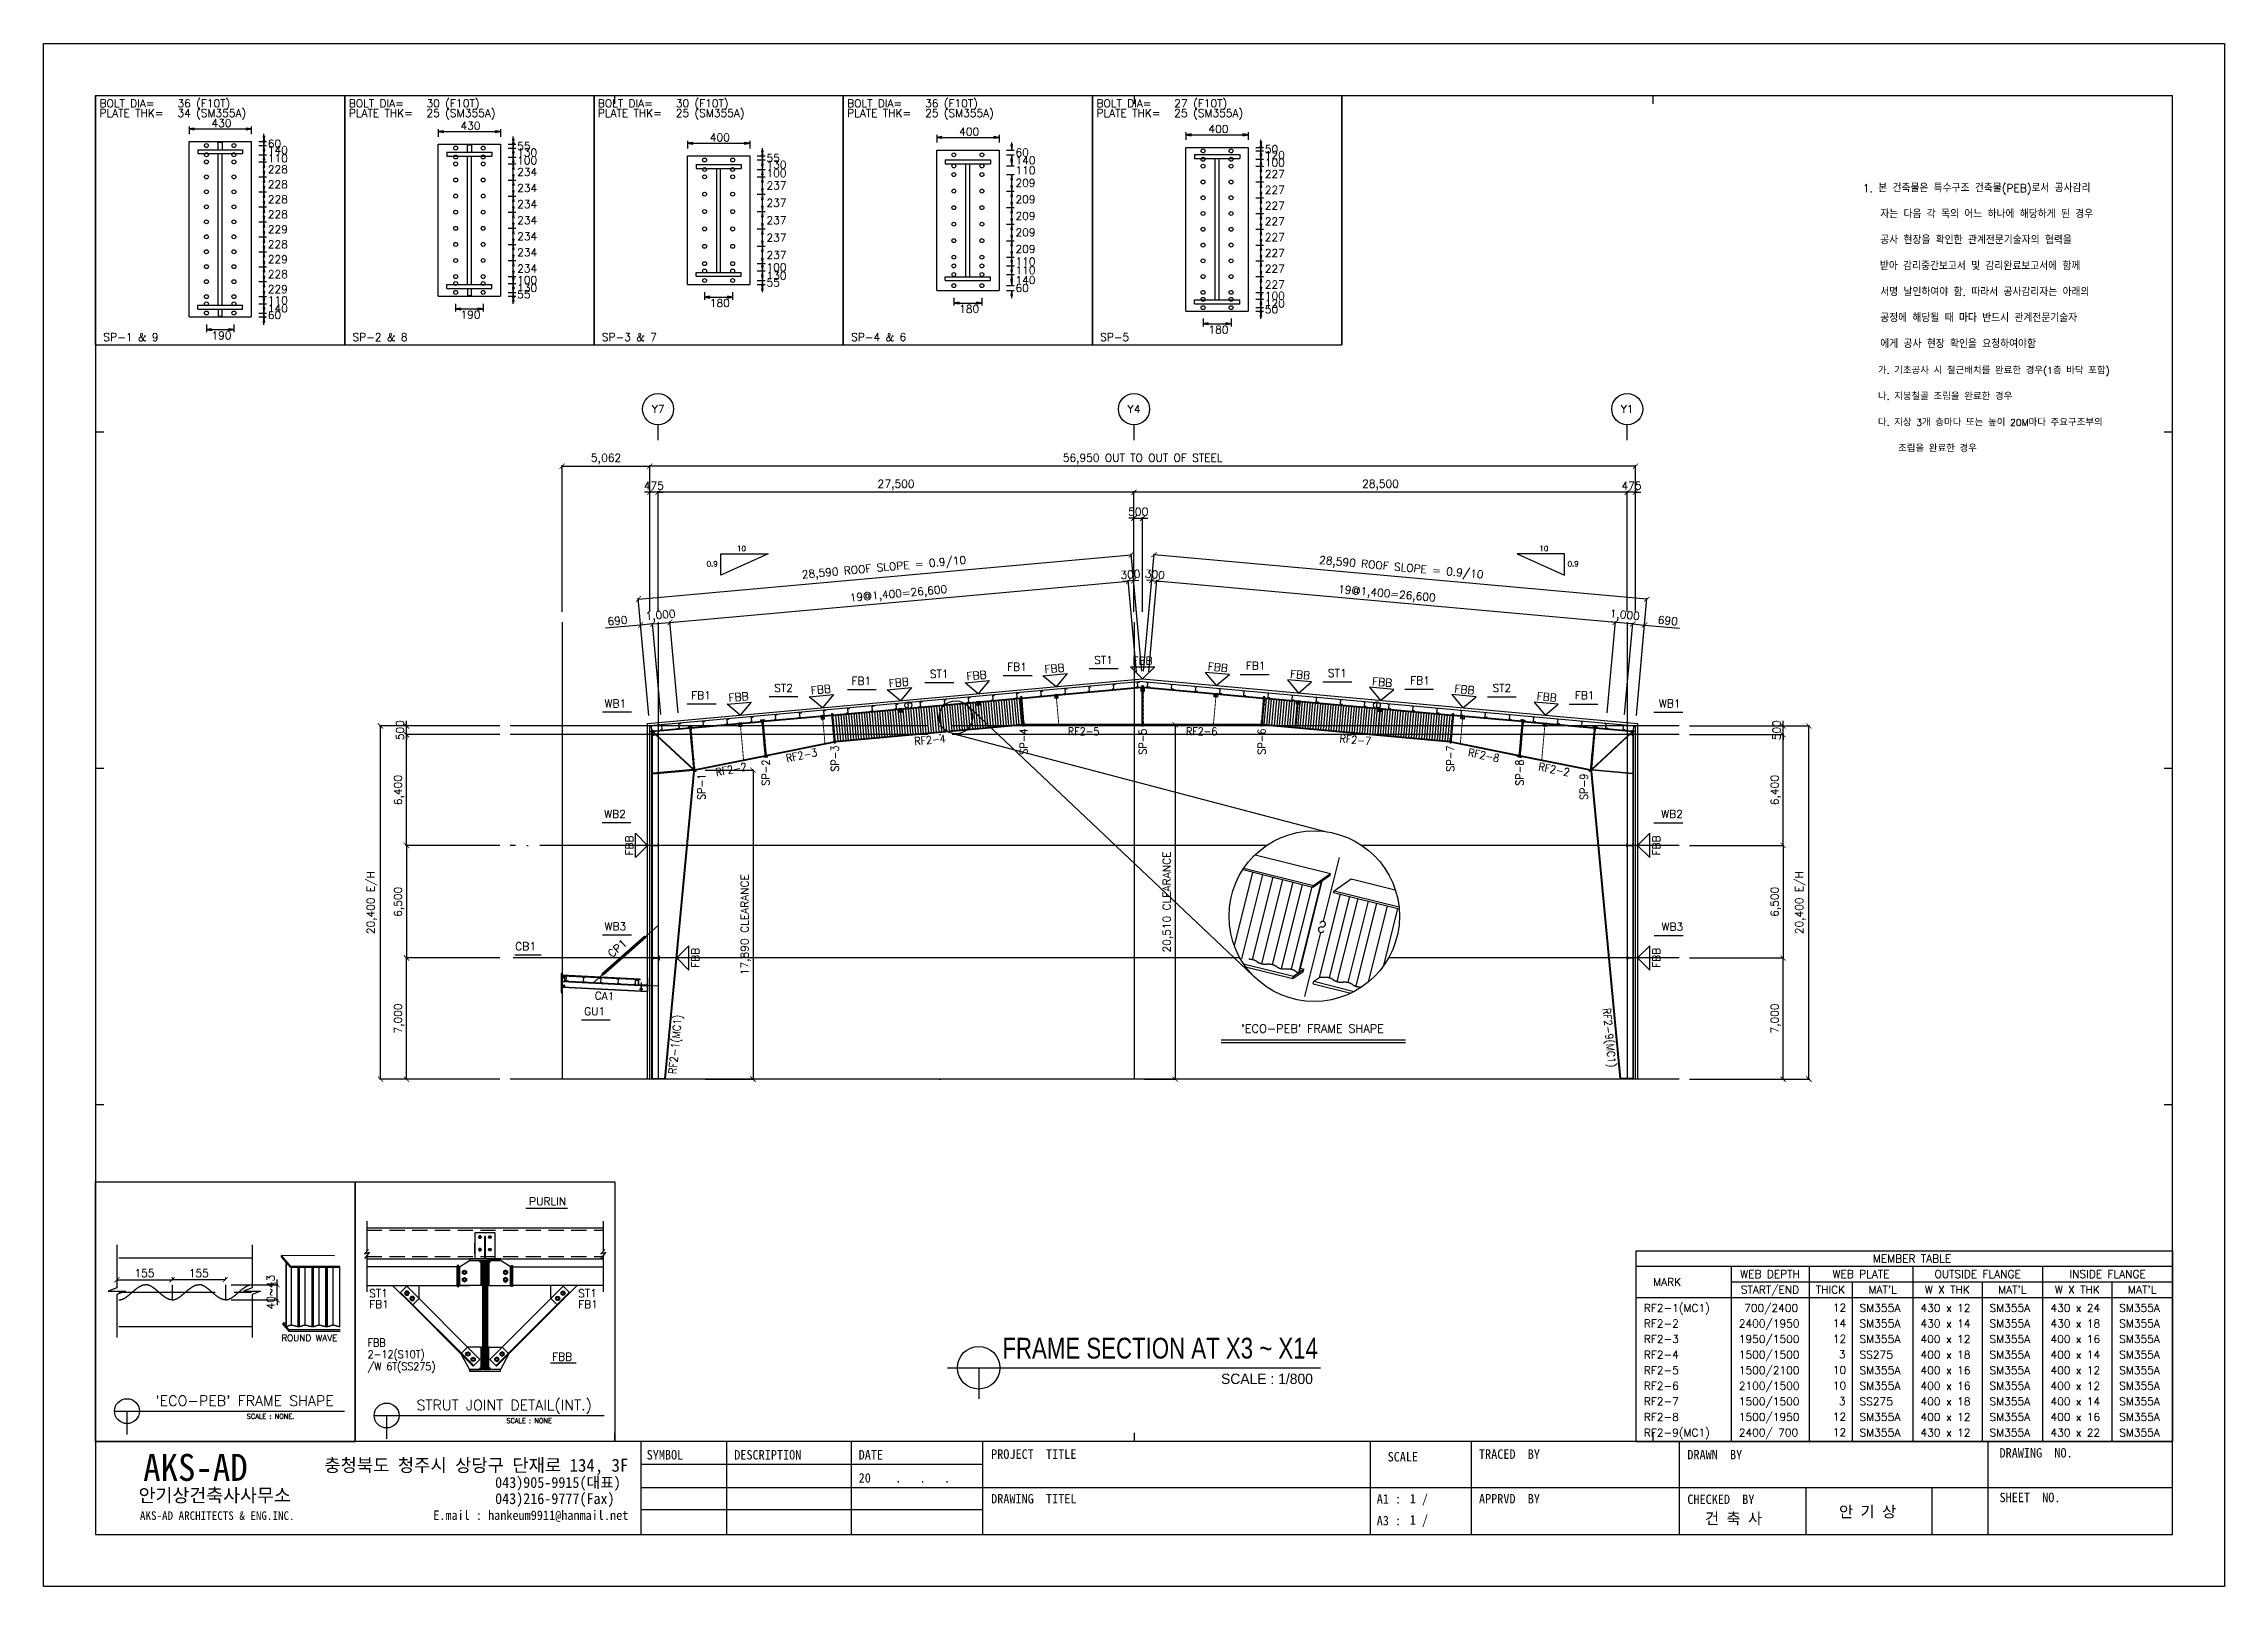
# Model space of a CAD drawing. Header units: metres. Extents: x -297536 to 1852864, y -630451 to -422551.
# Drawn here: x 1718464 to 1844464, y -511651 to -422551 of the extents above; entities that cross this region are included whole.
import ezdxf
from ezdxf.enums import TextEntityAlignment as Align

# ---------------------------------------------------------------- set-up
doc = ezdxf.new("R2010")
doc.units = ezdxf.units.M
doc.header["$LTSCALE"] = 700
for name, pattern in [('CEN', [62, 60, -1, 0, -1]), ('CENTER', [50.8, 31.75, -6.35, 6.35, -6.35]), ('CONTIN', [0]), ('HIDDEN', [0.375, 0.25, -0.125]), ('XKITLINE00', [0])]:
    doc.linetypes.add(name, pattern=pattern)
for name, color, linetype in [('1', 1, 'CENTER'), ('10', 10, 'CONTIN'), ('11', 7, 'CONTIN'), ('14', 7, 'CONTIN'), ('2', 2, 'Continuous'), ('26', 7, 'CONTIN'), ('3', 3, 'CONTIN'), ('5C', 3, 'Continuous'), ('beam', 7, 'Continuous'), ('bl', 3, 'Continuous'), ('CEN', 152, 'CEN'), ('con', 2, 'Continuous'), ('DIM', 7, 'Continuous'), ('gir', 230, 'Continuous'), ('HID', 251, 'Continuous'), ('MAIN', 1, 'Continuous'), ('sec', 4, 'Continuous'), ('SYM', 7, 'Continuous'), ('TEX', 3, 'Continuous'), ('TIT', 2, 'Continuous'), ('된장공장-1$0$FORM', 2, 'Continuous'), ('된장공장-1$0$WID', 4, 'Continuous')]:
    doc.layers.add(name, color=color, linetype=linetype)
doc.styles.add('HGTXT', font='romans.shx', dxfattribs={"bigfont": 'WHGTXT.shx'})
doc.styles.add('SIMPLEX', font='SIMPLEX')
doc.styles.add('WHGTXT', font='romans.shx', dxfattribs={"bigfont": 'WHGTXT.shx'})
doc.styles.add('나눔바른고딕', font='')
doc.styles.add('된장공장-1$0$타이틀', font='GulimChe.ttf')
doc.styles.get('나눔바른고딕').set_extended_font_data('나눔바른고딕')
doc.dimstyles.new('KJ', dxfattribs={"dimscale": 700, "dimtxt": 1.5, "dimasz": 1, "dimexe": 0.18, "dimexo": 2, "dimgap": 0.5, "dimtad": 1, "dimdec": 0, "dimzin": 0, "dimdsep": 46, "dimlunit": 6, "dimtxsty": 'HGTXT', "dimblk": 'ARCHTICK', "dimcen": 0.09, "dimclrt": 3, "dimadec": 0, "dimazin": 0, "dimtfac": 1, "dimtdec": 0, "dimtix": 1, "dimtmove": 0, "dimatfit": 0, "dimldrblk": 'OBLIQUE', "dimfxl": 1, "dimtolj": 1, "dimtzin": 0, "dimarcsym": 0})

msp = doc.modelspace()

# ---------------------------------------------------------------- texts
at = {"color": 4, "style": '나눔바른고딕', "width": 0.8}
msp.add_text('FRAME SECTION AT X3 ~ X14', height=1200, dxfattribs=at).set_placement((1782975.3, -498493.1), align=Align.CENTER)
at = {"color": 4, "style": '나눔바른고딕'}
msp.add_text('SCALE : 1/800', height=600, dxfattribs=at).set_placement((1786493.8, -499965.4))
at = {"layer": '11', "style": 'SIMPLEX'}
for s, height, p in [('BOLT DIA=', 450.01, (1721689.2, -426225.9)), ('36 (F10T)', 450.01, (1726193, -426225.9)), ('BOLT DIA=', 450.01, (1736089.4, -426225.9)), ('30 (F10T)', 450.01, (1740593.2, -426225.9)), ('BOLT DIA=', 450.01, (1750489.6, -426225.9)), ('30 (F10T)', 450.01, (1754993.4, -426225.9)), ('BOLT DIA=', 450.01, (1764889.8, -426225.9)), ('36 (F10T)', 450.01, (1769393.6, -426225.9)), ('BOLT DIA=', 450.01, (1779289.9, -426225.9)), ('27 (F10T)', 450.01, (1783793.8, -426225.9)), ('PLATE THK=', 450.01, (1721689.2, -426788.4)), ('430', 450.01, (1728158, -427365.8)), ('PLATE THK=', 450.01, (1736089.4, -426788.4)), ('25 (SM355A)', 450.006, (1740593.2, -426788.4)), ('430', 450.01, (1742558.2, -427518.9)), ('PLATE THK=', 450.01, (1750489.6, -426788.4)), ('25 (SM355A)', 450.006, (1754993.4, -426788.4)), ('PLATE THK=', 450.01, (1764889.8, -426788.4)), ('25 (SM355A)', 450.006, (1769393.6, -426788.4)), ('PLATE THK=', 450.01, (1779289.9, -426788.4)), ('25 (SM355A)', 450.006, (1783793.8, -426788.4)), ('60', 450.01, (1731421.3, -428548.8)), ('55', 450.01, (1745821.5, -428697.8)), ('400', 450.01, (1756958.4, -428193.9)), ('400', 450.01, (1771358.6, -427856.4)), ('400', 450.01, (1785758.8, -427703.3)), ('228', 450.01, (1731421.3, -430040.4)), ('140', 450.01, (1731421.3, -428927.2)), ('110', 450.01, (1731421.3, -429400.1)), ('130', 450.01, (1745821.5, -429065.7)), ('100', 450.01, (1745821.5, -429523.1)), ('55', 450.01, (1760221.7, -429379.7)), ('130', 450.01, (1760221.7, -429770.8)), ('60', 450.01, (1774621.9, -429062.7)), ('140', 450.01, (1774621.9, -429518.8)), ('110', 450.01, (1774621.9, -430088.9)), ('50', 450.01, (1789022.1, -428872.9)), ('120', 450.01, (1789022.1, -429213.1)), ('100', 450.01, (1789022.1, -429653.4)), ('228', 450.01, (1731421.3, -430904.7)), ('234', 450.01, (1745821.5, -430186.9)), ('234', 450.01, (1745821.5, -431116.5)), ('237', 450.01, (1760221.7, -430970)), ('100', 450.01, (1760221.7, -430257.1)), ('209', 450.01, (1774621.9, -430816.8)), ('227', 450.01, (1789022.1, -430309.1)), ('227', 450.01, (1789022.1, -431220.1)), ('228', 450.01, (1731421.3, -431769.1)), ('234', 450.01, (1745821.5, -432046.2)), ('237', 450.01, (1760221.7, -431973)), ('209', 450.01, (1774621.9, -431771)), ('227', 450.01, (1789022.1, -432131.2)), ('228', 450.01, (1731421.3, -432633.4)), ('229', 450.01, (1731421.3, -433497.9)), ('234', 450.01, (1745821.5, -432975.9)), ('237', 450.01, (1760221.7, -432976.1)), ('209', 450.01, (1774621.9, -432725.1)), ('209', 450.01, (1774621.9, -433679.2)), ('227', 450.01, (1789022.1, -433042.3)), ('228', 450.01, (1731421.3, -434362.2)), ('234', 450.01, (1745821.5, -433905.5)), ('234', 450.01, (1745821.5, -434835.1)), ('237', 450.01, (1760221.7, -433979)), ('237', 450.01, (1760221.7, -434981.9)), ('209', 450.01, (1774621.9, -434633.4)), ('227', 450.01, (1789022.1, -433953.4)), ('227', 450.01, (1789022.1, -434864.4)), ('229', 450.01, (1731421.3, -435226.6)), ('228', 450.01, (1731421.3, -436090.9)), ('234', 450.01, (1745821.5, -435764.9)), ('100', 450.01, (1760221.7, -435694.8)), ('130', 450.01, (1760221.7, -436181.1)), ('110', 450.01, (1774621.9, -435361.3)), ('110', 450.01, (1774621.9, -435863)), ('227', 450.01, (1789022.1, -435775.4)), ('229', 450.01, (1731421.3, -436955.3)), ('110', 450.01, (1731421.3, -437595.7)), ('55', 450.01, (1745821.5, -437254.1)), ('100', 450.01, (1745821.5, -436428.8)), ('130', 450.01, (1745821.5, -436886.2)), ('55', 450.01, (1760221.7, -436572.2)), ('60', 450.01, (1774621.9, -436889.2)), ('140', 450.01, (1774621.9, -436433.1)), ('227', 450.01, (1789022.1, -436686.6)), ('100', 450.01, (1789022.1, -437342.4)), ('60', 450.01, (1731421.3, -438447)), ('140', 450.01, (1731421.3, -438068.6)), ('190', 450.01, (1742558.2, -438433)), ('180', 450.01, (1756958.4, -437758)), ('180', 450.01, (1771358.6, -438095.5)), ('50', 450.01, (1789022.1, -438122.9)), ('120', 450.01, (1789022.1, -437782.7)), ('SP-1 & 9', 450.01, (1721914.2, -439726)), ('190', 450.01, (1728158, -439630)), ('SP-2 & 8', 450.01, (1736314.4, -439726)), ('SP-3 & 7', 450.01, (1750714.6, -439726)), ('SP-4 & 6', 450.01, (1765114.8, -439726)), ('SP-5', 450.01, (1779514.9, -439726)), ('180', 450.01, (1785758.8, -439292.5))]:
    msp.add_text(s, height=height, dxfattribs=at).set_placement(p)
at = {"layer": '11', "color": 7, "style": 'SIMPLEX'}
msp.add_text('34 (SM355A)', height=450.006, dxfattribs=at).set_placement((1726193, -426788.4))
at = {"layer": '14', "color": 7, "style": 'SIMPLEX'}
for s, p in [('MEMBER TABLE', (1826414.2, -492716.9)), ('WEB PLATE', (1823464.2, -493616.9)), ('OUTSIDE FLANGE', (1830214.2, -493616.9)), ('THICK', (1821714.2, -494516.9)), ("MAT'L", (1824714.2, -494516.9)), ('W X THK', (1828464.2, -494516.9)), ("MAT'L", (1832214.2, -494516.9)), ('W X THK', (1835964.2, -494516.9))]:
    msp.add_text(s, height=450, dxfattribs=at).set_placement(p, align=Align.MIDDLE_CENTER)
at = {"layer": '14', "style": 'SIMPLEX'}
for s, p in [('MARK', (1812264.2, -494066.9)), ('WEB DEPTH', (1818214.2, -493616.9)), ('INSIDE FLANGE', (1837714.2, -493616.9)), ('START/END', (1818214.2, -494516.9)), ("MAT'L", (1839714.2, -494516.9))]:
    msp.add_text(s, height=450, dxfattribs=at).set_placement(p, align=Align.MIDDLE_CENTER)
at = {"layer": '26', "color": 7, "style": 'SIMPLEX'}
for s, p in [('RF2-1(MC1)', (1810914.2, -495929.4)), (' 700/2400', (1816414.2, -495929.4)), ('SM355A', (1823389.2, -495929.4)), ('SM355A', (1823389.2, -496829.4)), ('430 x 12', (1826914.2, -495929.4)), ('430 x 14', (1826914.2, -496829.4)), ('SM355A', (1830889.2, -495929.4)), ('SM355A', (1830889.2, -496829.4)), ('430 x 24', (1834414.2, -495929.4)), ('430 x 18', (1834414.2, -496829.4)), ('RF2-3', (1810914.2, -497729.4)), ('SM355A', (1823389.2, -497729.4)), ('400 x 12', (1826914.2, -497729.4)), ('SM355A', (1830889.2, -497729.4)), ('400 x 16', (1834414.2, -497729.4)), ('RF2-4', (1810914.2, -498629.4)), ('RF2-5', (1810914.2, -499529.4)), ('SS275', (1823389.2, -498629.4)), ('SM355A', (1823389.2, -499529.4)), ('400 x 18', (1826914.2, -498629.4)), ('400 x 16', (1826914.2, -499529.4)), ('SM355A', (1830889.2, -498629.4)), ('SM355A', (1830889.2, -499529.4)), ('400 x 14', (1834414.2, -498629.4)), ('400 x 12', (1834414.2, -499529.4)), ('RF2-6', (1810914.2, -500429.4)), ('SM355A', (1823389.2, -500429.4)), ('400 x 16', (1826914.2, -500429.4)), ('SM355A', (1830889.2, -500429.4)), ('400 x 12', (1834414.2, -500429.4)), ('RF2-7', (1810914.2, -501329.4)), ('SS275', (1823389.2, -501329.4)), ('400 x 18', (1826914.2, -501329.4)), ('SM355A', (1830889.2, -501329.4)), ('400 x 14', (1834414.2, -501329.4)), ('RF2-8', (1810914.2, -502229.4)), ('RF2-9(MC1)', (1810914.2, -503129.4)), ('SM355A', (1823389.2, -502229.4)), ('SM355A', (1823389.2, -503129.4)), ('400 x 12', (1826914.2, -502229.4)), ('430 x 12', (1826914.2, -503129.4)), ('SM355A', (1830889.2, -502229.4)), ('SM355A', (1830889.2, -503129.4)), ('400 x 16', (1834414.2, -502229.4)), ('430 x 22', (1834414.2, -503129.4))]:
    msp.add_text(s, height=450, dxfattribs=at).set_placement(p, align=Align.BOTTOM_LEFT)
at = {"layer": '26', "style": 'SIMPLEX'}
for s, p in [('RF2-2', (1810914.2, -496829.4)), ('2400/1950', (1816414.2, -496829.4)), ('SM355A', (1838389.2, -495929.4)), ('SM355A', (1838389.2, -496829.4)), ('1950/1500', (1816414.2, -497729.4)), ('SM355A', (1838389.2, -497729.4)), ('1500/1500', (1816414.2, -498629.4)), ('1500/2100', (1816414.2, -499529.4)), ('SM355A', (1838389.2, -498629.4)), ('SM355A', (1838389.2, -499529.4)), ('2100/1500', (1816414.2, -500429.4)), ('SM355A', (1838389.2, -500429.4)), ('1500/1500', (1816414.2, -501329.4)), ('SM355A', (1838389.2, -501329.4)), ('2400/ 700', (1816414.2, -503129.4)), ('1500/1950', (1816414.2, -502229.4)), ('SM355A', (1838389.2, -502229.4)), ('SM355A', (1838389.2, -503129.4))]:
    msp.add_text(s, height=450, dxfattribs=at).set_placement(p, align=Align.BOTTOM_LEFT)
at = {"layer": '26', "color": 7, "style": 'SIMPLEX'}
for s, p in [('   12', (1821714.2, -495554.4)), ('   14', (1821714.2, -496454.4)), ('   12', (1821714.2, -497354.4)), ('   10', (1821714.2, -499154.4)), ('    3', (1821714.2, -498254.4)), ('   10', (1821714.2, -500054.4)), ('    3', (1821714.2, -500954.4)), ('   12', (1821714.2, -501854.4)), ('   12', (1821714.2, -502754.4))]:
    msp.add_text(s, height=450, dxfattribs=at).set_placement(p, align=Align.MIDDLE_CENTER)
at = {"layer": '3', "style": 'SIMPLEX'}
for rotation, p in [(5.142765, (1776901.3, -458996.4)), (354.857235, (1786277, -458928.9)), (5.142765, (1763401.3, -460211.4)), (5.142765, (1767901.3, -459806.4)), (5.142765, (1772401.3, -459401.4)), (354.857235, (1791027, -459356.4)), (354.857235, (1795777, -459783.9)), (354.857235, (1800527, -460211.4)), (5.142765, (1758651.3, -460638.9)), (354.857235, (1805277, -460638.9)), (90, (1752662.9, -468858.2))]:
    msp.add_text('FBB', height=450, rotation=rotation, dxfattribs=at).set_placement(p, align=Align.BOTTOM_CENTER)
msp.add_text('FBB', height=450, dxfattribs=at).set_placement((1781964.2, -458543.5), align=Align.BOTTOM_CENTER)
for p in [(1811415.5, -468858.2), (1755899.4, -475358.2), (1811415.5, -475358.2)]:
    msp.add_text('FBB', height=450, rotation=90, dxfattribs=at).set_placement(p, align=Align.TOP_CENTER)
at = {"layer": 'TEX', "color": 3, "style": 'WHGTXT'}
for s, height, p in [('1. 본 건축물은 특수구조 건축물(PEB)로서 공사감리', 450, (1823576.1, -431124.1)), ('   자는 다음 각 목의 어느 하나에 해당하게 된 경우', 450, (1823576.1, -432624.1)), ('   공사 현장을 확인한 관계전문기술자의 협력을 ', 450, (1823576.1, -434124.1)), ('   받아 감리중간보고서 및 감리완료보고서에 함께', 450, (1823554.3, -435624.1)), ('   서명 날인하여야 함. 따라서 공사감리자는 아래의 ', 450, (1823576.1, -437124.1)), ('   공정에 해당될 때 마다 반드시 관계전문기술자', 450, (1823576.1, -438624.1)), ('   에게 공사 현장 확인을 요청하여야함', 450, (1823576.1, -440124.1)), ('   가. 기초공사 시 철근배치를 완료한 경우(1층 바닥 포함)', 390, (1823576.1, -441624.1)), ('   나. 지붕철골 조립을 완료한 경우', 390, (1823576.1, -443124.1)), ('   다. 지상 3개 층마다 또는 높이 20M마다 주요구조부의 ', 390, (1823576.1, -444624.1)), ('       조립을 완료한 경우', 390, (1823576.1, -446124.1))]:
    msp.add_text(s, height=height, dxfattribs=at).set_placement(p)
at = {"layer": 'TEX', "style": 'WHGTXT'}
for s, p in [('Y7', (1753964.2, -443658.2)), ('Y4', (1781464.2, -443658.2)), ('Y1', (1809964.2, -443658.2))]:
    msp.add_text(s, height=450, dxfattribs=at).set_placement(p, align=Align.MIDDLE)
at = {"layer": 'TEX'}
for s, height, style, p in [('10', 300, 'HGTXT', (1758783.4, -451858.3)), ('10', 300, 'HGTXT', (1805145, -451858.3)), ('0.9', 300, 'HGTXT', (1757090.6, -452741.4)), ('0.9', 300, 'HGTXT', (1806837.7, -452741.4)), ("'ECO-PEB' FRAME SHAPE", 600, 'WHGTXT', (1730073.4, -501231.3)), ('STRUT JOINT DETAIL(INT.)', 600, 'WHGTXT', (1745073.4, -501482.5))]:
    msp.add_text(s, height=height, dxfattribs=dict(at, style=style)).set_placement(p, align=Align.CENTER)
at = {"layer": 'TEX', "color": 3, "style": 'WHGTXT'}
for s, p in [('FB1', (1775272.6, -458904)), ('ST1', (1780247.3, -458506.2)), ('FB1', (1789062.8, -458836.5)), ('ST2', (1761747.9, -460121.3)), ('FB1', (1766272.8, -459714)), ('ST1', (1770747.7, -459311.2)), ('ST1', (1793752, -459266.2)), ('FB1', (1798562.8, -459691.5)), ('ST2', (1803252, -460121.3)), ('WB1', (1752126.2, -461020.2)), ('FB1', (1757022.8, -460546.5)), ('FB1', (1808062.8, -460546.5)), ('WB1', (1813045, -461020.2)), ('WB2', (1752101.2, -467407.7)), ('WB2', (1813173.6, -467407.7)), ('WB3', (1752126.2, -473895.2)), ('WB3', (1813198.6, -473907.7)), ('CB1', (1746913.7, -475039.6)), ('GU1', (1750907.3, -478798.7))]:
    msp.add_text(s, height=450, dxfattribs=at).set_placement(p, align=Align.BOTTOM_RIGHT)
at = {"layer": 'TEX', "color": 3, "style": 'WHGTXT', "width": 0.9}
for s, p in [('SP-4', (1775087.6, -462105.5)), ('SP-5', (1781964.2, -462108.2)), ('SP-6', (1788840.8, -462105.5)), ('SP-3', (1764181, -463087.1)), ('SP-7', (1799747.3, -463087.1)), ('SP-2', (1760187.6, -463898.3)), ('SP-8', (1803740.6, -463898.3))]:
    msp.add_text(s, height=450, rotation=90, dxfattribs=at).set_placement(p, align=Align.MIDDLE_RIGHT)
for s, rotation, p in [('RF2-5', 359.999951, (1778552.7, -462045.7)), ('RF2-6', 0.000049, (1785375.6, -462045.7)), ('RF2-3', 11.483056, (1762208.5, -463433.1)), ('RF2-4', 5.14286, (1769658.5, -462536.5)), ('RF2-7', 354.857131, (1794269.9, -462536.5)), ('RF2-8', 348.516981, (1801719.8, -463433.1)), ('RF2-2', 11.281633, (1758148.5, -464250.4)), ('RF2-2', 348.718518, (1805779.9, -464250.4))]:
    msp.add_text(s, height=450, rotation=rotation, dxfattribs=at).set_placement(p, align=Align.TOP_CENTER)
for s, p in [('SP-1', (1756248.8, -464718.2)), ('SP-9', (1807229.6, -464718.2))]:
    msp.add_text(s, height=450, rotation=90, dxfattribs=at).set_placement(p, align=Align.TOP_RIGHT)
at = {"layer": 'TEX', "color": 3, "style": 'WHGTXT'}
msp.add_text('CP1', height=450, rotation=41.455234, dxfattribs=at).set_placement((1751846.2, -475074.4), align=Align.BOTTOM_CENTER)
msp.add_text('CA1', height=450, rotation=357.137595, dxfattribs=at).set_placement((1750888, -477326.6), align=Align.TOP_CENTER)
at = {"layer": 'TEX', "color": 3, "style": 'WHGTXT', "width": 0.9}
for s, rotation, p in [('RF2-1(MC1)', 84.633275, (1754571.5, -482035.5)), ('RF2-9(MC1)', 275.366725, (1808999.7, -478233.6))]:
    msp.add_text(s, height=450, rotation=rotation, dxfattribs=at).set_placement(p, align=Align.TOP_LEFT)
at = {"layer": 'TEX', "style": 'HGTXT'}
for s, height, p in [("'ECO-PEB' FRAME SHAPE", 480, (1791783.3, -479434.2)), ('ROUND WAVE', 372.14, (1733819.8, -497301))]:
    msp.add_text(s, height=height, dxfattribs=at).set_placement(p, align=Align.MIDDLE_CENTER)
at = {"layer": 'TEX', "style": 'WHGTXT'}
for s, rotation, p in [('PURLIN', 359.999975, (1746508.3, -489643.8)), ('ST1', 0.000025, (1737268.7, -494945.2)), ('FB1', 0.000025, (1737268.7, -495586)), ('ST1', 359.999975, (1749355.8, -494945.2)), ('FB1', 359.999975, (1749355.8, -495586)), ('FBB', 359.999975, (1747848.8, -498617.5))]:
    msp.add_text(s, height=450, rotation=rotation, dxfattribs=at).set_placement(p)
at = {"layer": 'TEX', "style": 'WHGTXT', "width": 0.9}
for s, p in [('FBB', (1737188.5, -497793.8)), ('/W 6T(SS275)', (1737188.5, -499173.9)), ('2-12(S10T)', (1737188.5, -498469.5))]:
    msp.add_text(s, height=450, rotation=359.999975, dxfattribs=at).set_placement(p)
at = {"layer": 'TEX', "style": 'WHGTXT'}
msp.add_text('SCALE : NONE.', height=275.2, rotation=0.000001, dxfattribs=at).set_placement((1730205.6, -501831.3), align=Align.MIDDLE_LEFT)
msp.add_text('SCALE : NONE', height=275.2, dxfattribs=at).set_placement((1745205.6, -502082.5), align=Align.MIDDLE_LEFT)

# ---------------------------------------------------------------- blocks, each defined once
blk = doc.blocks.new('_ArchTick')
at = {"color": 0, "linetype": 'ByBlock', "const_width": 0.15}
blk.add_lwpolyline([(-0.5, -0.5), (0.5, 0.5)], dxfattribs=at)
blk = doc.blocks.new('*D597')
at = {"layer": 'Defpoints', "color": 0, "transparency": 16777216}
for p in [(1809964, -448458), (1809964, -455958), (1810439, -455958)]:
    blk.add_point(p, dxfattribs=at)
at = {"layer": 'DIM', "color": 0, "lineweight": -2, "transparency": 16777216}
for p, q in [((1809964, -448458), (1809664, -448458)), ((1809964, -455358), (1809964, -448404)), ((1810439, -448458), (1809964, -448458)), ((1810439, -455358), (1810439, -448404)), ((1810439, -448458), (1810739, -448458))]:
    blk.add_line(p, q, dxfattribs=at)
at = {"layer": 'DIM', "color": 0, "lineweight": -2, "transparency": 16777216, "xscale": 300, "yscale": 300, "zscale": 300}
blk.add_blockref('_ArchTick', (1809964, -448458), dxfattribs=at)
at = {"layer": 'DIM', "color": 0, "lineweight": -2, "transparency": 16777216, "xscale": 300, "yscale": 300, "zscale": 300, "rotation": 180}
blk.add_blockref('_ArchTick', (1810439, -448458), dxfattribs=at)
at = {"layer": 'DIM', "color": 3, "transparency": 16777216, "insert": (1810202, -448083), "char_height": 450, "attachment_point": 5, "style": 'HGTXT'}
blk.add_mtext('\\A1;475', dxfattribs=at)
blk = doc.blocks.new('_Oblique')
at = {"color": 0, "linetype": 'ByBlock', "lineweight": -2}
blk.add_line((-0.5, -0.5), (0.5, 0.5), dxfattribs=at)
blk = doc.blocks.new('*D598')
at = {"layer": 'Defpoints', "color": 0, "transparency": 16777216}
for p in [(1781464, -448458), (1781464, -455958), (1809964, -455958)]:
    blk.add_point(p, dxfattribs=at)
at = {"layer": 'DIM', "color": 0, "lineweight": -2, "transparency": 16777216}
for p, q in [((1781464, -455358), (1781464, -448404)), ((1809964, -448458), (1781464, -448458)), ((1809964, -455358), (1809964, -448404))]:
    blk.add_line(p, q, dxfattribs=at)
at = {"layer": 'DIM', "color": 0, "lineweight": -2, "transparency": 16777216, "xscale": 300, "yscale": 300, "zscale": 300, "rotation": 180}
blk.add_blockref('_ArchTick', (1781464, -448458), dxfattribs=at)
at = {"layer": 'DIM', "color": 0, "lineweight": -2, "transparency": 16777216, "xscale": 300, "yscale": 300, "zscale": 300}
blk.add_blockref('_ArchTick', (1809964, -448458), dxfattribs=at)
at = {"layer": 'DIM', "color": 3, "transparency": 16777216, "insert": (1795714, -448040), "char_height": 450, "attachment_point": 5, "style": 'HGTXT'}
blk.add_mtext('\\A1;28,500', dxfattribs=at)
blk = doc.blocks.new('*D599')
at = {"layer": 'Defpoints', "color": 0, "transparency": 16777216}
for p in [(1753964, -448458), (1753964, -455958), (1781464, -455958)]:
    blk.add_point(p, dxfattribs=at)
at = {"layer": 'DIM', "color": 0, "lineweight": -2, "transparency": 16777216}
for p, q in [((1753964, -455358), (1753964, -448404)), ((1781464, -448458), (1753964, -448458)), ((1781464, -455358), (1781464, -448404))]:
    blk.add_line(p, q, dxfattribs=at)
at = {"layer": 'DIM', "color": 0, "lineweight": -2, "transparency": 16777216, "xscale": 300, "yscale": 300, "zscale": 300, "rotation": 180}
blk.add_blockref('_ArchTick', (1753964, -448458), dxfattribs=at)
at = {"layer": 'DIM', "color": 0, "lineweight": -2, "transparency": 16777216, "xscale": 300, "yscale": 300, "zscale": 300}
blk.add_blockref('_ArchTick', (1781464, -448458), dxfattribs=at)
at = {"layer": 'DIM', "color": 3, "transparency": 16777216, "insert": (1767714, -448040), "char_height": 450, "attachment_point": 5, "style": 'HGTXT'}
blk.add_mtext('\\A1;27,500', dxfattribs=at)
blk = doc.blocks.new('*D600')
at = {"layer": 'Defpoints', "color": 0, "transparency": 16777216}
for p in [(1753489, -448458), (1753489, -455958), (1753964, -455958)]:
    blk.add_point(p, dxfattribs=at)
at = {"layer": 'DIM', "color": 0, "lineweight": -2, "transparency": 16777216}
for p, q in [((1753489, -448458), (1753189, -448458)), ((1753489, -455358), (1753489, -448404)), ((1753964, -448458), (1753489, -448458)), ((1753964, -455358), (1753964, -448404)), ((1753964, -448458), (1754264, -448458))]:
    blk.add_line(p, q, dxfattribs=at)
at = {"layer": 'DIM', "color": 0, "lineweight": -2, "transparency": 16777216, "xscale": 300, "yscale": 300, "zscale": 300}
blk.add_blockref('_ArchTick', (1753489, -448458), dxfattribs=at)
at = {"layer": 'DIM', "color": 0, "lineweight": -2, "transparency": 16777216, "xscale": 300, "yscale": 300, "zscale": 300, "rotation": 180}
blk.add_blockref('_ArchTick', (1753964, -448458), dxfattribs=at)
at = {"layer": 'DIM', "color": 3, "transparency": 16777216, "insert": (1753727, -448083), "char_height": 450, "attachment_point": 5, "style": 'HGTXT'}
blk.add_mtext('\\A1;475', dxfattribs=at)
blk = doc.blocks.new('*D601')
at = {"layer": 'Defpoints', "color": 0, "transparency": 16777216}
for p in [(1753489, -446958), (1753489, -455958), (1810439, -455958)]:
    blk.add_point(p, dxfattribs=at)
at = {"layer": 'DIM', "color": 0, "lineweight": -2, "transparency": 16777216}
for p, q in [((1753489, -455358), (1753489, -446904)), ((1810439, -446958), (1753489, -446958)), ((1810439, -455358), (1810439, -446904))]:
    blk.add_line(p, q, dxfattribs=at)
at = {"layer": 'DIM', "color": 0, "lineweight": -2, "transparency": 16777216, "xscale": 300, "yscale": 300, "zscale": 300, "rotation": 180}
blk.add_blockref('_ArchTick', (1753489, -446958), dxfattribs=at)
at = {"layer": 'DIM', "color": 0, "lineweight": -2, "transparency": 16777216, "xscale": 300, "yscale": 300, "zscale": 300}
blk.add_blockref('_ArchTick', (1810439, -446958), dxfattribs=at)
at = {"layer": 'DIM', "color": 3, "transparency": 16777216, "insert": (1781964, -446540), "char_height": 450, "attachment_point": 5, "style": 'HGTXT'}
blk.add_mtext('\\A1;\\A1;56,950 OUT TO OUT OF STEEL', dxfattribs=at)
blk = doc.blocks.new('*D602')
at = {"layer": 'Defpoints', "color": 0, "transparency": 16777216}
for p in [(1812964, -475358), (1818964, -475358), (1812964, -482358)]:
    blk.add_point(p, dxfattribs=at)
at = {"layer": 'DIM', "color": 0, "lineweight": -2, "transparency": 16777216}
for p, q in [((1813564, -475358), (1819018, -475358)), ((1818964, -482358), (1818964, -475358)), ((1813564, -482358), (1819018, -482358))]:
    blk.add_line(p, q, dxfattribs=at)
at = {"layer": 'DIM', "color": 0, "lineweight": -2, "transparency": 16777216, "xscale": 300, "yscale": 300, "zscale": 300}
for p, rotation in [((1818964, -475358), 90), ((1818964, -482358), 270)]:
    blk.add_blockref('_ArchTick', p, dxfattribs=dict(at, rotation=rotation))
at = {"layer": 'DIM', "color": 3, "transparency": 16777216, "insert": (1818546, -478858), "char_height": 450, "attachment_point": 5, "rotation": 90, "style": 'HGTXT'}
blk.add_mtext('\\A1;7,000', dxfattribs=at)
blk = doc.blocks.new('*D603')
at = {"layer": 'Defpoints', "color": 0, "transparency": 16777216}
for p in [(1812964, -461958), (1820464, -461958), (1812964, -482358)]:
    blk.add_point(p, dxfattribs=at)
at = {"layer": 'DIM', "color": 0, "lineweight": -2, "transparency": 16777216}
for p, q in [((1813564, -461958), (1820518, -461958)), ((1820464, -482358), (1820464, -461958)), ((1813564, -482358), (1820518, -482358))]:
    blk.add_line(p, q, dxfattribs=at)
at = {"layer": 'DIM', "color": 0, "lineweight": -2, "transparency": 16777216, "xscale": 300, "yscale": 300, "zscale": 300}
for p, rotation in [((1820464, -461958), 90), ((1820464, -482358), 270)]:
    blk.add_blockref('_ArchTick', p, dxfattribs=dict(at, rotation=rotation))
at = {"layer": 'DIM', "color": 3, "transparency": 16777216, "insert": (1819971, -472158), "char_height": 450, "attachment_point": 5, "rotation": 90, "style": 'HGTXT'}
blk.add_mtext('\\A1;20,400 E/H', dxfattribs=at)
blk = doc.blocks.new('*D604')
at = {"layer": 'Defpoints', "color": 0, "transparency": 16777216}
for p in [(1812964, -468858), (1812964, -475358), (1818964, -475358)]:
    blk.add_point(p, dxfattribs=at)
at = {"layer": 'DIM', "color": 0, "lineweight": -2, "transparency": 16777216}
for p, q in [((1813564, -468858), (1819018, -468858)), ((1818964, -468858), (1818964, -475358)), ((1813564, -475358), (1819018, -475358))]:
    blk.add_line(p, q, dxfattribs=at)
at = {"layer": 'DIM', "color": 0, "lineweight": -2, "transparency": 16777216, "xscale": 300, "yscale": 300, "zscale": 300}
for p, rotation in [((1818964, -468858), 90), ((1818964, -475358), 270)]:
    blk.add_blockref('_ArchTick', p, dxfattribs=dict(at, rotation=rotation))
at = {"layer": 'DIM', "color": 3, "transparency": 16777216, "insert": (1818546, -472108), "char_height": 450, "attachment_point": 5, "rotation": 90, "style": 'HGTXT'}
blk.add_mtext('\\A1;6,500', dxfattribs=at)
blk = doc.blocks.new('*D605')
at = {"layer": 'Defpoints', "color": 0, "transparency": 16777216}
for p in [(1812964, -462458), (1818964, -462458), (1812964, -468858)]:
    blk.add_point(p, dxfattribs=at)
at = {"layer": 'DIM', "color": 0, "lineweight": -2, "transparency": 16777216}
for p, q in [((1813564, -462458), (1819018, -462458)), ((1818964, -468858), (1818964, -462458)), ((1813564, -468858), (1819018, -468858))]:
    blk.add_line(p, q, dxfattribs=at)
at = {"layer": 'DIM', "color": 0, "lineweight": -2, "transparency": 16777216, "xscale": 300, "yscale": 300, "zscale": 300}
for p, rotation in [((1818964, -462458), 90), ((1818964, -468858), 270)]:
    blk.add_blockref('_ArchTick', p, dxfattribs=dict(at, rotation=rotation))
at = {"layer": 'DIM', "color": 3, "transparency": 16777216, "insert": (1818546, -465658), "char_height": 450, "attachment_point": 5, "rotation": 90, "style": 'HGTXT'}
blk.add_mtext('\\A1;6,400', dxfattribs=at)
blk = doc.blocks.new('*D606')
at = {"layer": 'Defpoints', "color": 0, "transparency": 16777216}
for p in [(1739427, -475358), (1745427, -475358), (1745427, -482358)]:
    blk.add_point(p, dxfattribs=at)
at = {"layer": 'DIM', "color": 0, "lineweight": -2, "transparency": 16777216}
for p, q in [((1744827, -475358), (1739373, -475358)), ((1739427, -482358), (1739427, -475358)), ((1744827, -482358), (1739373, -482358))]:
    blk.add_line(p, q, dxfattribs=at)
at = {"layer": 'DIM', "color": 0, "lineweight": -2, "transparency": 16777216, "xscale": 300, "yscale": 300, "zscale": 300}
for p, rotation in [((1739427, -475358), 90), ((1739427, -482358), 270)]:
    blk.add_blockref('_ArchTick', p, dxfattribs=dict(at, rotation=rotation))
at = {"layer": 'DIM', "color": 3, "transparency": 16777216, "insert": (1739009, -478858), "char_height": 450, "attachment_point": 5, "rotation": 90, "style": 'HGTXT'}
blk.add_mtext('\\A1;7,000', dxfattribs=at)
blk = doc.blocks.new('*D607')
at = {"layer": 'Defpoints', "color": 0, "transparency": 16777216}
for p in [(1737927, -461958), (1745427, -461958), (1745427, -482358)]:
    blk.add_point(p, dxfattribs=at)
at = {"layer": 'DIM', "color": 0, "lineweight": -2, "transparency": 16777216}
for p, q in [((1744827, -461958), (1737873, -461958)), ((1737927, -482358), (1737927, -461958)), ((1744827, -482358), (1737873, -482358))]:
    blk.add_line(p, q, dxfattribs=at)
at = {"layer": 'DIM', "color": 0, "lineweight": -2, "transparency": 16777216, "xscale": 300, "yscale": 300, "zscale": 300}
for p, rotation in [((1737927, -461958), 90), ((1737927, -482358), 270)]:
    blk.add_blockref('_ArchTick', p, dxfattribs=dict(at, rotation=rotation))
at = {"layer": 'DIM', "color": 3, "transparency": 16777216, "insert": (1737434, -472158), "char_height": 450, "attachment_point": 5, "rotation": 90, "style": 'HGTXT'}
blk.add_mtext('\\A1;20,400 E/H', dxfattribs=at)
blk = doc.blocks.new('*D608')
at = {"layer": 'Defpoints', "color": 0, "transparency": 16777216}
for p in [(1745427, -468858), (1739427, -475358), (1745427, -475358)]:
    blk.add_point(p, dxfattribs=at)
at = {"layer": 'DIM', "color": 0, "lineweight": -2, "transparency": 16777216}
for p, q in [((1744827, -468858), (1739373, -468858)), ((1739427, -468858), (1739427, -475358)), ((1744827, -475358), (1739373, -475358))]:
    blk.add_line(p, q, dxfattribs=at)
at = {"layer": 'DIM', "color": 0, "lineweight": -2, "transparency": 16777216, "xscale": 300, "yscale": 300, "zscale": 300}
for p, rotation in [((1739427, -468858), 90), ((1739427, -475358), 270)]:
    blk.add_blockref('_ArchTick', p, dxfattribs=dict(at, rotation=rotation))
at = {"layer": 'DIM', "color": 3, "transparency": 16777216, "insert": (1739009, -472108), "char_height": 450, "attachment_point": 5, "rotation": 90, "style": 'HGTXT'}
blk.add_mtext('\\A1;6,500', dxfattribs=at)
blk = doc.blocks.new('*D609')
at = {"layer": 'Defpoints', "color": 0, "transparency": 16777216}
for p in [(1739427, -462458), (1745427, -462458), (1745427, -468858)]:
    blk.add_point(p, dxfattribs=at)
at = {"layer": 'DIM', "color": 0, "lineweight": -2, "transparency": 16777216}
for p, q in [((1744827, -462458), (1739373, -462458)), ((1739427, -468858), (1739427, -462458)), ((1744827, -468858), (1739373, -468858))]:
    blk.add_line(p, q, dxfattribs=at)
at = {"layer": 'DIM', "color": 0, "lineweight": -2, "transparency": 16777216, "xscale": 300, "yscale": 300, "zscale": 300}
for p, rotation in [((1739427, -462458), 90), ((1739427, -468858), 270)]:
    blk.add_blockref('_ArchTick', p, dxfattribs=dict(at, rotation=rotation))
at = {"layer": 'DIM', "color": 3, "transparency": 16777216, "insert": (1739009, -465658), "char_height": 450, "attachment_point": 5, "rotation": 90, "style": 'HGTXT'}
blk.add_mtext('\\A1;6,400', dxfattribs=at)
blk = doc.blocks.new('ZCOL')
for p, q in [((10, 0), (0, 0)), ((0, 0), (0, -25)), ((10, -3), (10, 0)), ((-10, -25), (-10, -23)), ((0, -25), (-10, -25))]:
    blk.add_line(p, q)
blk = doc.blocks.new('*D873')
at = {"layer": 'Defpoints', "color": 0, "transparency": 16777216}
for p in [(1781141, -453592), (1781665, -459422), (1781964, -459395)]:
    blk.add_point(p, dxfattribs=at)
at = {"layer": 'DIM', "color": 0, "lineweight": -2, "transparency": 16777216}
for p, q in [((1781141, -453592), (1780842, -453619)), ((1781612, -458825), (1781136, -453538)), ((1781439, -453565), (1781141, -453592)), ((1781910, -458798), (1781435, -453512)), ((1781439, -453565), (1781738, -453538))]:
    blk.add_line(p, q, dxfattribs=at)
at = {"layer": 'DIM', "color": 0, "lineweight": -2, "transparency": 16777216, "xscale": 300, "yscale": 300, "zscale": 300}
for p, rotation in [((1781141, -453592), 5.142764557863361), ((1781439, -453565), 185.1427645578633)]:
    blk.add_blockref('_ArchTick', p, dxfattribs=dict(at, rotation=rotation))
at = {"layer": 'DIM', "color": 3, "transparency": 16777216, "insert": (1781256, -453205), "char_height": 450, "attachment_point": 5, "rotation": 5.14276, "style": 'HGTXT'}
blk.add_mtext('\\A1;300', dxfattribs=at)
blk = doc.blocks.new('*D610')
at = {"layer": 'Defpoints', "color": 0, "transparency": 16777216}
for p in [(1781141, -453592), (1781665, -459422), (1755172, -461807)]:
    blk.add_point(p, dxfattribs=at)
at = {"layer": 'DIM', "color": 0, "lineweight": -2, "transparency": 16777216}
for p, q in [((1754648, -455977), (1781141, -453592)), ((1781612, -458825), (1781136, -453538)), ((1755119, -461209), (1754643, -455923))]:
    blk.add_line(p, q, dxfattribs=at)
at = {"layer": 'DIM', "color": 0, "lineweight": -2, "transparency": 16777216, "xscale": 300, "yscale": 300, "zscale": 300}
for p, rotation in [((1781141, -453592), 5.142764556899424), ((1754648, -455977), 185.1427645568994)]:
    blk.add_blockref('_ArchTick', p, dxfattribs=dict(at, rotation=rotation))
at = {"layer": 'DIM', "color": 3, "transparency": 16777216, "insert": (1767857, -454368), "char_height": 450, "attachment_point": 5, "rotation": 5.14276, "style": 'HGTXT'}
blk.add_mtext('\\A1;19@1,400=26,600', dxfattribs=at)
blk = doc.blocks.new('*D611')
at = {"layer": 'Defpoints', "color": 0, "transparency": 16777216}
for p in [(1754648, -455977), (1754176, -461896), (1755172, -461807)]:
    blk.add_point(p, dxfattribs=at)
at = {"layer": 'DIM', "color": 0, "lineweight": -2, "transparency": 16777216}
for p, q in [((1753652, -456066), (1753353, -456093)), ((1754123, -461299), (1753647, -456012)), ((1753652, -456066), (1754648, -455977)), ((1755119, -461209), (1754643, -455923)), ((1754648, -455977), (1754947, -455950))]:
    blk.add_line(p, q, dxfattribs=at)
at = {"layer": 'DIM', "color": 0, "lineweight": -2, "transparency": 16777216, "xscale": 300, "yscale": 300, "zscale": 300}
for p, rotation in [((1753652, -456066), 5.142764556899424), ((1754648, -455977), 185.1427645568994)]:
    blk.add_blockref('_ArchTick', p, dxfattribs=dict(at, rotation=rotation))
at = {"layer": 'DIM', "color": 3, "transparency": 16777216, "insert": (1754112, -455605), "char_height": 450, "attachment_point": 5, "rotation": 5.14276, "style": 'HGTXT'}
blk.add_mtext('\\A1;1,000', dxfattribs=at)
blk = doc.blocks.new('*D612')
at = {"layer": 'Defpoints', "color": 0, "transparency": 16777216}
for p in [(1752964, -456128), (1753489, -461958), (1754176, -461896)]:
    blk.add_point(p, dxfattribs=at)
at = {"layer": 'DIM', "color": 0, "lineweight": -2, "transparency": 16777216}
for p, q in [((1753435, -461361), (1752960, -456074)), ((1753652, -456066), (1752964, -456128)), ((1754123, -461299), (1753647, -456012)), ((1753652, -456066), (1753951, -456039)), ((1752964, -456128), (1750937, -456311))]:
    blk.add_line(p, q, dxfattribs=at)
at = {"layer": 'DIM', "color": 0, "lineweight": -2, "transparency": 16777216, "xscale": 300, "yscale": 300, "zscale": 300}
for p, rotation in [((1752964, -456128), 5.142764557863361), ((1753652, -456066), 185.1427645578633)]:
    blk.add_blockref('_ArchTick', p, dxfattribs=dict(at, rotation=rotation))
at = {"layer": 'DIM', "color": 3, "transparency": 16777216, "insert": (1751618, -455873), "char_height": 450, "attachment_point": 5, "rotation": 5.14276, "style": 'HGTXT'}
blk.add_mtext('\\A1;690', dxfattribs=at)
blk = doc.blocks.new('*D613')
at = {"layer": 'Defpoints', "color": 0, "transparency": 16777216}
for p in [(1781305, -452071), (1781964, -459395), (1753489, -461958)]:
    blk.add_point(p, dxfattribs=at)
at = {"layer": 'DIM', "color": 0, "lineweight": -2, "transparency": 16777216}
for p, q in [((1752830, -454634), (1781305, -452071)), ((1781910, -458798), (1781300, -452018)), ((1753435, -461361), (1752825, -454580))]:
    blk.add_line(p, q, dxfattribs=at)
at = {"layer": 'DIM', "color": 0, "lineweight": -2, "transparency": 16777216, "xscale": 300, "yscale": 300, "zscale": 300}
for p, rotation in [((1781305, -452071), 5.142764556899424), ((1752830, -454634), 185.1427645568994)]:
    blk.add_blockref('_ArchTick', p, dxfattribs=dict(at, rotation=rotation))
at = {"layer": 'DIM', "color": 3, "transparency": 16777216, "insert": (1767023, -452862), "char_height": 450, "attachment_point": 5, "rotation": 5.14276, "style": 'HGTXT'}
blk.add_mtext('\\A1;\\A1;28,590 ROOF SLOPE = 0.9/10', dxfattribs=at)
blk = doc.blocks.new('*D640')
at = {"layer": 'Defpoints', "color": 0, "transparency": 16777216}
for p in [(1782788, -453592), (1781964, -459395), (1782263, -459422)]:
    blk.add_point(p, dxfattribs=at)
at = {"layer": 'DIM', "color": 0, "lineweight": -2, "transparency": 16777216}
for p, q in [((1782018, -458798), (1782494, -453512)), ((1782489, -453565), (1782190, -453538)), ((1782317, -458825), (1782793, -453538)), ((1782489, -453565), (1782788, -453592)), ((1782788, -453592), (1783086, -453619))]:
    blk.add_line(p, q, dxfattribs=at)
at = {"layer": 'DIM', "color": 0, "lineweight": -2, "transparency": 16777216, "xscale": 300, "yscale": 300, "zscale": 300}
for p, rotation in [((1782489, -453565), 354.8572354431006), ((1782788, -453592), 174.8572354431005)]:
    blk.add_blockref('_ArchTick', p, dxfattribs=dict(at, rotation=rotation))
at = {"layer": 'DIM', "color": 3, "transparency": 16777216, "insert": (1782672, -453205), "char_height": 450, "attachment_point": 5, "rotation": 354.85724, "style": 'HGTXT'}
blk.add_mtext('\\A1;300', dxfattribs=at)
blk = doc.blocks.new('*D641')
at = {"layer": 'Defpoints', "color": 0, "transparency": 16777216}
for p in [(1782788, -453592), (1782263, -459422), (1808756, -461807)]:
    blk.add_point(p, dxfattribs=at)
at = {"layer": 'DIM', "color": 0, "lineweight": -2, "transparency": 16777216}
for p, q in [((1782317, -458825), (1782793, -453538)), ((1809281, -455977), (1782788, -453592)), ((1808810, -461209), (1809285, -455923))]:
    blk.add_line(p, q, dxfattribs=at)
at = {"layer": 'DIM', "color": 0, "lineweight": -2, "transparency": 16777216, "xscale": 300, "yscale": 300, "zscale": 300}
for p, rotation in [((1782788, -453592), 174.8572354431005), ((1809281, -455977), 354.8572354431006)]:
    blk.add_blockref('_ArchTick', p, dxfattribs=dict(at, rotation=rotation))
at = {"layer": 'DIM', "color": 3, "transparency": 16777216, "insert": (1796072, -454368), "char_height": 450, "attachment_point": 5, "rotation": 354.85724, "style": 'HGTXT'}
blk.add_mtext('\\A1;19@1,400=26,600', dxfattribs=at)
blk = doc.blocks.new('*D642')
at = {"layer": 'Defpoints', "color": 0, "transparency": 16777216}
for p in [(1809281, -455977), (1808756, -461807), (1809752, -461896)]:
    blk.add_point(p, dxfattribs=at)
at = {"layer": 'DIM', "color": 0, "lineweight": -2, "transparency": 16777216}
for p, q in [((1808810, -461209), (1809285, -455923)), ((1809281, -455977), (1808982, -455950)), ((1810277, -456066), (1809281, -455977)), ((1809806, -461299), (1810281, -456012)), ((1810277, -456066), (1810575, -456093))]:
    blk.add_line(p, q, dxfattribs=at)
at = {"layer": 'DIM', "color": 0, "lineweight": -2, "transparency": 16777216, "xscale": 300, "yscale": 300, "zscale": 300}
for p, rotation in [((1809281, -455977), 354.8572354431006), ((1810277, -456066), 174.8572354431005)]:
    blk.add_blockref('_ArchTick', p, dxfattribs=dict(at, rotation=rotation))
at = {"layer": 'DIM', "color": 3, "transparency": 16777216, "insert": (1809816, -455605), "char_height": 450, "attachment_point": 5, "rotation": 354.85724, "style": 'HGTXT'}
blk.add_mtext('\\A1;1,000', dxfattribs=at)
blk = doc.blocks.new('*D643')
at = {"layer": 'Defpoints', "color": 0, "transparency": 16777216}
for p in [(1810964, -456128), (1809752, -461896), (1810439, -461958)]:
    blk.add_point(p, dxfattribs=at)
at = {"layer": 'DIM', "color": 0, "lineweight": -2, "transparency": 16777216}
for p, q in [((1809806, -461299), (1810281, -456012)), ((1810277, -456066), (1809978, -456039)), ((1810277, -456066), (1810964, -456128)), ((1810493, -461361), (1810969, -456074)), ((1810964, -456128), (1812991, -456311))]:
    blk.add_line(p, q, dxfattribs=at)
at = {"layer": 'DIM', "color": 0, "lineweight": -2, "transparency": 16777216, "xscale": 300, "yscale": 300, "zscale": 300}
for p, rotation in [((1810277, -456066), 354.8572354431006), ((1810964, -456128), 174.8572354431005)]:
    blk.add_blockref('_ArchTick', p, dxfattribs=dict(at, rotation=rotation))
at = {"layer": 'DIM', "color": 3, "transparency": 16777216, "insert": (1812310, -455873), "char_height": 450, "attachment_point": 5, "rotation": 354.85724, "style": 'HGTXT'}
blk.add_mtext('\\A1;690', dxfattribs=at)
blk = doc.blocks.new('*D644')
at = {"layer": 'Defpoints', "color": 0, "transparency": 16777216}
for p in [(1782623, -452071), (1781964, -459395), (1810439, -461958)]:
    blk.add_point(p, dxfattribs=at)
at = {"layer": 'DIM', "color": 0, "lineweight": -2, "transparency": 16777216}
for p, q in [((1782018, -458798), (1782628, -452018)), ((1811098, -454634), (1782623, -452071)), ((1810493, -461361), (1811103, -454580))]:
    blk.add_line(p, q, dxfattribs=at)
at = {"layer": 'DIM', "color": 0, "lineweight": -2, "transparency": 16777216, "xscale": 300, "yscale": 300, "zscale": 300}
for p, rotation in [((1782623, -452071), 174.8572354431005), ((1811098, -454634), 354.8572354431006)]:
    blk.add_blockref('_ArchTick', p, dxfattribs=dict(at, rotation=rotation))
at = {"layer": 'DIM', "color": 3, "transparency": 16777216, "insert": (1796905, -452862), "char_height": 450, "attachment_point": 5, "rotation": 354.85724, "style": 'HGTXT'}
blk.add_mtext('\\A1;\\A1;28,590 ROOF SLOPE = 0.9/10', dxfattribs=at)
blk = doc.blocks.new('*D686')
at = {"layer": 'Defpoints', "color": 0, "transparency": 16777216}
for p in [(1739427, -461958), (1745427, -461958), (1745427, -462458)]:
    blk.add_point(p, dxfattribs=at)
at = {"layer": 'DIM', "color": 0, "lineweight": -2, "transparency": 16777216}
for p, q in [((1744827, -461958), (1739373, -461958)), ((1739427, -461958), (1739427, -461658)), ((1739427, -462458), (1739427, -461958)), ((1744827, -462458), (1739373, -462458)), ((1739427, -462458), (1739427, -462758))]:
    blk.add_line(p, q, dxfattribs=at)
at = {"layer": 'DIM', "color": 0, "lineweight": -2, "transparency": 16777216, "xscale": 300, "yscale": 300, "zscale": 300}
for p, rotation in [((1739427, -461958), 270), ((1739427, -462458), 90)]:
    blk.add_blockref('_ArchTick', p, dxfattribs=dict(at, rotation=rotation))
at = {"layer": 'DIM', "color": 3, "transparency": 16777216, "insert": (1739052, -462208), "char_height": 450, "attachment_point": 5, "rotation": 90, "style": 'HGTXT'}
blk.add_mtext('\\A1;500', dxfattribs=at)
blk = doc.blocks.new('MARKER')
at = {"color": 3}
for p, q in [((584.404724, 584.404724), (-584.40472, 584.404724)), ((-584.40472, 584.404724), (0, 0)), ((0, 0), (584.404724, 584.404724))]:
    blk.add_line(p, q, dxfattribs=at)
blk = doc.blocks.new('*D877')
at = {"layer": 'Defpoints', "color": 0, "transparency": 16777216}
for p in [(1812964, -461958), (1818964, -461958), (1812964, -462458)]:
    blk.add_point(p, dxfattribs=at)
at = {"layer": 'DIM', "color": 0, "lineweight": -2, "transparency": 16777216}
for p, q in [((1813564, -461958), (1819018, -461958)), ((1818964, -461958), (1818964, -461658)), ((1818964, -462458), (1818964, -461958)), ((1813564, -462458), (1819018, -462458)), ((1818964, -462458), (1818964, -462758))]:
    blk.add_line(p, q, dxfattribs=at)
at = {"layer": 'DIM', "color": 0, "lineweight": -2, "transparency": 16777216, "xscale": 300, "yscale": 300, "zscale": 300}
for p, rotation in [((1818964, -461958), 270), ((1818964, -462458), 90)]:
    blk.add_blockref('_ArchTick', p, dxfattribs=dict(at, rotation=rotation))
at = {"layer": 'DIM', "color": 3, "transparency": 16777216, "insert": (1818589, -462208), "char_height": 450, "attachment_point": 5, "rotation": 90, "style": 'HGTXT'}
blk.add_mtext('\\A1;500', dxfattribs=at)
blk = doc.blocks.new('*D875')
at = {"layer": 'Defpoints', "color": 0, "transparency": 16777216}
for p in [(1756093, -464507), (1756093, -482358), (1759451, -482358)]:
    blk.add_point(p, dxfattribs=at)
at = {"layer": 'DIM', "color": 0, "lineweight": -2, "transparency": 16777216}
for p, q in [((1756693, -464507), (1759505, -464507)), ((1759451, -464507), (1759451, -482358)), ((1756693, -482358), (1759505, -482358))]:
    blk.add_line(p, q, dxfattribs=at)
at = {"layer": 'DIM', "color": 0, "lineweight": -2, "transparency": 16777216, "xscale": 300, "yscale": 300, "zscale": 300}
for p, rotation in [((1759451, -464507), 90), ((1759451, -482358), 270)]:
    blk.add_blockref('_ArchTick', p, dxfattribs=dict(at, rotation=rotation))
at = {"layer": 'DIM', "color": 3, "transparency": 16777216, "insert": (1759033, -473433), "char_height": 450, "attachment_point": 5, "rotation": 90, "style": 'HGTXT'}
blk.add_mtext('\\A1;17,890 CLEARANCE', dxfattribs=at)
blk = doc.blocks.new('*D876')
at = {"layer": 'Defpoints', "color": 0, "transparency": 16777216}
for p in [(1781464, -461899), (1781464, -482358), (1783843, -482358)]:
    blk.add_point(p, dxfattribs=at)
at = {"layer": 'DIM', "color": 0, "lineweight": -2, "transparency": 16777216}
for p, q in [((1782064, -461899), (1783897, -461899)), ((1783843, -461899), (1783843, -482358)), ((1782064, -482358), (1783897, -482358))]:
    blk.add_line(p, q, dxfattribs=at)
at = {"layer": 'DIM', "color": 0, "lineweight": -2, "transparency": 16777216, "xscale": 300, "yscale": 300, "zscale": 300}
for p, rotation in [((1783843, -461899), 90), ((1783843, -482358), 270)]:
    blk.add_blockref('_ArchTick', p, dxfattribs=dict(at, rotation=rotation))
at = {"layer": 'DIM', "color": 3, "transparency": 16777216, "insert": (1783425, -472128), "char_height": 450, "attachment_point": 5, "rotation": 90, "style": 'HGTXT'}
blk.add_mtext('\\A1;20,510 CLEARANCE', dxfattribs=at)
blk = doc.blocks.new('*D872')
at = {"layer": 'Defpoints', "color": 0, "transparency": 16777216}
for p in [(1781964, -449958), (1781464, -455958), (1781964, -455958)]:
    blk.add_point(p, dxfattribs=at)
at = {"layer": 'DIM', "color": 0, "lineweight": -2, "transparency": 16777216}
for p, q in [((1781464, -449958), (1781164, -449958)), ((1781464, -455358), (1781464, -449904)), ((1781464, -449958), (1781964, -449958)), ((1781964, -455358), (1781964, -449904)), ((1781964, -449958), (1782264, -449958))]:
    blk.add_line(p, q, dxfattribs=at)
at = {"layer": 'DIM', "color": 0, "lineweight": -2, "transparency": 16777216, "xscale": 300, "yscale": 300, "zscale": 300}
blk.add_blockref('_ArchTick', (1781464, -449958), dxfattribs=at)
at = {"layer": 'DIM', "color": 0, "lineweight": -2, "transparency": 16777216, "xscale": 300, "yscale": 300, "zscale": 300, "rotation": 180}
blk.add_blockref('_ArchTick', (1781964, -449958), dxfattribs=at)
at = {"layer": 'DIM', "color": 3, "transparency": 16777216, "insert": (1781714, -449583), "char_height": 450, "attachment_point": 5, "style": 'HGTXT'}
blk.add_mtext('\\A1;500', dxfattribs=at)
blk = doc.blocks.new('*D535')
at = {"layer": 'Defpoints', "color": 0, "transparency": 16777216}
for p in [(1729302, -494228), (1729886, -495101), (1731953, -494228)]:
    blk.add_point(p, dxfattribs=at)
at = {"layer": 'DIM', "color": 0, "lineweight": -2, "transparency": 16777216}
for p, q in [((1729902, -494228), (1732007, -494228)), ((1730486, -495101), (1732007, -495101)), ((1731953, -494228), (1731953, -493928)), ((1731953, -495101), (1731953, -494228)), ((1731953, -495101), (1731953, -495401))]:
    blk.add_line(p, q, dxfattribs=at)
at = {"layer": 'DIM', "color": 0, "lineweight": -2, "transparency": 16777216, "xscale": 300, "yscale": 300, "zscale": 300}
for p, rotation in [((1731953, -494228), 270), ((1731953, -495101), 90)]:
    blk.add_blockref('_ArchTick', p, dxfattribs=dict(at, rotation=rotation))
at = {"layer": 'DIM', "color": 3, "transparency": 16777216, "insert": (1731578, -494664), "char_height": 450, "attachment_point": 5, "rotation": 90, "style": 'HGTXT'}
blk.add_mtext('\\A1;40~43', dxfattribs=at)
blk = doc.blocks.new('*D536')
at = {"layer": 'Defpoints', "color": 0, "transparency": 16777216}
for p in [(1725889, -493940), (1725889, -494405), (1728965, -494405)]:
    blk.add_point(p, dxfattribs=at)
at = {"layer": 'DIM', "color": 0, "lineweight": -2, "transparency": 16777216}
for p, q in [((1725889, -493805), (1725889, -493886)), ((1728965, -493805), (1728965, -493886)), ((1728965, -493940), (1725889, -493940))]:
    blk.add_line(p, q, dxfattribs=at)
at = {"layer": 'DIM', "color": 0, "lineweight": -2, "transparency": 16777216, "xscale": 300, "yscale": 300, "zscale": 300, "rotation": 180}
blk.add_blockref('_ArchTick', (1725889, -493940), dxfattribs=at)
at = {"layer": 'DIM', "color": 0, "lineweight": -2, "transparency": 16777216, "xscale": 300, "yscale": 300, "zscale": 300}
blk.add_blockref('_ArchTick', (1728965, -493940), dxfattribs=at)
at = {"layer": 'DIM', "color": 3, "transparency": 16777216, "insert": (1727427, -493565), "char_height": 450, "attachment_point": 5, "style": 'HGTXT'}
blk.add_mtext('\\A1;155', dxfattribs=at)
blk = doc.blocks.new('*D537')
at = {"layer": 'Defpoints', "color": 0, "transparency": 16777216}
for p in [(1722698, -494405), (1725889, -493940), (1725889, -494405)]:
    blk.add_point(p, dxfattribs=at)
at = {"layer": 'DIM', "color": 0, "lineweight": -2, "transparency": 16777216}
for p, q in [((1722698, -493805), (1722698, -493886)), ((1725889, -493805), (1725889, -493886)), ((1722698, -493940), (1725889, -493940))]:
    blk.add_line(p, q, dxfattribs=at)
at = {"layer": 'DIM', "color": 0, "lineweight": -2, "transparency": 16777216, "xscale": 300, "yscale": 300, "zscale": 300, "rotation": 180}
blk.add_blockref('_ArchTick', (1722698, -493940), dxfattribs=at)
at = {"layer": 'DIM', "color": 0, "lineweight": -2, "transparency": 16777216, "xscale": 300, "yscale": 300, "zscale": 300}
blk.add_blockref('_ArchTick', (1725889, -493940), dxfattribs=at)
at = {"layer": 'DIM', "color": 3, "transparency": 16777216, "insert": (1724293, -493565), "char_height": 450, "attachment_point": 5, "style": 'HGTXT'}
blk.add_mtext('\\A1;155', dxfattribs=at)
blk = doc.blocks.new('ECO')
at = {"layer": '5C'}
for p, q in [((111070, -709914), (111070, -709833)), ((111731, -710584), (111070, -709833)), ((114778, -709834), (111070, -709833)), ((111731, -710665), (111070, -709914)), ((111388, -710276), (111387, -714765)), ((111413, -710303), (111412, -714793)), ((111731, -710665), (111731, -710584)), ((115146, -710585), (111731, -710584)), ((115175, -710666), (111731, -710665)), ((111388, -714553), (111200, -714553)), ((111200, -714668), (111200, -714553)), ((111600, -715006), (111200, -714553)), ((111600, -715122), (111200, -714668)), ((111600, -715122), (111600, -715006)), ((115166, -715007), (111600, -715006)), ((115166, -715123), (111600, -715122))]:
    blk.add_line(p, q, dxfattribs=at)
at = {"layer": 'HID'}
for p, q in [((111769, -714705), (111769, -710665)), ((112237, -714795), (112237, -710666)), ((112277, -714798), (112277, -710668)), ((112328, -714795), (112328, -710666)), ((112700, -710666), (112700, -714705)), ((113212, -714797), (113212, -710666)), ((113258, -714795), (113258, -710664)), ((113308, -714792), (113308, -710661)), ((113686, -710666), (113686, -714706)), ((114184, -714798), (114184, -710666)), ((114232, -714799), (114232, -710668)), ((114279, -714795), (114279, -710664)), ((114659, -710666), (114659, -714706)), ((115157, -714798), (115157, -710666))]:
    blk.add_line(p, q, dxfattribs=at)
at = {"layer": 'HID', "linetype": 'XKITLINE00'}
for p, q in [((111420, -714792), (111412, -714793)), ((111428, -714790), (111420, -714792)), ((111436, -714789), (111428, -714790)), ((111444, -714788), (111436, -714789)), ((111452, -714786), (111444, -714788)), ((111460, -714785), (111452, -714786)), ((111467, -714783), (111460, -714785)), ((111475, -714781), (111467, -714783)), ((111482, -714780), (111475, -714781)), ((111489, -714778), (111482, -714780)), ((111496, -714776), (111489, -714778)), ((111503, -714773), (111496, -714776)), ((111509, -714771), (111503, -714773)), ((111516, -714769), (111509, -714771)), ((111522, -714766), (111516, -714769)), ((111528, -714764), (111522, -714766)), ((111534, -714761), (111528, -714764)), ((111540, -714758), (111534, -714761)), ((111545, -714756), (111540, -714758)), ((111550, -714753), (111545, -714756)), ((111556, -714750), (111550, -714753)), ((111561, -714747), (111556, -714750)), ((111566, -714744), (111561, -714747)), ((111571, -714741), (111566, -714744)), ((111576, -714739), (111571, -714741)), ((111582, -714736), (111576, -714739)), ((111588, -714734), (111582, -714736)), ((111594, -714731), (111588, -714734)), ((111600, -714729), (111594, -714731)), ((111606, -714727), (111600, -714729)), ((111613, -714725), (111606, -714727)), ((111620, -714723), (111613, -714725)), ((111626, -714721), (111620, -714723)), ((111633, -714719), (111626, -714721)), ((111640, -714718), (111633, -714719)), ((111648, -714716), (111640, -714718)), ((111655, -714715), (111648, -714716)), ((111662, -714713), (111655, -714715)), ((111670, -714712), (111662, -714713)), ((111678, -714711), (111670, -714712)), ((111686, -714710), (111678, -714711)), ((111694, -714709), (111686, -714710)), ((111702, -714708), (111694, -714709)), ((111710, -714707), (111702, -714708)), ((111718, -714706), (111710, -714707)), ((111726, -714706), (111718, -714706)), ((111735, -714705), (111726, -714706)), ((111743, -714705), (111735, -714705)), ((111752, -714705), (111743, -714705)), ((111760, -714705), (111752, -714705)), ((111769, -714705), (111760, -714705)), ((111778, -714705), (111769, -714705)), ((111787, -714705), (111778, -714705)), ((111795, -714705), (111787, -714705)), ((111804, -714706), (111795, -714705)), ((111813, -714706), (111804, -714706)), ((111822, -714707), (111813, -714706)), ((111831, -714708), (111822, -714707)), ((111840, -714709), (111831, -714708)), ((111849, -714710), (111840, -714709)), ((111858, -714711), (111849, -714710)), ((111867, -714712), (111858, -714711)), ((111875, -714713), (111867, -714712)), ((111884, -714715), (111875, -714713)), ((111893, -714716), (111884, -714715)), ((111902, -714718), (111893, -714716)), ((111911, -714719), (111902, -714718)), ((111920, -714721), (111911, -714719)), ((111928, -714723), (111920, -714721)), ((111937, -714725), (111928, -714723)), ((111945, -714727), (111937, -714725)), ((111954, -714729), (111945, -714727)), ((111962, -714732), (111954, -714729)), ((111971, -714734), (111962, -714732)), ((111979, -714736), (111971, -714734)), ((111987, -714739), (111979, -714736)), ((111995, -714741), (111987, -714739)), ((112003, -714744), (111995, -714741)), ((112011, -714747), (112003, -714744)), ((112019, -714750), (112011, -714747)), ((112027, -714753), (112019, -714750)), ((112035, -714756), (112027, -714753)), ((112044, -714759), (112035, -714756)), ((112052, -714761), (112044, -714759)), ((112061, -714764), (112052, -714761)), ((112070, -714766), (112061, -714764)), ((112078, -714769), (112070, -714766)), ((112087, -714771), (112078, -714769)), ((112096, -714774), (112087, -714771)), ((112105, -714776), (112096, -714774)), ((112114, -714778), (112105, -714776)), ((112123, -714780), (112114, -714778)), ((112132, -714782), (112123, -714780)), ((112141, -714783), (112132, -714782)), ((112150, -714785), (112141, -714783)), ((112160, -714787), (112150, -714785)), ((112169, -714788), (112160, -714787)), ((112178, -714789), (112169, -714788)), ((112188, -714791), (112178, -714789)), ((112197, -714792), (112188, -714791)), ((112206, -714793), (112197, -714792)), ((112215, -714794), (112206, -714793)), ((112225, -714794), (112215, -714794)), ((112234, -714795), (112225, -714794)), ((112243, -714796), (112234, -714795)), ((112253, -714796), (112243, -714796)), ((112262, -714797), (112253, -714796)), ((112271, -714797), (112262, -714797)), ((112280, -714797), (112271, -714797)), ((112289, -714797), (112280, -714797)), ((112298, -714797), (112289, -714797)), ((112307, -714797), (112298, -714797)), ((112316, -714796), (112307, -714797)), ((112325, -714796), (112316, -714796)), ((112333, -714795), (112325, -714796)), ((112342, -714795), (112333, -714795)), ((112350, -714794), (112342, -714795)), ((112359, -714793), (112350, -714794)), ((112367, -714792), (112359, -714793)), ((112375, -714791), (112367, -714792)), ((112383, -714789), (112375, -714791)), ((112391, -714788), (112383, -714789)), ((112399, -714787), (112391, -714788)), ((112407, -714785), (112399, -714787)), ((112414, -714783), (112407, -714785)), ((112422, -714782), (112414, -714783)), ((112429, -714780), (112422, -714782)), ((112436, -714778), (112429, -714780)), ((112443, -714776), (112436, -714778)), ((112450, -714774), (112443, -714776)), ((112456, -714771), (112450, -714774)), ((112463, -714769), (112456, -714771)), ((112469, -714767), (112463, -714769)), ((112475, -714764), (112469, -714767)), ((112481, -714761), (112475, -714764)), ((112487, -714759), (112481, -714761)), ((112492, -714756), (112487, -714759)), ((112498, -714753), (112492, -714756)), ((112503, -714750), (112498, -714753)), ((112508, -714747), (112503, -714750)), ((112513, -714744), (112508, -714747)), ((112518, -714742), (112513, -714744)), ((112523, -714739), (112518, -714742)), ((112529, -714736), (112523, -714739)), ((112535, -714734), (112529, -714736)), ((112541, -714732), (112535, -714734)), ((112547, -714729), (112541, -714732)), ((112553, -714727), (112547, -714729)), ((112560, -714725), (112553, -714727)), ((112567, -714723), (112560, -714725)), ((112573, -714721), (112567, -714723)), ((112580, -714719), (112573, -714721)), ((112587, -714718), (112580, -714719)), ((112595, -714716), (112587, -714718)), ((112602, -714715), (112595, -714716)), ((112610, -714713), (112602, -714715)), ((112617, -714712), (112610, -714713)), ((112625, -714711), (112617, -714712)), ((112633, -714710), (112625, -714711)), ((112641, -714709), (112633, -714710)), ((112649, -714708), (112641, -714709)), ((112657, -714707), (112649, -714708)), ((112665, -714707), (112657, -714707)), ((112673, -714706), (112665, -714707)), ((112682, -714706), (112673, -714706)), ((112690, -714705), (112682, -714706)), ((112699, -714705), (112690, -714705)), ((112707, -714705), (112699, -714705)), ((112716, -714705), (112707, -714705)), ((112725, -714705), (112716, -714705)), ((112734, -714705), (112725, -714705)), ((112742, -714706), (112734, -714705)), ((112751, -714706), (112742, -714706)), ((112760, -714707), (112751, -714706)), ((112769, -714707), (112760, -714707)), ((112778, -714708), (112769, -714707)), ((112787, -714709), (112778, -714708)), ((112796, -714710), (112787, -714709)), ((112805, -714711), (112796, -714710)), ((112814, -714712), (112805, -714711)), ((112823, -714713), (112814, -714712)), ((112831, -714715), (112823, -714713)), ((112840, -714716), (112831, -714715)), ((112849, -714718), (112840, -714716)), ((112858, -714720), (112849, -714718)), ((112867, -714721), (112858, -714720)), ((112875, -714723), (112867, -714721)), ((112884, -714725), (112875, -714723)), ((112893, -714727), (112884, -714725)), ((112901, -714729), (112893, -714727)), ((112910, -714732), (112901, -714729)), ((112918, -714734), (112910, -714732)), ((112926, -714737), (112918, -714734)), ((112934, -714739), (112926, -714737)), ((112942, -714742), (112934, -714739)), ((112950, -714744), (112942, -714742)), ((112958, -714747), (112950, -714744)), ((112966, -714750), (112958, -714747)), ((112974, -714753), (112966, -714750)), ((112983, -714756), (112974, -714753)), ((112991, -714759), (112983, -714756)), ((112999, -714761), (112991, -714759)), ((113008, -714764), (112999, -714761)), ((113017, -714767), (113008, -714764)), ((113025, -714769), (113017, -714767)), ((113034, -714772), (113025, -714769)), ((113043, -714774), (113034, -714772)), ((113052, -714776), (113043, -714774)), ((113061, -714778), (113052, -714776)), ((113070, -714780), (113061, -714778)), ((113079, -714782), (113070, -714780)), ((113088, -714784), (113079, -714782)), ((113098, -714785), (113088, -714784)), ((113107, -714787), (113098, -714785)), ((113116, -714788), (113107, -714787)), ((113125, -714790), (113116, -714788)), ((113135, -714791), (113125, -714790)), ((113144, -714792), (113135, -714791)), ((113153, -714793), (113144, -714792)), ((113163, -714794), (113153, -714793)), ((113172, -714795), (113163, -714794)), ((113181, -714795), (113172, -714795)), ((113190, -714796), (113181, -714795)), ((113200, -714796), (113190, -714796)), ((113209, -714797), (113200, -714796)), ((113218, -714797), (113209, -714797)), ((113227, -714797), (113218, -714797)), ((113236, -714798), (113227, -714797)), ((113245, -714798), (113236, -714798)), ((113255, -714798), (113245, -714798)), ((113264, -714798), (113255, -714798)), ((113273, -714798), (113264, -714798)), ((113282, -714798), (113273, -714798)), ((113291, -714798), (113282, -714798)), ((113299, -714798), (113291, -714798)), ((113308, -714797), (113299, -714798)), ((113317, -714797), (113308, -714797)), ((113326, -714796), (113317, -714797)), ((113334, -714795), (113326, -714796)), ((113342, -714794), (113334, -714795)), ((113351, -714793), (113342, -714794)), ((113359, -714792), (113351, -714793)), ((113367, -714791), (113359, -714792)), ((113375, -714789), (113367, -714791)), ((113383, -714788), (113375, -714789)), ((113390, -714786), (113383, -714788)), ((113398, -714785), (113390, -714786)), ((113405, -714783), (113398, -714785)), ((113413, -714781), (113405, -714783)), ((113420, -714779), (113413, -714781)), ((113427, -714777), (113420, -714779)), ((113433, -714775), (113427, -714777)), ((113440, -714773), (113433, -714775)), ((113446, -714770), (113440, -714773)), ((113453, -714768), (113446, -714770)), ((113459, -714765), (113453, -714768)), ((113465, -714763), (113459, -714765)), ((113470, -714760), (113465, -714763)), ((113476, -714757), (113470, -714760)), ((113481, -714754), (113476, -714757)), ((113486, -714751), (113481, -714754)), ((113491, -714748), (113486, -714751)), ((113496, -714746), (113491, -714748)), ((113502, -714743), (113496, -714746)), ((113507, -714740), (113502, -714743)), ((113513, -714738), (113507, -714740)), ((113519, -714735), (113513, -714738)), ((113525, -714733), (113519, -714735)), ((113531, -714731), (113525, -714733)), ((113537, -714729), (113531, -714731)), ((113544, -714726), (113537, -714729)), ((113550, -714725), (113544, -714726)), ((113557, -714723), (113550, -714725)), ((113564, -714721), (113557, -714723)), ((113571, -714719), (113564, -714721)), ((113578, -714718), (113571, -714719)), ((113586, -714716), (113578, -714718)), ((113593, -714715), (113586, -714716)), ((113601, -714713), (113593, -714715)), ((113609, -714712), (113601, -714713)), ((113616, -714711), (113609, -714712)), ((113624, -714710), (113616, -714711)), ((113632, -714709), (113624, -714710)), ((113641, -714709), (113632, -714709)), ((113649, -714708), (113641, -714709)), ((113657, -714707), (113649, -714708)), ((113666, -714707), (113657, -714707)), ((113674, -714707), (113666, -714707)), ((113683, -714706), (113674, -714707)), ((113691, -714706), (113683, -714706)), ((113700, -714706), (113691, -714706)), ((113709, -714706), (113700, -714706)), ((113717, -714707), (113709, -714706)), ((113726, -714707), (113717, -714707)), ((113735, -714707), (113726, -714707)), ((113744, -714708), (113735, -714707)), ((113753, -714709), (113744, -714708)), ((113762, -714709), (113753, -714709)), ((113771, -714710), (113762, -714709)), ((113780, -714711), (113771, -714710)), ((113788, -714712), (113780, -714711)), ((113797, -714713), (113788, -714712)), ((113806, -714715), (113797, -714713)), ((113815, -714716), (113806, -714715)), ((113824, -714718), (113815, -714716)), ((113833, -714719), (113824, -714718)), ((113842, -714721), (113833, -714719)), ((113850, -714723), (113842, -714721)), ((113859, -714725), (113850, -714723)), ((113868, -714727), (113859, -714725)), ((113876, -714729), (113868, -714727)), ((113885, -714731), (113876, -714729)), ((113893, -714733), (113885, -714731)), ((113902, -714735), (113893, -714733)), ((113910, -714738), (113902, -714735)), ((113918, -714740), (113910, -714738)), ((113926, -714743), (113918, -714740)), ((113934, -714746), (113926, -714743)), ((113942, -714749), (113934, -714746)), ((113950, -714751), (113942, -714749)), ((113958, -714754), (113950, -714751)), ((113966, -714757), (113958, -714754)), ((113975, -714760), (113966, -714757)), ((113983, -714763), (113975, -714760)), ((113992, -714765), (113983, -714763)), ((114000, -714768), (113992, -714765)), ((114009, -714770), (114000, -714768)), ((114018, -714773), (114009, -714770)), ((114027, -714775), (114018, -714773)), ((114036, -714777), (114027, -714775)), ((114045, -714779), (114036, -714777)), ((114054, -714781), (114045, -714779)), ((114063, -714783), (114054, -714781)), ((114072, -714785), (114063, -714783)), ((114081, -714787), (114072, -714785)), ((114091, -714788), (114081, -714787)), ((114100, -714790), (114091, -714788)), ((114109, -714791), (114100, -714790)), ((114118, -714792), (114109, -714791)), ((114128, -714793), (114118, -714792)), ((114137, -714794), (114128, -714793)), ((114146, -714795), (114137, -714794)), ((114156, -714796), (114146, -714795)), ((114165, -714797), (114156, -714796)), ((114174, -714797), (114165, -714797)), ((114183, -714798), (114174, -714797)), ((114193, -714798), (114183, -714798)), ((114200, -714797), (114191, -714797)), ((114202, -714798), (114193, -714798)), ((114209, -714798), (114200, -714797)), ((114211, -714798), (114202, -714798)), ((114218, -714798), (114209, -714798)), ((114227, -714798), (114218, -714798)), ((114236, -714798), (114227, -714798)), ((114245, -714798), (114236, -714798)), ((114254, -714798), (114245, -714798)), ((114263, -714798), (114254, -714798)), ((114272, -714798), (114263, -714798)), ((114281, -714797), (114272, -714798)), ((114290, -714797), (114281, -714797)), ((114298, -714796), (114290, -714797)), ((114307, -714795), (114298, -714796)), ((114315, -714794), (114307, -714795)), ((114323, -714793), (114315, -714794)), ((114332, -714792), (114323, -714793)), ((114340, -714791), (114332, -714792)), ((114348, -714789), (114340, -714791)), ((114355, -714788), (114348, -714789)), ((114363, -714786), (114355, -714788)), ((114371, -714785), (114363, -714786)), ((114378, -714783), (114371, -714785)), ((114385, -714781), (114378, -714783)), ((114392, -714779), (114385, -714781)), ((114399, -714777), (114392, -714779)), ((114406, -714775), (114399, -714777)), ((114413, -714773), (114406, -714775)), ((114419, -714770), (114413, -714773)), ((114425, -714768), (114419, -714770)), ((114431, -714765), (114425, -714768)), ((114437, -714763), (114431, -714765)), ((114443, -714760), (114437, -714763)), ((114449, -714757), (114443, -714760)), ((114454, -714754), (114449, -714757)), ((114459, -714751), (114454, -714754)), ((114464, -714748), (114459, -714751)), ((114469, -714746), (114464, -714748)), ((114474, -714743), (114469, -714746)), ((114480, -714740), (114474, -714743)), ((114486, -714738), (114480, -714740)), ((114491, -714735), (114486, -714738)), ((114497, -714733), (114491, -714735)), ((114504, -714731), (114497, -714733)), ((114510, -714729), (114504, -714731)), ((114516, -714726), (114510, -714729)), ((114523, -714725), (114516, -714726)), ((114530, -714723), (114523, -714725)), ((114537, -714721), (114530, -714723)), ((114544, -714719), (114537, -714721)), ((114551, -714718), (114544, -714719)), ((114558, -714716), (114551, -714718)), ((114566, -714715), (114558, -714716)), ((114574, -714713), (114566, -714715)), ((114581, -714712), (114574, -714713)), ((114589, -714711), (114581, -714712)), ((114597, -714710), (114589, -714711)), ((114605, -714709), (114597, -714710)), ((114613, -714709), (114605, -714709)), ((114622, -714708), (114613, -714709)), ((114630, -714707), (114622, -714708)), ((114638, -714707), (114630, -714707)), ((114647, -714707), (114638, -714707)), ((114655, -714706), (114647, -714707)), ((114664, -714706), (114655, -714706)), ((114673, -714706), (114664, -714706)), ((114681, -714706), (114673, -714706)), ((114690, -714707), (114681, -714706)), ((114699, -714707), (114690, -714707)), ((114708, -714707), (114699, -714707)), ((114717, -714708), (114708, -714707)), ((114725, -714709), (114717, -714708)), ((114734, -714709), (114725, -714709)), ((114743, -714710), (114734, -714709)), ((114752, -714711), (114743, -714710)), ((114761, -714712), (114752, -714711)), ((114770, -714713), (114761, -714712)), ((114779, -714715), (114770, -714713)), ((114788, -714716), (114779, -714715)), ((114797, -714718), (114788, -714716)), ((114805, -714719), (114797, -714718)), ((114814, -714721), (114805, -714719)), ((114823, -714723), (114814, -714721)), ((114832, -714725), (114823, -714723)), ((114840, -714727), (114832, -714725)), ((114849, -714729), (114840, -714727)), ((114857, -714731), (114849, -714729)), ((114866, -714733), (114857, -714731)), ((114874, -714735), (114866, -714733)), ((114883, -714738), (114874, -714735)), ((114891, -714740), (114883, -714738)), ((114899, -714743), (114891, -714740)), ((114907, -714746), (114899, -714743)), ((114915, -714749), (114907, -714746)), ((114923, -714751), (114915, -714749)), ((114931, -714754), (114923, -714751)), ((114939, -714757), (114931, -714754)), ((114947, -714760), (114939, -714757)), ((114956, -714763), (114947, -714760)), ((114964, -714765), (114956, -714763)), ((114973, -714768), (114964, -714765)), ((114982, -714770), (114973, -714768)), ((114991, -714773), (114982, -714770)), ((114999, -714775), (114991, -714773)), ((115008, -714777), (114999, -714775)), ((115017, -714779), (115008, -714777)), ((115026, -714781), (115017, -714779)), ((115036, -714783), (115026, -714781)), ((115045, -714785), (115036, -714783)), ((115054, -714787), (115045, -714785)), ((115063, -714788), (115054, -714787)), ((115072, -714790), (115063, -714788)), ((115082, -714791), (115072, -714790)), ((115091, -714792), (115082, -714791)), ((115100, -714793), (115091, -714792)), ((115110, -714794), (115100, -714793)), ((115119, -714795), (115110, -714794)), ((115128, -714796), (115119, -714795)), ((115138, -714797), (115128, -714796)), ((115147, -714797), (115138, -714797)), ((115156, -714798), (115147, -714797)), ((115165, -714798), (115156, -714798)), ((115174, -714798), (115165, -714798)), ((115183, -714798), (115174, -714798))]:
    blk.add_line(p, q, dxfattribs=at)
blk = doc.blocks.new('ARROWF')
for p, q in [((0, 0), (-307, 51)), ((-307, 51), (-307, -51)), ((-307, -51), (0, 0))]:
    blk.add_line(p, q)
blk = doc.blocks.new('*D871')
at = {"layer": 'Defpoints', "color": 0, "transparency": 16777216}
for p in [(1753489, -446958), (1748427, -455958), (1753489, -455358)]:
    blk.add_point(p, dxfattribs=at)
at = {"layer": 'DIM', "color": 0, "lineweight": -2, "transparency": 16777216}
for p, q in [((1748427, -455358), (1748427, -446904)), ((1748427, -446958), (1753489, -446958)), ((1753489, -454758), (1753489, -446904))]:
    blk.add_line(p, q, dxfattribs=at)
at = {"layer": 'DIM', "color": 0, "lineweight": -2, "transparency": 16777216, "xscale": 300, "yscale": 300, "zscale": 300, "rotation": 180}
blk.add_blockref('_ArchTick', (1748427, -446958), dxfattribs=at)
at = {"layer": 'DIM', "color": 0, "lineweight": -2, "transparency": 16777216, "xscale": 300, "yscale": 300, "zscale": 300}
blk.add_blockref('_ArchTick', (1753489, -446958), dxfattribs=at)
at = {"layer": 'DIM', "color": 3, "transparency": 16777216, "insert": (1750958, -446540), "char_height": 450, "attachment_point": 5, "style": 'HGTXT'}
blk.add_mtext('\\A1;5,062', dxfattribs=at)
blk = doc.blocks.new('Form01')
at = {"ltscale": 0.015}
blk.add_lwpolyline([(0, 0), (420, 0), (420, -297), (0, -297)], close=True, dxfattribs=at)
at = {"layer": '된장공장-1$0$FORM', "color": 4, "ltscale": 250}
for p, q in [((410, -269.1), (10, -269.1)), ((115, -269.1), (115, -287)), ((131.52, -269.1), (131.52, -287)), ((155.51, -269.1), (155.51, -287)), ((180.84, -269.1), (180.84, -287)), ((255.51, -269.1), (255.51, -287)), ((274.94, -269.1), (274.94, -287)), ((315, -269.1), (315, -287)), ((374.46, -269.1), (374.46, -287)), ((180.84, -273.57), (115, -273.57)), ((410, -278.04), (115, -278.04)), ((339.37, -278.04), (339.37, -287)), ((363.64, -278.04), (363.64, -287)), ((180.84, -282.24), (115, -282.24))]:
    blk.add_line(p, q, dxfattribs=at)
at = {"layer": '된장공장-1$0$WID', "ltscale": 250}
for p, q in [((10, -10), (10, -287)), ((10, -10), (410, -10)), ((110, -11.62), (110, -10)), ((210, -10), (210, -11.62)), ((310, -11.62), (310, -10)), ((410, -287), (410, -10)), ((11.62, -74.77), (10, -74.77)), ((410, -74.77), (408.38, -74.77)), ((11.62, -139.55), (10, -139.55)), ((410, -139.55), (408.38, -139.55)), ((11.62, -204.32), (10, -204.32)), ((410, -204.32), (408.38, -204.32)), ((110, -269.1), (110, -267.47)), ((210, -267.47), (210, -269.1)), ((310, -269.1), (310, -267.47)), ((10, -287), (410, -287))]:
    blk.add_line(p, q, dxfattribs=at)
at = {"color": 1, "ltscale": 250, "style": '된장공장-1$0$타이틀'}
for s, height, p in [('AKS-AD', 5.192, (19.18, -276.69)), ('AKS-AD ARCHITECTS & ENG.INC.', 1.6458, (18.55, -284.2))]:
    blk.add_text(s, height=height, dxfattribs=at).set_placement(p)
at = {"color": 4, "ltscale": 250, "style": '된장공장-1$0$타이틀'}
blk.add_text('안기상건축사사무소', height=2.596, dxfattribs=at).set_placement((18.29, -280.77))
at = {"layer": '된장공장-1$0$FORM', "color": 7, "ltscale": 250, "style": '된장공장-1$0$타이틀'}
for s, height, p in [('충청북도 청주시 상당구 단재로 134, 3F', 2.5, (112.61, -274.93)), ('E.mail : hankeum9911@hanmail.net', 1.8172, (112.61, -284.21))]:
    blk.add_text(s, height=height, dxfattribs=at).set_placement(p, align=Align.RIGHT)
for s, height, p in [('SYMBOL', 1.817, (116.14, -272.58)), ('DESCRIPTION', 1.8172, (133.01, -272.58)), ('DATE', 1.817, (156.97, -272.58)), ('PROJECT  TITLE', 1.8172, (182.48, -272.45)), ('SCALE', 1.817, (258.84, -272.96)), ('TRACED  BY', 1.817, (276.44, -272.45)), ('DRAWN  BY', 1.817, (316.57, -272.55)), ('DRAWING  NO.', 1.8172, (376.69, -272.2)), ('043)905-9915(대표)', 2.0934, (86.96, -278.04)), ('20    .   .   .', 1.8172, (156.97, -277.02)), ('043)216-9777(Fax)', 2.0934, (86.96, -281.16)), ('DRAWING  TITEL', 1.8172, (182.48, -281.04)), ('A1 :', 1.817, (256.75, -281.07)), ('1 /', 1.817, (263.11, -281.04)), ('APPRVD  BY', 1.817, (276.44, -281.04)), ('CHECKED  BY', 1.8172, (316.57, -281.15)), ('안 기 상', 2.181, (345.77, -283.7)), ('SHEET  NO.', 1.817, (376.69, -280.79)), ('A3 :', 1.817, (256.75, -285.25)), ('1 /', 1.817, (263.11, -285.12)), ('건 축 사', 2.181, (319.95, -285.03))]:
    blk.add_text(s, height=height, dxfattribs=at).set_placement(p)

# ---------------------------------------------------------------- dimensions: what is measured, and where the dimension line sits
at = {"layer": 'DIM'}
dim = msp.add_linear_dim(base=(1753489.2, -446958.2), p1=(1810439.2, -455958.2), p2=(1753489.2, -455958.2), text='\\A1;<> OUT TO OUT OF STEEL', dimstyle='KJ', override={"dimscale": 300, "dimtxsty": 'HGTXT', "dimldrblk": 'Oblique'}, dxfattribs=at)
dim.commit()
dim.dimension.update_dxf_attribs({"geometry": '*D601', "text_midpoint": (1781964.2, -446540.3)})
for base, p1, p2, override, picture, middle in [((1753489.1767, -446958.1782), (1748426.7134, -455958.1782), (1753489.1767, -455358.1782), {"dimscale": 300, "dimtxsty": 'HGTXT', "dimldrblk": 'Oblique'}, '*D871', (1750957.9451, -446540.321)), ((1753489.2, -448458.2), (1753964.2, -455958.2), (1753489.2, -455958.2), {"dimscale": 300, "dimtxsty": 'HGTXT', "dimldrblk": 'Oblique'}, '*D600', (1753726.7, -448083.2)), ((1753964.2, -448458.2), (1781464.2, -455958.2), (1753964.2, -455958.2), {"dimscale": 300, "dimtxsty": 'HGTXT', "dimldrblk": 'Oblique'}, '*D599', (1767714.2, -448040.3)), ((1781464.2, -448458.2), (1809964.2, -455958.2), (1781464.2, -455958.2), {"dimscale": 300}, '*D598', (1795714.2, -448040.3)), ((1809964.2, -448458.2), (1810439.2, -455958.2), (1809964.2, -455958.2), {"dimscale": 300, "dimtxsty": 'HGTXT', "dimldrblk": 'Oblique'}, '*D597', (1810201.7, -448083.2)), ((1781964.2, -449958.2), (1781464.2, -455958.2), (1781964.2, -455958.2), {"dimscale": 300, "dimtxsty": 'HGTXT', "dimldrblk": 'Oblique'}, '*D872', (1781714.2, -449583.2))]:
    dim = msp.add_linear_dim(base=base, p1=p1, p2=p2, dimstyle='KJ', override=override, dxfattribs=at)
    dim.commit()
    dim.dimension.update_dxf_attribs({"geometry": picture, "text_midpoint": middle})
for base, p1, p2, angle, text, picture, middle in [((1781305, -452071.4), (1753489.2, -461958.2), (1781964.2, -459395.4), 185.142765, '\\A1;<> ROOF SLOPE = 0.9/10', '*D613', (1767023.3, -452861.9)), ((1782623.3, -452071.4), (1810439.2, -461958.2), (1781964.2, -459395.4), 354.857235, '\\A1;<> ROOF SLOPE = 0.9/10', '*D644', (1796905, -452861.9)), ((1781140.7, -453592.2), (1755172.5, -461806.7), (1781665.4, -459422.3), 185.142765, '19@1,400=<>', '*D610', (1767856.8, -454368.2)), ((1782787.7, -453592.2), (1808755.9, -461806.7), (1782263, -459422.3), 354.857235, '19@1,400=<>', '*D641', (1796071.6, -454368.2)), ((1737926.7, -461958.2), (1745426.7, -482358.2), (1745426.7, -461958.2), 270, '<> E/H', '*D607', (1737433.9, -472158.2)), ((1783843.1, -482358.2), (1781464.2, -461898.6), (1781464.2, -482358.2), 90, '20,510 CLEARANCE', '*D876', (1783425.2, -472128.4)), ((1820464.2, -461958.2), (1812964.2, -482358.2), (1812964.2, -461958.2), 270, '<> E/H', '*D603', (1819971.3, -472158.2)), ((1759451.1, -482358.2), (1756093.3, -464507.4), (1756093.3, -482358.2), 90, '17,890 CLEARANCE', '*D875', (1759033.2, -473432.8)), ((1725888.9, -493940.5), (1722697.6, -494405.5), (1725888.9, -494405.5), 180, '155', '*D537', (1724293.3, -493565.5)), ((1725888.9, -493940.5), (1728965.3, -494405.5), (1725888.9, -494405.5), 180, '155', '*D536', (1727427.1, -493565.5)), ((1731953.2, -494227.6), (1729886.5, -495100.9), (1729302.1, -494227.6), 90, '40~43', '*D535', (1731578.2, -494664.2))]:
    dim = msp.add_linear_dim(base=base, p1=p1, p2=p2, angle=angle, text=text, dimstyle='KJ', override={"dimscale": 300, "dimtxsty": 'HGTXT', "dimldrblk": 'Oblique'}, dxfattribs=at)
    dim.commit()
    dim.dimension.update_dxf_attribs({"geometry": picture, "text_midpoint": middle})
for base, p1, p2, angle, picture, middle in [((1781140.7, -453592.2), (1781964.2, -459395.4), (1781665.4, -459422.3), 5.142765, '*D873', (1781256.5, -453205.3)), ((1782787.7, -453592.2), (1781964.2, -459395.4), (1782263, -459422.3), 174.857235, '*D640', (1782671.9, -453205.3)), ((1754647.8, -455976.6), (1754176.5, -461896.3), (1755172.5, -461806.7), 185.142765, '*D611', (1754112.3, -455605.2)), ((1809280.6, -455976.6), (1809751.9, -461896.3), (1808755.9, -461806.7), 354.857235, '*D642', (1809816, -455605.2)), ((1739426.7, -462458.2), (1745426.7, -468858.2), (1745426.7, -462458.2), 270, '*D609', (1739008.9, -465658.2)), ((1739426.7, -461958.2), (1745426.7, -462458.2), (1745426.7, -461958.2), 90, '*D686', (1739051.7, -462208.2)), ((1818964.2, -461958.2), (1812964.2, -462458.2), (1812964.2, -461958.2), 90, '*D877', (1818589.2, -462208.2)), ((1818964.2, -462458.2), (1812964.2, -468858.2), (1812964.2, -462458.2), 270, '*D605', (1818546.3, -465658.2)), ((1739426.7, -475358.2), (1745426.7, -468858.2), (1745426.7, -475358.2), 90, '*D608', (1739008.9, -472108.2)), ((1818964.2, -475358.2), (1812964.2, -468858.2), (1812964.2, -475358.2), 90, '*D604', (1818546.3, -472108.2)), ((1739426.7, -475358.2), (1745426.7, -482358.2), (1745426.7, -475358.2), 270, '*D606', (1739008.9, -478858.2)), ((1818964.2, -475358.2), (1812964.2, -482358.2), (1812964.2, -475358.2), 270, '*D602', (1818546.3, -478858.2))]:
    dim = msp.add_linear_dim(base=base, p1=p1, p2=p2, angle=angle, dimstyle='KJ', override={"dimscale": 300, "dimtxsty": 'HGTXT', "dimldrblk": 'Oblique'}, dxfattribs=at)
    dim.commit()
    dim.dimension.update_dxf_attribs({"geometry": picture, "text_midpoint": middle})
for base, p1, p2, angle, picture, middle in [((1752964.5, -456128.1), (1754176.5, -461896.3), (1753489.2, -461958.2), 5.142765, '*D612', (1751651.9, -456246.2)), ((1810963.9, -456128.1), (1809751.9, -461896.3), (1810439.2, -461958.2), 174.857235, '*D643', (1812276.4, -456246.2))]:
    dim = msp.add_linear_dim(base=base, p1=p1, p2=p2, angle=angle, dimstyle='KJ', override={"dimscale": 300, "dimtxsty": 'HGTXT', "dimldrblk": 'Oblique'}, dxfattribs=at)
    dim.commit()
    dim.dimension.update_dxf_attribs({"geometry": picture, "text_midpoint": middle, "dimtype": 160})

# ---------------------------------------------------------------- linework, layer by layer
for p, q in [((1721464.2, -439951), (1721464.2, -425550.9)), ((1721464.2, -425550.9), (1735864.4, -425550.9)), ((1735864.4, -439951), (1735864.4, -425550.9)), ((1735864.4, -425550.9), (1750264.6, -425550.9)), ((1735864.4, -425550.9), (1735864.4, -439951)), ((1750264.6, -439951), (1750264.6, -425550.9)), ((1750264.6, -425550.9), (1764664.8, -425550.9)), ((1750264.6, -425550.9), (1750264.6, -439951)), ((1764664.7, -439951), (1764664.7, -425550.9)), ((1764664.7, -425550.9), (1779064.9, -425550.9)), ((1764664.8, -425550.9), (1764664.8, -439951)), ((1779064.9, -439951), (1779064.9, -425550.9)), ((1779064.9, -425550.9), (1793465.1, -425550.9)), ((1779064.9, -425550.9), (1779064.9, -439951)), ((1793465.1, -439951), (1793465.1, -425550.9)), ((1793465.1, -425550.9), (1793465.1, -439951)), ((1726864.2, -438335.5), (1726864.2, -428210.3)), ((1726864.2, -428210.3), (1730464.3, -428210.3)), ((1728551.8, -428675.7), (1728551.8, -428248.8)), ((1728551.8, -428248.8), (1728776.8, -428248.8)), ((1728776.8, -428248.8), (1728776.8, -428675.7)), ((1730464.3, -428210.3), (1730464.3, -438335.5)), ((1741264.4, -437138.5), (1741264.4, -428363.4)), ((1741264.4, -428363.4), (1744864.5, -428363.4)), ((1744864.5, -428363.4), (1744864.5, -437138.5)), ((1727366.6, -428675.7), (1729962, -428675.7)), ((1727366.6, -428675.7), (1727366.6, -428900.7)), ((1727366.6, -428900.7), (1729962, -428900.7)), ((1728551.8, -437652.6), (1728551.8, -428900.7)), ((1728776.8, -437652.6), (1728776.8, -428900.7)), ((1729962, -428675.7), (1729962, -428900.7)), ((1741766.8, -428820.8), (1744362.2, -428820.8)), ((1741766.8, -428820.8), (1741766.8, -429045.8)), ((1741766.8, -429045.8), (1744362.2, -429045.8)), ((1742952, -428820.8), (1742952, -428403.8)), ((1742952, -428403.8), (1743177, -428403.8)), ((1742952, -436464), (1742952, -429045.8)), ((1743177, -428403.8), (1743177, -428820.8)), ((1743177, -436464), (1743177, -429045.8)), ((1744362.2, -428820.8), (1744362.2, -429045.8)), ((1755664.6, -436463.5), (1755664.6, -429038.4)), ((1755664.6, -429038.4), (1759264.7, -429038.4)), ((1756159.6, -429528.9), (1758769.7, -429528.9)), ((1756159.6, -429528.9), (1756159.6, -429753.9)), ((1758769.7, -429528.9), (1758769.7, -429753.9)), ((1759264.7, -429038.4), (1759264.7, -436463.5)), ((1770064.8, -436801), (1770064.8, -428700.9)), ((1770064.8, -428700.9), (1773664.9, -428700.9)), ((1770559.8, -429261.9), (1773169.9, -429261.9)), ((1770559.8, -429261.9), (1770559.8, -429486.9)), ((1770559.8, -429486.9), (1773169.9, -429486.9)), ((1771752.3, -436015), (1771752.3, -429486.9)), ((1771977.3, -436015), (1771977.3, -429486.9)), ((1773169.9, -429261.9), (1773169.9, -429486.9)), ((1773664.9, -428700.9), (1773664.9, -436801)), ((1784465, -437998), (1784465, -428547.8)), ((1784465, -428547.8), (1788065.1, -428547.8)), ((1784960, -428951.9), (1787570.1, -428951.9)), ((1784960, -428951.9), (1784960, -429176.9)), ((1784960, -429176.9), (1787570.1, -429176.9)), ((1786152.5, -437356.5), (1786152.5, -429176.9)), ((1786377.5, -437356.5), (1786377.5, -429176.9)), ((1787570.1, -428951.9), (1787570.1, -429176.9)), ((1788065.1, -428547.8), (1788065.1, -437998)), ((1756159.6, -429753.9), (1758769.7, -429753.9)), ((1757352.2, -435765.3), (1757352.2, -429753.9)), ((1757577.2, -435765.3), (1757577.2, -429753.9)), ((1756159.6, -435765.3), (1758769.7, -435765.3)), ((1756159.6, -435990.3), (1756159.6, -435765.3)), ((1758769.7, -435990.3), (1758769.7, -435765.3)), ((1741264.4, -437138.5), (1744864.5, -437138.5)), ((1741766.8, -436464), (1744362.2, -436464)), ((1741766.8, -436689), (1741766.8, -436464)), ((1741766.8, -436689), (1744362.2, -436689)), ((1742952, -436689), (1742952, -437098.1)), ((1742952, -437098.1), (1743177, -437098.1)), ((1743177, -437098.1), (1743177, -436689)), ((1744362.2, -436689), (1744362.2, -436464)), ((1755664.6, -436463.5), (1759264.7, -436463.5)), ((1756159.6, -435990.3), (1758769.7, -435990.3)), ((1770064.8, -436801), (1773664.9, -436801)), ((1770559.8, -436015), (1773169.9, -436015)), ((1770559.8, -436240), (1770559.8, -436015)), ((1770559.8, -436240), (1773169.9, -436240)), ((1773169.9, -436240), (1773169.9, -436015)), ((1726864.2, -438335.5), (1730464.3, -438335.5)), ((1727366.6, -437652.6), (1729962, -437652.6)), ((1727366.6, -437877.6), (1727366.6, -437652.6)), ((1727366.6, -437877.6), (1729962, -437877.6)), ((1728551.8, -437877.6), (1728551.8, -438297)), ((1728551.8, -438297), (1728776.8, -438297)), ((1728776.8, -438297), (1728776.8, -437877.6)), ((1729962, -437877.6), (1729962, -437652.6)), ((1784465, -437998), (1788065.1, -437998)), ((1784960, -437356.5), (1787570.1, -437356.5)), ((1784960, -437581.5), (1784960, -437356.5)), ((1784960, -437581.5), (1787570.1, -437581.5)), ((1787570.1, -437581.5), (1787570.1, -437356.5)), ((1721464.2, -439951), (1735864.4, -439951)), ((1735864.4, -439951), (1750264.6, -439951)), ((1750264.6, -439951), (1764664.8, -439951)), ((1764664.7, -439951), (1779064.9, -439951)), ((1779064.9, -439951), (1793465.1, -439951)), ((1793327.7, -469546.3), (1792401.1, -473248.8)), ((1792242.9, -473880.9), (1791316.3, -477583.3)), ((1737139.2, -490566), (1737139.2, -492157.7)), ((1737139.2, -490854), (1737139.2, -492302.9)), ((1750789.2, -490566), (1750789.2, -492302.9)), ((1737297.4, -492355.8), (1737000.5, -492711.9)), ((1737241.3, -492200.8), (1737002.2, -492439.9)), ((1737002.2, -492439.9), (1737297.4, -492355.8)), ((1737139.2, -492545.5), (1737139.2, -494642.4)), ((1743370.2, -492440.9), (1743370.2, -491834.9)), ((1750947.4, -492355.8), (1750650.5, -492711.9)), ((1750891.3, -492200.8), (1750652.2, -492439.9)), ((1750652.2, -492439.9), (1750947.4, -492355.8)), ((1750789.2, -492545.5), (1750789.2, -494642.4)), ((1810464.2, -492266.9), (1810464.2, -503279.4)), ((1810464.2, -492266.9), (1841464.2, -492266.9)), ((1841464.2, -492266.9), (1841464.2, -503279.4)), ((1742488.2, -493187.4), (1742453.6, -493187.4)), ((1742488.2, -493187.4), (1742488.2, -494267.4)), ((1745440.2, -493187.4), (1745440.2, -494267.4)), ((1745474.8, -493187.4), (1745440.2, -493187.4)), ((1745440.2, -493187.4), (1745474.8, -493187.4)), ((1810464.2, -493166.9), (1841464.2, -493166.9)), ((1810464.2, -493166.9), (1810464.2, -503279.4)), ((1810464.2, -493166.9), (1810464.2, -503279.4)), ((1810464.2, -493166.9), (1810464.2, -503279.4)), ((1815964.2, -493166.9), (1815964.2, -503279.4)), ((1730479.6, -494227.4), (1730491.5, -494227.3)), ((1730491.5, -494227.3), (1730503.4, -494227.6)), ((1739774.3, -495412.9), (1738628.7, -494267.4)), ((1743322.8, -498900.4), (1739092, -494669.6)), ((1740156.1, -495031.1), (1739774.3, -495412.9)), ((1740156.1, -495031.1), (1740156.1, -494267.4)), ((1742453.6, -494267.4), (1743064.2, -494267.4)), ((1744605.5, -498900.4), (1748836.3, -494669.6)), ((1747772.3, -495031.1), (1747772.3, -494267.4)), ((1747772.3, -495031.1), (1748154.1, -495412.9)), ((1748154.1, -495412.9), (1749299.6, -494267.4)), ((1810464.2, -494966.9), (1841464.2, -494966.9)), ((1815964.2, -494066.9), (1841464.2, -494066.9)), ((1810464.2, -503279.4), (1841464.2, -503279.4)), ((1810464.2, -503279.4), (1841464.2, -503279.4))]:
    msp.add_line(p, q)
at = {"color": 8, "linetype": 'XKITLINE00'}
for p, q in [((1787263, -474662), (1788329.6, -470400.3)), ((1787699.2, -475410.6), (1788916.3, -470547.2)), ((1788314.2, -475444.6), (1789503.1, -470694)), ((1788843.1, -475696.9), (1790060.3, -470833.4)), ((1789473.7, -475734.7), (1790662.6, -470984.2)), ((1789989.7, -475983.8), (1791206.8, -471120.4)), ((1790571, -475987.3), (1791754.7, -471257.5)), ((1792750.7, -476493.8), (1793925.2, -471800.7)), ((1793209.3, -476723.4), (1794410.8, -471922.3)), ((1793844.4, -476767.4), (1795018.9, -472074.4)), ((1794299.2, -476995.8), (1795500.7, -472195)), ((1795007.5, -476747.7), (1796108.8, -472347.2)), ((1795890.4, -475801.2), (1796716.8, -472499.4)), ((1788090.5, -475413.8), (1788101.3, -475414)), ((1788101.3, -475414), (1788112.1, -475414.3)), ((1788112.1, -475414.3), (1788122.9, -475414.8)), ((1788122.9, -475414.8), (1788133.7, -475415.4)), ((1788133.7, -475415.4), (1788144.6, -475416.1)), ((1788144.6, -475416.1), (1788155.4, -475417)), ((1788155.4, -475417), (1788166.3, -475418)), ((1788166.3, -475418), (1788177.1, -475419.1)), ((1788177.1, -475419.1), (1788188, -475420.3)), ((1788188, -475420.3), (1788198.8, -475421.7)), ((1788198.8, -475421.7), (1788209.6, -475423.2)), ((1788209.6, -475423.2), (1788220.3, -475424.8)), ((1788220.3, -475424.8), (1788231, -475426.5)), ((1788231, -475426.5), (1788241.6, -475428.3)), ((1788241.6, -475428.3), (1788252.2, -475430.3)), ((1788252.2, -475430.3), (1788262.8, -475432.4)), ((1788262.8, -475432.4), (1788273.2, -475434.6)), ((1788273.2, -475434.6), (1788283.6, -475436.9)), ((1788283.6, -475436.9), (1788293.9, -475439.4)), ((1788293.9, -475439.4), (1788304.1, -475441.9)), ((1788304.1, -475441.9), (1788314.2, -475444.6)), ((1788314.2, -475444.6), (1788324.1, -475447.4)), ((1788324.1, -475447.4), (1788340.2, -475451)), ((1788340.2, -475451), (1788350.4, -475453.5)), ((1788350.4, -475453.5), (1788360.5, -475456.2)), ((1788360.5, -475456.2), (1788370.5, -475459)), ((1788370.5, -475459), (1788380.4, -475461.9)), ((1788380.4, -475461.9), (1788390.1, -475464.8)), ((1788390.1, -475464.8), (1788399.8, -475467.9)), ((1788399.8, -475467.9), (1788409.3, -475471.1)), ((1788409.3, -475471.1), (1788418.6, -475474.4)), ((1788418.6, -475474.4), (1788427.8, -475477.8)), ((1788427.8, -475477.8), (1788436.9, -475481.3)), ((1788436.9, -475481.3), (1788445.8, -475484.8)), ((1788445.8, -475484.8), (1788454.5, -475488.5)), ((1788454.5, -475488.5), (1788463.1, -475492.2)), ((1788463.1, -475492.2), (1788471.5, -475496.1)), ((1788471.5, -475496.1), (1788479.7, -475500)), ((1788479.7, -475500), (1788487.8, -475504)), ((1788487.8, -475504), (1788495.6, -475508.1)), ((1788495.6, -475508.1), (1788503.3, -475512.2)), ((1788503.3, -475512.2), (1788510.7, -475516.4)), ((1788510.7, -475516.4), (1788518, -475520.7)), ((1788518, -475520.7), (1788525, -475525.1)), ((1788525, -475525.1), (1788531.8, -475529.5)), ((1788531.8, -475529.5), (1788538.4, -475534)), ((1788538.4, -475534), (1788544.8, -475538.5)), ((1788544.8, -475538.5), (1788550.9, -475543.1)), ((1788550.9, -475543.1), (1788556.8, -475547.7)), ((1788556.8, -475547.7), (1788562.5, -475552.4)), ((1788562.5, -475552.4), (1788567.9, -475557.2)), ((1788567.9, -475557.2), (1788573.1, -475561.9)), ((1788573.1, -475561.9), (1788578, -475566.8)), ((1788578, -475566.8), (1788583.2, -475571.8)), ((1788583.2, -475571.8), (1788588.6, -475576.8)), ((1788588.6, -475576.8), (1788594.2, -475581.7)), ((1788594.2, -475581.7), (1788600.1, -475586.6)), ((1788600.1, -475586.6), (1788606.3, -475591.4)), ((1788606.3, -475591.4), (1788612.7, -475596.2)), ((1788612.7, -475596.2), (1788619.4, -475601)), ((1788619.4, -475601), (1788626.2, -475605.6)), ((1788626.2, -475605.6), (1788633.3, -475610.3)), ((1788633.3, -475610.3), (1788640.7, -475614.8)), ((1788640.7, -475614.8), (1788648.2, -475619.3)), ((1788648.2, -475619.3), (1788656, -475623.7)), ((1788656, -475623.7), (1788664, -475628)), ((1788664, -475628), (1788672.1, -475632.3)), ((1788672.1, -475632.3), (1788680.5, -475636.4)), ((1788680.5, -475636.4), (1788689.1, -475640.5)), ((1788689.1, -475640.5), (1788697.9, -475644.5)), ((1788697.9, -475644.5), (1788706.8, -475648.4)), ((1788706.8, -475648.4), (1788715.9, -475652.2)), ((1788715.9, -475652.2), (1788725.2, -475656)), ((1788725.2, -475656), (1788734.7, -475659.6)), ((1788734.7, -475659.6), (1788744.3, -475663.1)), ((1788744.3, -475663.1), (1788754.1, -475666.6)), ((1788754.1, -475666.6), (1788764, -475669.9)), ((1788764, -475669.9), (1788774, -475673.1)), ((1788774, -475673.1), (1788784.2, -475676.2)), ((1788784.2, -475676.2), (1788794.5, -475679.2)), ((1788794.5, -475679.2), (1788804.9, -475682.1)), ((1788804.9, -475682.1), (1788815.4, -475684.9)), ((1788815.4, -475684.9), (1788826.1, -475687.6)), ((1788826.1, -475687.6), (1788836.8, -475690.1)), ((1788836.8, -475690.1), (1788847.6, -475692.5)), ((1788847.6, -475692.5), (1788858.5, -475694.8)), ((1788858.5, -475694.8), (1788869.5, -475697)), ((1788869.5, -475697), (1788880.6, -475699.1)), ((1788880.6, -475699.1), (1788891.7, -475701)), ((1788891.7, -475701), (1788902.8, -475702.8)), ((1788902.8, -475702.8), (1788914, -475704.5)), ((1788914, -475704.5), (1788925.3, -475706)), ((1788925.3, -475706), (1788936.6, -475707.5)), ((1788936.6, -475707.5), (1788947.9, -475708.8)), ((1788947.9, -475708.8), (1788959.2, -475709.9)), ((1788959.2, -475709.9), (1788970.5, -475710.9)), ((1788970.5, -475710.9), (1788981.8, -475711.8)), ((1788981.8, -475711.8), (1788993.2, -475712.6)), ((1788993.2, -475712.6), (1789004.5, -475713.2)), ((1789004.5, -475713.2), (1789015.7, -475713.7)), ((1789015.7, -475713.7), (1789027, -475714.1)), ((1789027, -475714.1), (1789038.2, -475714.3)), ((1789038.2, -475714.3), (1789049.4, -475714.4)), ((1789049.4, -475714.4), (1789060.5, -475714.3)), ((1789060.5, -475714.3), (1789071.6, -475714.1)), ((1789071.6, -475714.1), (1789082.5, -475713.8)), ((1789082.5, -475713.8), (1789093.5, -475713.4)), ((1789093.5, -475713.4), (1789104.3, -475712.8)), ((1789104.3, -475712.8), (1789115.1, -475712.1)), ((1789115.1, -475712.1), (1789125.7, -475711.2)), ((1789125.7, -475711.2), (1789136.3, -475710.2)), ((1789136.3, -475710.2), (1789146.7, -475709.1)), ((1789146.7, -475709.1), (1789156.7, -475708)), ((1789156.7, -475708), (1789166.8, -475707.1)), ((1789166.8, -475707.1), (1789177, -475706.2)), ((1789177, -475706.2), (1789187.3, -475705.6)), ((1789187.3, -475705.6), (1789197.7, -475705)), ((1789197.7, -475705), (1789208.2, -475704.6)), ((1789208.2, -475704.6), (1789218.7, -475704.2)), ((1789218.7, -475704.2), (1789229.3, -475704.1)), ((1789229.3, -475704.1), (1789240, -475704)), ((1789240, -475704), (1789250.7, -475704.1)), ((1789250.7, -475704.1), (1789261.5, -475704.3)), ((1789261.5, -475704.3), (1789272.2, -475704.7)), ((1789272.2, -475704.7), (1789283.1, -475705.1)), ((1789283.1, -475705.1), (1789293.9, -475705.7)), ((1789293.9, -475705.7), (1789304.7, -475706.5)), ((1789304.7, -475706.5), (1789315.6, -475707.3)), ((1789315.6, -475707.3), (1789326.4, -475708.3)), ((1789326.4, -475708.3), (1789337.3, -475709.4)), ((1789337.3, -475709.4), (1789348.1, -475710.7)), ((1789348.1, -475710.7), (1789358.9, -475712)), ((1789358.9, -475712), (1789369.7, -475713.5)), ((1789369.7, -475713.5), (1789380.5, -475715.1)), ((1789380.5, -475715.1), (1789391.2, -475716.8)), ((1789391.2, -475716.8), (1789401.8, -475718.7)), ((1789401.8, -475718.7), (1789412.4, -475720.7)), ((1789412.4, -475720.7), (1789422.9, -475722.8)), ((1789422.9, -475722.8), (1789433.4, -475725)), ((1789433.4, -475725), (1789443.7, -475727.3)), ((1789443.7, -475727.3), (1789454, -475729.7)), ((1789454, -475729.7), (1789464.2, -475732.3)), ((1789464.2, -475732.3), (1789474.3, -475735)), ((1789474.3, -475735), (1789484.3, -475737.7)), ((1789484.3, -475737.7), (1789494.2, -475740.6)), ((1789494.2, -475740.6), (1789503.9, -475743.6)), ((1789503.9, -475743.6), (1789513.6, -475746.7)), ((1789513.6, -475746.7), (1789523.1, -475749.9)), ((1789523.1, -475749.9), (1789532.4, -475753.1)), ((1789532.4, -475753.1), (1789541.6, -475756.5)), ((1789541.6, -475756.5), (1789550.7, -475760)), ((1789550.7, -475760), (1789559.6, -475763.6)), ((1789559.6, -475763.6), (1789568.4, -475767.2)), ((1789568.4, -475767.2), (1789576.9, -475771)), ((1789576.9, -475771), (1789585.3, -475774.8)), ((1789585.3, -475774.8), (1789593.6, -475778.7)), ((1789593.6, -475778.7), (1789601.6, -475782.7)), ((1789601.6, -475782.7), (1789609.4, -475786.8)), ((1789609.4, -475786.8), (1789617.1, -475791)), ((1789617.1, -475791), (1789624.5, -475795.2)), ((1789624.5, -475795.2), (1789631.8, -475799.5)), ((1789631.8, -475799.5), (1789638.8, -475803.8)), ((1789638.8, -475803.8), (1789645.6, -475808.2)), ((1789645.6, -475808.2), (1789652.2, -475812.7)), ((1789652.2, -475812.7), (1789658.6, -475817.3)), ((1789658.6, -475817.3), (1789664.7, -475821.9)), ((1789664.7, -475821.9), (1789670.6, -475826.5)), ((1789670.6, -475826.5), (1789676.3, -475831.2)), ((1789676.3, -475831.2), (1789681.7, -475835.9)), ((1789681.7, -475835.9), (1789686.9, -475840.7)), ((1789686.9, -475840.7), (1789691.8, -475845.5)), ((1789691.8, -475845.5), (1789697, -475850.5)), ((1789697, -475850.5), (1789702.4, -475855.5)), ((1789702.4, -475855.5), (1789708, -475860.5)), ((1789708, -475860.5), (1789714, -475865.4)), ((1789714, -475865.4), (1789720.1, -475870.2)), ((1789720.1, -475870.2), (1789726.5, -475875)), ((1789726.5, -475875), (1789733.2, -475879.7)), ((1789733.2, -475879.7), (1789740, -475884.4)), ((1789740, -475884.4), (1789747.1, -475889)), ((1789747.1, -475889), (1789754.5, -475893.5)), ((1789754.5, -475893.5), (1789762, -475898)), ((1789762, -475898), (1789769.8, -475902.4)), ((1789769.8, -475902.4), (1789777.8, -475906.8)), ((1789777.8, -475906.8), (1789786, -475911)), ((1789786, -475911), (1789794.3, -475915.2)), ((1789794.3, -475915.2), (1789802.9, -475919.3)), ((1789802.9, -475919.3), (1789811.7, -475923.3)), ((1789811.7, -475923.3), (1789820.6, -475927.2)), ((1789820.6, -475927.2), (1789829.7, -475931)), ((1789829.7, -475931), (1789839, -475934.7)), ((1789839, -475934.7), (1789848.5, -475938.4)), ((1789848.5, -475938.4), (1789858.1, -475941.9)), ((1789858.1, -475941.9), (1789867.9, -475945.3)), ((1789867.9, -475945.3), (1789877.8, -475948.6)), ((1789877.8, -475948.6), (1789887.8, -475951.9)), ((1789887.8, -475951.9), (1789898, -475955)), ((1789898, -475955), (1789908.3, -475958)), ((1789908.3, -475958), (1789918.7, -475960.9)), ((1789918.7, -475960.9), (1789929.3, -475963.6)), ((1789929.3, -475963.6), (1789939.9, -475966.3)), ((1789939.9, -475966.3), (1789950.6, -475968.8)), ((1789950.6, -475968.8), (1789961.4, -475971.3)), ((1789961.4, -475971.3), (1789972.3, -475973.6)), ((1789972.3, -475973.6), (1789983.3, -475975.8)), ((1789983.3, -475975.8), (1789994.4, -475977.8)), ((1789994.4, -475977.8), (1790005.5, -475979.8)), ((1790005.5, -475979.8), (1790016.6, -475981.6)), ((1790016.6, -475981.6), (1790027.9, -475983.2)), ((1790027.9, -475983.2), (1790039.1, -475984.8)), ((1790039.1, -475984.8), (1790050.4, -475986.2)), ((1790050.4, -475986.2), (1790061.7, -475987.5)), ((1790061.7, -475987.5), (1790073, -475988.7)), ((1790073, -475988.7), (1790084.3, -475989.7)), ((1790084.3, -475989.7), (1790095.6, -475990.6)), ((1790095.6, -475990.6), (1790107, -475991.3)), ((1790107, -475991.3), (1790118.3, -475992)), ((1790118.3, -475992), (1790129.5, -475992.5)), ((1790129.5, -475992.5), (1790140.8, -475992.8)), ((1790140.8, -475992.8), (1790152, -475993)), ((1790152, -475993), (1790163.2, -475993.1)), ((1790163.2, -475993.1), (1790174.3, -475993.1)), ((1790174.3, -475993.1), (1790185.4, -475992.9)), ((1790185.4, -475992.9), (1790196.4, -475992.6)), ((1790196.4, -475992.6), (1790207.3, -475992.1)), ((1790207.3, -475992.1), (1790218.1, -475991.5)), ((1790218.1, -475991.5), (1790228.9, -475990.8)), ((1790228.9, -475990.8), (1790239.5, -475989.9)), ((1790239.5, -475989.9), (1790250.1, -475989)), ((1790250.1, -475989), (1790260.5, -475987.8)), ((1790260.5, -475987.8), (1790270.5, -475986.8)), ((1790270.5, -475986.8), (1790280.6, -475985.8)), ((1790280.6, -475985.8), (1790290.8, -475985)), ((1790290.8, -475985), (1790301.2, -475984.3)), ((1790301.2, -475984.3), (1790311.5, -475983.7)), ((1790311.5, -475983.7), (1790322, -475983.3)), ((1790322, -475983.3), (1790332.5, -475983)), ((1790332.5, -475983), (1790343.1, -475982.8)), ((1790343.1, -475982.8), (1790353.8, -475982.8)), ((1790353.8, -475982.8), (1790364.5, -475982.9)), ((1790364.5, -475982.9), (1790375.3, -475983.1)), ((1790375.3, -475983.1), (1790386, -475983.4)), ((1790386, -475983.4), (1790396.9, -475983.9)), ((1790396.9, -475983.9), (1790407.7, -475984.5)), ((1790407.7, -475984.5), (1790418.5, -475985.2)), ((1790418.5, -475985.2), (1790429.4, -475986.1)), ((1790429.4, -475986.1), (1790440.3, -475987.1)), ((1790440.3, -475987.1), (1790451.1, -475988.2)), ((1790451.1, -475988.2), (1790461.9, -475989.4)), ((1790461.9, -475989.4), (1790472.7, -475990.8)), ((1790472.7, -475990.8), (1790483.5, -475992.3)), ((1790483.5, -475992.3), (1790494.3, -475993.9)), ((1790494.3, -475993.9), (1790505, -475995.6)), ((1790505, -475995.6), (1790515.6, -475997.5)), ((1790515.6, -475997.5), (1790526.2, -475999.4)), ((1790526.2, -475999.4), (1790536.7, -476001.5)), ((1790536.7, -476001.5), (1790547.2, -476003.7)), ((1790547.2, -476003.7), (1790557.5, -476006.1)), ((1790557.5, -476006.1), (1790567.8, -476008.5)), ((1790567.8, -476008.5), (1790578, -476011)), ((1790578, -476011), (1790588.1, -476013.7)), ((1790588.1, -476013.7), (1790598.1, -476016.5)), ((1790598.1, -476016.5), (1790608, -476019.4)), ((1790608, -476019.4), (1790617.7, -476022.3)), ((1790617.7, -476022.3), (1790627.4, -476025.4)), ((1790627.4, -476025.4), (1790636.9, -476028.6)), ((1790636.9, -476028.6), (1790646.2, -476031.9)), ((1790646.2, -476031.9), (1790655.5, -476035.3)), ((1790655.5, -476035.3), (1790664.5, -476038.8)), ((1790664.5, -476038.8), (1790673.4, -476042.3)), ((1790673.4, -476042.3), (1790682.2, -476046)), ((1790682.2, -476046), (1790690.7, -476049.7)), ((1790690.7, -476049.7), (1790699.1, -476053.6)), ((1790699.1, -476053.6), (1790707.4, -476057.5)), ((1790707.4, -476057.5), (1790715.4, -476061.5)), ((1790715.4, -476061.5), (1790723.2, -476065.6)), ((1790723.2, -476065.6), (1790730.9, -476069.7)), ((1790730.9, -476069.7), (1790738.3, -476073.9)), ((1790738.3, -476073.9), (1790745.6, -476078.2)), ((1790745.6, -476078.2), (1790752.6, -476082.6)), ((1790752.6, -476082.6), (1790759.4, -476087)), ((1790759.4, -476087), (1790766, -476091.5)), ((1790766, -476091.5), (1790772.4, -476096)), ((1790772.4, -476096), (1790778.5, -476100.6)), ((1790778.5, -476100.6), (1790784.4, -476105.2)), ((1790784.4, -476105.2), (1790790.1, -476109.9)), ((1790790.1, -476109.9), (1790795.5, -476114.7)), ((1790795.5, -476114.7), (1790800.7, -476119.5)), ((1790800.7, -476119.5), (1790805.6, -476124.3)), ((1790805.6, -476124.3), (1790810.8, -476129.3)), ((1790810.8, -476129.3), (1790816.2, -476134.3)), ((1790816.2, -476134.3), (1790821.9, -476139.2)), ((1790821.9, -476139.2), (1790827.8, -476144.1)), ((1790827.8, -476144.1), (1790833.9, -476148.9)), ((1790833.9, -476148.9), (1790840.3, -476153.7)), ((1790840.3, -476153.7), (1790847, -476158.5)), ((1790847, -476158.5), (1790853.8, -476163.1)), ((1790853.8, -476163.1), (1790861, -476167.8)), ((1790861, -476167.8), (1790868.3, -476172.3)), ((1790868.3, -476172.3), (1790875.8, -476176.8)), ((1790875.8, -476176.8), (1790883.6, -476181.2)), ((1790883.6, -476181.2), (1790891.6, -476185.5)), ((1790891.6, -476185.5), (1790899.8, -476189.8)), ((1790899.8, -476189.8), (1790908.1, -476193.9)), ((1790908.1, -476193.9), (1790916.7, -476198)), ((1790916.7, -476198), (1790925.5, -476202)), ((1790925.5, -476202), (1790934.4, -476205.9)), ((1790934.4, -476205.9), (1790943.5, -476209.7)), ((1790943.5, -476209.7), (1790952.8, -476213.5)), ((1790952.8, -476213.5), (1790962.3, -476217.1)), ((1792189.6, -476463.2), (1792200.9, -476464.7)), ((1792200.9, -476464.7), (1792212.2, -476466.1)), ((1792212.2, -476466.1), (1792223.5, -476467.4)), ((1792223.5, -476467.4), (1792234.8, -476468.6)), ((1792234.8, -476468.6), (1792246.1, -476469.6)), ((1792246.1, -476469.6), (1792257.4, -476470.5)), ((1792257.4, -476470.5), (1792268.7, -476471.3)), ((1792268.7, -476471.3), (1792280, -476471.9)), ((1792280, -476471.9), (1792291.3, -476472.4)), ((1792291.3, -476472.4), (1792302.6, -476472.7)), ((1792302.6, -476472.7), (1792313.8, -476473)), ((1792313.8, -476473), (1792325, -476473)), ((1792325, -476473), (1792336.1, -476473)), ((1792336.1, -476473), (1792347.1, -476472.8)), ((1792347.1, -476472.8), (1792358.1, -476472.5)), ((1792358.1, -476472.5), (1792369.1, -476472)), ((1792369.1, -476472), (1792379.9, -476471.4)), ((1792379.9, -476471.4), (1792390.6, -476470.7)), ((1792390.6, -476470.7), (1792401.3, -476469.9)), ((1792401.3, -476469.9), (1792411.8, -476468.9)), ((1792411.8, -476468.9), (1792422.3, -476467.8)), ((1792422.3, -476467.8), (1792432.3, -476466.7)), ((1792432.3, -476466.7), (1792442.4, -476465.7)), ((1792442.4, -476465.7), (1792452.6, -476464.9)), ((1792452.6, -476464.9), (1792462.9, -476464.2)), ((1792462.9, -476464.2), (1792473.3, -476463.7)), ((1792473.3, -476463.7), (1792483.8, -476463.2)), ((1792483.8, -476463.2), (1792494.3, -476462.9)), ((1792494.3, -476462.9), (1792504.9, -476462.7)), ((1792504.9, -476462.7), (1792515.6, -476462.7)), ((1792515.6, -476462.7), (1792526.3, -476462.8)), ((1792526.3, -476462.8), (1792537, -476463)), ((1792537, -476463), (1792547.8, -476463.3)), ((1792547.8, -476463.3), (1792558.6, -476463.8)), ((1792558.6, -476463.8), (1792569.5, -476464.4)), ((1792569.5, -476464.4), (1792580.3, -476465.1)), ((1792580.3, -476465.1), (1792591.2, -476466)), ((1792591.2, -476466), (1792602, -476467)), ((1792602, -476467), (1792612.9, -476468.1)), ((1792612.9, -476468.1), (1792623.7, -476469.3)), ((1792623.7, -476469.3), (1792634.5, -476470.7)), ((1792634.5, -476470.7), (1792645.3, -476472.2)), ((1792645.3, -476472.2), (1792656, -476473.8)), ((1792656, -476473.8), (1792666.7, -476475.5)), ((1792666.7, -476475.5), (1792677.4, -476477.4)), ((1792677.4, -476477.4), (1792688, -476479.3)), ((1792688, -476479.3), (1792698.5, -476481.4)), ((1792698.5, -476481.4), (1792709, -476483.6)), ((1792709, -476483.6), (1792719.3, -476486)), ((1792719.3, -476486), (1792729.6, -476488.4)), ((1792729.6, -476488.4), (1792739.8, -476491)), ((1792739.8, -476491), (1792749.9, -476493.6)), ((1792749.9, -476493.6), (1792759.9, -476496.4)), ((1792759.9, -476496.4), (1792769.8, -476499.3)), ((1792769.8, -476499.3), (1792779.5, -476502.3)), ((1792779.5, -476502.3), (1792789.2, -476505.3)), ((1792789.2, -476505.3), (1792798.7, -476508.5)), ((1792798.7, -476508.5), (1792808, -476511.8)), ((1792808, -476511.8), (1792817.2, -476515.2)), ((1792817.2, -476515.2), (1792826.3, -476518.7)), ((1792826.3, -476518.7), (1792835.2, -476522.2)), ((1792835.2, -476522.2), (1792843.9, -476525.9)), ((1792843.9, -476525.9), (1792852.5, -476529.7)), ((1792852.5, -476529.7), (1792860.9, -476533.5)), ((1792860.9, -476533.5), (1792869.1, -476537.4)), ((1792869.1, -476537.4), (1792877.2, -476541.4)), ((1792877.2, -476541.4), (1792885, -476545.5)), ((1792885, -476545.5), (1792892.7, -476549.6)), ((1792892.7, -476549.6), (1792900.1, -476553.9)), ((1792900.1, -476553.9), (1792907.3, -476558.1)), ((1792907.3, -476558.1), (1792914.4, -476562.5)), ((1792914.4, -476562.5), (1792921.2, -476566.9)), ((1792921.2, -476566.9), (1792927.8, -476571.4)), ((1792927.8, -476571.4), (1792934.1, -476575.9)), ((1792934.1, -476575.9), (1792940.3, -476580.5)), ((1792940.3, -476580.5), (1792946.2, -476585.2)), ((1792946.2, -476585.2), (1792951.9, -476589.9)), ((1792951.9, -476589.9), (1792957.3, -476594.6)), ((1792957.3, -476594.6), (1792962.5, -476599.4)), ((1792962.5, -476599.4), (1792967.4, -476604.2)), ((1792967.4, -476604.2), (1792972.6, -476609.2)), ((1792972.6, -476609.2), (1792978, -476614.2)), ((1792978, -476614.2), (1792983.6, -476619.1)), ((1792983.6, -476619.1), (1792989.5, -476624)), ((1792989.5, -476624), (1792995.7, -476628.9)), ((1792995.7, -476628.9), (1793002.1, -476633.7)), ((1793002.1, -476633.7), (1793008.7, -476638.4)), ((1793008.7, -476638.4), (1793015.6, -476643.1)), ((1793015.6, -476643.1), (1793022.7, -476647.7)), ((1793022.7, -476647.7), (1793030.1, -476652.2)), ((1793030.1, -476652.2), (1793037.6, -476656.7)), ((1793037.6, -476656.7), (1793045.4, -476661.1)), ((1793045.4, -476661.1), (1793053.4, -476665.4)), ((1793053.4, -476665.4), (1793061.5, -476669.7)), ((1793061.5, -476669.7), (1793069.9, -476673.8)), ((1793069.9, -476673.8), (1793078.5, -476677.9)), ((1793078.5, -476677.9), (1793087.3, -476681.9)), ((1793087.3, -476681.9), (1793096.2, -476685.8)), ((1793096.2, -476685.8), (1793105.3, -476689.7)), ((1793105.3, -476689.7), (1793114.6, -476693.4)), ((1793114.6, -476693.4), (1793124.1, -476697)), ((1793124.1, -476697), (1793133.7, -476700.5)), ((1793133.7, -476700.5), (1793143.4, -476704)), ((1793143.4, -476704), (1793153.4, -476707.3)), ((1793153.4, -476707.3), (1793163.4, -476710.5)), ((1793163.4, -476710.5), (1793173.6, -476713.6)), ((1793173.6, -476713.6), (1793183.9, -476716.6)), ((1793183.9, -476716.6), (1793194.3, -476719.5)), ((1793194.3, -476719.5), (1793204.8, -476722.3)), ((1793204.8, -476722.3), (1793215.5, -476725)), ((1793215.5, -476725), (1793226.2, -476727.5)), ((1793226.2, -476727.5), (1793237, -476729.9)), ((1793237, -476729.9), (1793247.9, -476732.2)), ((1793247.9, -476732.2), (1793258.9, -476734.4)), ((1793258.9, -476734.4), (1793270, -476736.5)), ((1793270, -476736.5), (1793281.1, -476738.4)), ((1793281.1, -476738.4), (1793292.2, -476740.2)), ((1793292.2, -476740.2), (1793303.4, -476741.9)), ((1793303.4, -476741.9), (1793314.7, -476743.5)), ((1793314.7, -476743.5), (1793326, -476744.9)), ((1793326, -476744.9), (1793337.3, -476746.2)), ((1793337.3, -476746.2), (1793348.6, -476747.3)), ((1793348.6, -476747.3), (1793359.9, -476748.4)), ((1793359.9, -476748.4), (1793371.2, -476749.2)), ((1793371.2, -476749.2), (1793382.5, -476750)), ((1793382.5, -476750), (1793393.9, -476750.6)), ((1793393.9, -476750.6), (1793405.1, -476751.1)), ((1793405.1, -476751.1), (1793416.4, -476751.5)), ((1793416.4, -476751.5), (1793427.6, -476751.7)), ((1793427.6, -476751.7), (1793438.8, -476751.8)), ((1793438.8, -476751.8), (1793449.9, -476751.7)), ((1793449.9, -476751.7), (1793460.9, -476751.6)), ((1793460.9, -476751.6), (1793471.9, -476751.2)), ((1793471.9, -476751.2), (1793482.9, -476750.8)), ((1793482.9, -476750.8), (1793493.7, -476750.2)), ((1793493.7, -476750.2), (1793504.4, -476749.5)), ((1793504.4, -476749.5), (1793515.1, -476748.6)), ((1793515.1, -476748.6), (1793525.7, -476747.6)), ((1793525.7, -476747.6), (1793536.1, -476746.5)), ((1793536.1, -476746.5), (1793546.1, -476745.4)), ((1793546.1, -476745.4), (1793556.2, -476744.5)), ((1793556.2, -476744.5), (1793566.4, -476743.7)), ((1793566.4, -476743.7), (1793576.7, -476743)), ((1793576.7, -476743), (1793587.1, -476742.4)), ((1793587.1, -476742.4), (1793597.6, -476742)), ((1793597.6, -476742), (1793608.1, -476741.7)), ((1793608.1, -476741.7), (1793618.7, -476741.5)), ((1793618.7, -476741.5), (1793629.4, -476741.4)), ((1793629.4, -476741.4), (1793640.1, -476741.5)), ((1793640.1, -476741.5), (1793650.8, -476741.7)), ((1793650.8, -476741.7), (1793661.6, -476742.1)), ((1793661.6, -476742.1), (1793672.4, -476742.6)), ((1793672.4, -476742.6), (1793683.3, -476743.2)), ((1793683.3, -476743.2), (1793694.1, -476743.9)), ((1793694.1, -476743.9), (1793705, -476744.7)), ((1793705, -476744.7), (1793715.8, -476745.7)), ((1793715.8, -476745.7), (1793726.7, -476746.8)), ((1793726.7, -476746.8), (1793737.5, -476748.1)), ((1793737.5, -476748.1), (1793748.3, -476749.4)), ((1793748.3, -476749.4), (1793759.1, -476750.9)), ((1793759.1, -476750.9), (1793769.8, -476752.5)), ((1793769.8, -476752.5), (1793780.5, -476754.3)), ((1793780.5, -476754.3), (1793791.2, -476756.1)), ((1793791.2, -476756.1), (1793801.8, -476758.1)), ((1793801.8, -476758.1), (1793812.3, -476760.2)), ((1793812.3, -476760.2), (1793822.8, -476762.4)), ((1793822.8, -476762.4), (1793833.1, -476764.7)), ((1793833.1, -476764.7), (1793843.4, -476767.2)), ((1793843.4, -476767.2), (1793853.6, -476769.7)), ((1793853.6, -476769.7), (1793863.7, -476772.4)), ((1793863.7, -476772.4), (1793873.7, -476775.1)), ((1793873.7, -476775.1), (1793883.6, -476778)), ((1793883.6, -476778), (1793893.3, -476781)), ((1793893.3, -476781), (1793903, -476784.1)), ((1793903, -476784.1), (1793912.5, -476787.3)), ((1793912.5, -476787.3), (1793921.8, -476790.6)), ((1793921.8, -476790.6), (1793931, -476793.9)), ((1793931, -476793.9), (1793940.1, -476797.4)), ((1793940.1, -476797.4), (1793949, -476801)), ((1793949, -476801), (1793957.8, -476804.7)), ((1793957.8, -476804.7), (1793966.3, -476808.4)), ((1793966.3, -476808.4), (1793974.7, -476812.2)), ((1793974.7, -476812.2), (1793982.9, -476816.2)), ((1793982.9, -476816.2), (1793991, -476820.2)), ((1793991, -476820.2), (1793998.8, -476824.2)), ((1793998.8, -476824.2), (1794006.5, -476828.4)), ((1794006.5, -476828.4), (1794013.9, -476832.6)), ((1794013.9, -476832.6), (1794021.2, -476836.9)), ((1794021.2, -476836.9), (1794028.2, -476841.2)), ((1794028.2, -476841.2), (1794035, -476845.7)), ((1794035, -476845.7), (1794041.6, -476850.1)), ((1794041.6, -476850.1), (1794048, -476854.7)), ((1794048, -476854.7), (1794054.1, -476859.3)), ((1794054.1, -476859.3), (1794060, -476863.9)), ((1794060, -476863.9), (1794065.7, -476868.6)), ((1794065.7, -476868.6), (1794071.1, -476873.3)), ((1794071.1, -476873.3), (1794076.3, -476878.1)), ((1794076.3, -476878.1), (1794081.2, -476882.9)), ((1794081.2, -476882.9), (1794086.4, -476888)), ((1794086.4, -476888), (1794091.8, -476892.9)), ((1794091.8, -476892.9), (1794097.4, -476897.9)), ((1794097.4, -476897.9), (1794103.4, -476902.8)), ((1794103.4, -476902.8), (1794109.5, -476907.6)), ((1794109.5, -476907.6), (1794115.9, -476912.4)), ((1794115.9, -476912.4), (1794122.6, -476917.1)), ((1794122.6, -476917.1), (1794129.4, -476921.8)), ((1794129.4, -476921.8), (1794136.5, -476926.4)), ((1794136.5, -476926.4), (1794143.9, -476931)), ((1794143.9, -476931), (1794151.4, -476935.4)), ((1794151.4, -476935.4), (1794159.2, -476939.8)), ((1794159.2, -476939.8), (1794167.2, -476944.2)), ((1794167.2, -476944.2), (1794175.4, -476948.4)), ((1794175.4, -476948.4), (1794183.7, -476952.6)), ((1794183.7, -476952.6), (1794192.3, -476956.7)), ((1794192.3, -476956.7), (1794201.1, -476960.7)), ((1794201.1, -476960.7), (1794210, -476964.6)), ((1794210, -476964.6), (1794219.1, -476968.4)), ((1794219.1, -476968.4), (1794228.4, -476972.1)), ((1794228.4, -476972.1), (1794237.9, -476975.8)), ((1794237.9, -476975.8), (1794247.5, -476979.3)), ((1794247.5, -476979.3), (1794257.3, -476982.7)), ((1794257.3, -476982.7), (1794267.2, -476986.1)), ((1794267.2, -476986.1), (1794277.2, -476989.3)), ((1794277.2, -476989.3), (1794287.4, -476992.4)), ((1794287.4, -476992.4), (1794297.7, -476995.4)), ((1794297.7, -476995.4), (1794308.1, -476998.3)), ((1794308.1, -476998.3), (1794318.6, -477001.1)), ((1794318.6, -477001.1), (1794329.3, -477003.7)), ((1794329.3, -477003.7), (1794340, -477006.3)), ((1794340, -477006.3), (1794350.8, -477008.7)), ((1794350.8, -477008.7), (1794361.7, -477011)), ((1794361.7, -477011), (1794372.7, -477013.2)), ((1794372.7, -477013.2), (1794383.8, -477015.2)), ((1794383.8, -477015.2), (1794394.9, -477017.2)), ((1794394.9, -477017.2), (1794406, -477019)), ((1794406, -477019), (1794417.3, -477020.7)), ((1794417.3, -477020.7), (1794428.5, -477022.2)), ((1794428.5, -477022.2), (1794439.8, -477023.6)), ((1794439.8, -477023.6), (1794451.1, -477024.9)), ((1794451.1, -477024.9), (1794462.4, -477026.1)), ((1794462.4, -477026.1), (1794473.7, -477027.1)), ((1794473.7, -477027.1), (1794485, -477028)), ((1794485, -477028), (1794496.4, -477028.8)), ((1794496.4, -477028.8), (1794507.7, -477029.4)), ((1794507.7, -477029.4), (1794518.9, -477029.9)), ((1794518.9, -477029.9), (1794530.2, -477030.2)), ((1794530.2, -477030.2), (1794541.4, -477030.5)), ((1794541.4, -477030.5), (1794552.6, -477030.5)), ((1794552.6, -477030.5), (1794563.7, -477030.5)), ((1794563.7, -477030.5), (1794574.8, -477030.3)), ((1794574.8, -477030.3), (1794585.7, -477030)), ((1794585.7, -477030), (1794596.7, -477029.5)), ((1794596.7, -477029.5), (1794607.5, -477028.9)), ((1794607.5, -477028.9), (1794618.3, -477028.2))]:
    msp.add_line(p, q, dxfattribs=at)
at = {"color": 7}
for p, q in [((1820464.2, -493166.9), (1820464.2, -503279.4)), ((1826464.2, -493166.9), (1826464.2, -503279.4)), ((1833964.2, -493166.9), (1833964.2, -503279.4)), ((1822964.2, -494066.9), (1822964.2, -503279.4)), ((1830464.2, -494066.9), (1830464.2, -503279.4)), ((1837964.2, -494066.9), (1837964.2, -503279.4))]:
    msp.add_line(p, q, dxfattribs=at)
at = {"color": 2}
for p, q in [((1722812.6, -495100.9), (1722824.5, -495101.2)), ((1722824.5, -495101.2), (1722836.4, -495101.1)), ((1722836.4, -495101.1), (1722848.3, -495100.8)), ((1722848.3, -495100.8), (1722860.2, -495100.1)), ((1722860.2, -495100.1), (1722872.1, -495099.1)), ((1722872.1, -495099.1), (1722883.9, -495097.8)), ((1722883.9, -495097.8), (1722895.7, -495096.2)), ((1722895.7, -495096.2), (1722907.4, -495094.3)), ((1722907.4, -495094.3), (1722919.2, -495092.1)), ((1722919.2, -495092.1), (1722930.8, -495089.7)), ((1722930.8, -495089.7), (1722942.4, -495087)), ((1722942.4, -495087), (1722954, -495084.1)), ((1722954, -495084.1), (1722965.4, -495080.9)), ((1722965.4, -495080.9), (1722976.9, -495077.5)), ((1722976.9, -495077.5), (1722988.2, -495073.9)), ((1722988.2, -495073.9), (1722999.5, -495070.1)), ((1722999.5, -495070.1), (1723010.7, -495066)), ((1723010.7, -495066), (1723021.8, -495061.8)), ((1723021.8, -495061.8), (1723032.9, -495057.4)), ((1723032.9, -495057.4), (1723043.9, -495052.8)), ((1723043.9, -495052.8), (1723054.8, -495048)), ((1723054.8, -495048), (1723065.6, -495043.1)), ((1723065.6, -495043.1), (1723076.4, -495038.1)), ((1723076.4, -495038.1), (1723087.1, -495032.9)), ((1723087.1, -495032.9), (1723097.7, -495027.5)), ((1723097.7, -495027.5), (1723108.3, -495022)), ((1723108.3, -495022), (1723118.8, -495016.4)), ((1723118.8, -495016.4), (1723129.3, -495010.7)), ((1723129.3, -495010.7), (1723139.6, -495004.8)), ((1723139.6, -495004.8), (1723150, -494998.9)), ((1723150, -494998.9), (1723160.2, -494992.8)), ((1723160.2, -494992.8), (1723170.4, -494986.7)), ((1723170.4, -494986.7), (1723180.5, -494980.4)), ((1723180.5, -494980.4), (1723190.6, -494974.1)), ((1723190.6, -494974.1), (1723200.6, -494967.6)), ((1723200.6, -494967.6), (1723210.6, -494961.1)), ((1723210.6, -494961.1), (1723220.5, -494954.5)), ((1723220.5, -494954.5), (1723230.4, -494947.9)), ((1723230.4, -494947.9), (1723240.2, -494941.1)), ((1723240.2, -494941.1), (1723250, -494934.3)), ((1723250, -494934.3), (1723259.7, -494927.4)), ((1723259.7, -494927.4), (1723269.4, -494920.5)), ((1723269.4, -494920.5), (1723279, -494913.5)), ((1723279, -494913.5), (1723288.6, -494906.5)), ((1723288.6, -494906.5), (1723298.2, -494899.4)), ((1723298.2, -494899.4), (1723307.7, -494892.3)), ((1723307.7, -494892.3), (1723317.2, -494885)), ((1723317.2, -494885), (1723326.6, -494877.8)), ((1723326.6, -494877.8), (1723336.1, -494870.5)), ((1723336.1, -494870.5), (1723345.4, -494863.2)), ((1723345.4, -494863.2), (1723354.8, -494855.8)), ((1723354.8, -494855.8), (1723364.1, -494848.4)), ((1723364.1, -494848.4), (1723373.4, -494840.9)), ((1723373.4, -494840.9), (1723382.7, -494833.4)), ((1723382.7, -494833.4), (1723391.9, -494825.9)), ((1723391.9, -494825.9), (1723401.1, -494818.5)), ((1723401.1, -494818.5), (1723410.3, -494810.8)), ((1723410.3, -494810.8), (1723419.5, -494803.2)), ((1723419.5, -494803.2), (1723428.7, -494795.6)), ((1723428.7, -494795.6), (1723437.8, -494788)), ((1723437.8, -494788), (1723446.9, -494780.3)), ((1723446.9, -494780.3), (1723456, -494772.6)), ((1723456, -494772.6), (1723465.1, -494764.9)), ((1723465.1, -494764.9), (1723474.2, -494757.2)), ((1723474.2, -494757.2), (1723483.2, -494749.5)), ((1723483.2, -494749.5), (1723492.2, -494741.7)), ((1723492.2, -494741.7), (1723501.3, -494734)), ((1723501.3, -494734), (1723510.3, -494726.2)), ((1723510.3, -494726.2), (1723519.3, -494718.4)), ((1723519.3, -494718.4), (1723528.3, -494710.6)), ((1723528.3, -494710.6), (1723537.3, -494702.8)), ((1723537.3, -494702.8), (1723546.3, -494695)), ((1723546.3, -494695), (1723555.3, -494687.2)), ((1723555.3, -494687.2), (1723564.3, -494679.4)), ((1723564.3, -494679.4), (1723573.3, -494671.6)), ((1723573.3, -494671.6), (1723581.7, -494664.2)), ((1723581.7, -494664.2), (1723590.1, -494656.9)), ((1723590.1, -494656.9), (1723599.1, -494649.1)), ((1723599.1, -494649.1), (1723608, -494641.3)), ((1723608, -494641.3), (1723617, -494633.5)), ((1723617, -494633.5), (1723626, -494625.7)), ((1723626, -494625.7), (1723635, -494617.9)), ((1723635, -494617.9), (1723644, -494610.1)), ((1723644, -494610.1), (1723653, -494602.3)), ((1723653, -494602.3), (1723662.1, -494594.5)), ((1723662.1, -494594.5), (1723671.1, -494586.8)), ((1723671.1, -494586.8), (1723680.1, -494579)), ((1723680.1, -494579), (1723689.2, -494571.3)), ((1723689.2, -494571.3), (1723698.3, -494563.6)), ((1723698.3, -494563.6), (1723707.3, -494555.9)), ((1723707.3, -494555.9), (1723716.4, -494548.2)), ((1723716.4, -494548.2), (1723725.6, -494540.5)), ((1723725.6, -494540.5), (1723734.7, -494532.9)), ((1723734.7, -494532.9), (1723743.8, -494525.3)), ((1723743.8, -494525.3), (1723753, -494517.7)), ((1723753, -494517.7), (1723762.2, -494510.1)), ((1723762.2, -494510.1), (1723771.4, -494502.6)), ((1723771.4, -494502.6), (1723780.7, -494495)), ((1723780.7, -494495), (1723789.9, -494487.6)), ((1723789.9, -494487.6), (1723799.2, -494480.1)), ((1723799.2, -494480.1), (1723808.6, -494472.7)), ((1723808.6, -494472.7), (1723817.9, -494465.3)), ((1723817.9, -494465.3), (1723827.3, -494458)), ((1723827.3, -494458), (1723836.7, -494450.7)), ((1723836.7, -494450.7), (1723846.2, -494443.5)), ((1723846.2, -494443.5), (1723855.6, -494436.3)), ((1723855.6, -494436.3), (1723865.2, -494429.1)), ((1723865.2, -494429.1), (1723874.7, -494422)), ((1723874.7, -494422), (1723884.3, -494415)), ((1723884.3, -494415), (1723894, -494408)), ((1723894, -494408), (1723903.6, -494401)), ((1723903.6, -494401), (1723913.4, -494394.2)), ((1723913.4, -494394.2), (1723923.1, -494387.4)), ((1723923.1, -494387.4), (1723933, -494380.6)), ((1723933, -494380.6), (1723942.8, -494374)), ((1723942.8, -494374), (1723952.7, -494367.4)), ((1723952.7, -494367.4), (1723962.7, -494360.9)), ((1723962.7, -494360.9), (1723972.7, -494354.4)), ((1723972.7, -494354.4), (1723982.8, -494348.1)), ((1723982.8, -494348.1), (1723992.9, -494341.8)), ((1723992.9, -494341.8), (1724003.1, -494335.7)), ((1724003.1, -494335.7), (1724013.4, -494329.6)), ((1724013.4, -494329.6), (1724023.7, -494323.7)), ((1724023.7, -494323.7), (1724034.1, -494317.8)), ((1724034.1, -494317.8), (1724044.5, -494312.1)), ((1724044.5, -494312.1), (1724055, -494306.5)), ((1724055, -494306.5), (1724065.6, -494301)), ((1724065.6, -494301), (1724076.2, -494295.6)), ((1724076.2, -494295.6), (1724086.9, -494290.4)), ((1724086.9, -494290.4), (1724097.7, -494285.4)), ((1724097.7, -494285.4), (1724108.6, -494280.4)), ((1724108.6, -494280.4), (1724119.5, -494275.7)), ((1724119.5, -494275.7), (1724130.5, -494271.1)), ((1724130.5, -494271.1), (1724141.5, -494266.7)), ((1724141.5, -494266.7), (1724152.7, -494262.5)), ((1724152.7, -494262.5), (1724163.9, -494258.4)), ((1724163.9, -494258.4), (1724175.1, -494254.6)), ((1724175.1, -494254.6), (1724186.5, -494251)), ((1724186.5, -494251), (1724197.9, -494247.6)), ((1724197.9, -494247.6), (1724209.4, -494244.4)), ((1724209.4, -494244.4), (1724220.9, -494241.5)), ((1724220.9, -494241.5), (1724232.5, -494238.8)), ((1724232.5, -494238.8), (1724244.2, -494236.4)), ((1724244.2, -494236.4), (1724255.9, -494234.2)), ((1724255.9, -494234.2), (1724267.6, -494232.3)), ((1724267.6, -494232.3), (1724279.5, -494230.7)), ((1724279.5, -494230.7), (1724291.3, -494229.4)), ((1724291.3, -494229.4), (1724303.2, -494228.4)), ((1724303.2, -494228.4), (1724315, -494227.7)), ((1724315, -494227.7), (1724326.9, -494227.4)), ((1724326.9, -494227.4), (1724338.9, -494227.3)), ((1724338.9, -494227.3), (1724350.8, -494227.6)), ((1724362.7, -494227.3), (1724350.8, -494227.6)), ((1724374.6, -494227.4), (1724362.7, -494227.3)), ((1724386.5, -494227.7), (1724374.6, -494227.4)), ((1724398.4, -494228.4), (1724386.5, -494227.7)), ((1724410.2, -494229.4), (1724398.4, -494228.4)), ((1724422.1, -494230.7), (1724410.2, -494229.4)), ((1724433.9, -494232.3), (1724422.1, -494230.7)), ((1724445.6, -494234.2), (1724433.9, -494232.3)), ((1724457.3, -494236.4), (1724445.6, -494234.2)), ((1724469, -494238.8), (1724457.3, -494236.4)), ((1724480.6, -494241.5), (1724469, -494238.8)), ((1724492.1, -494244.4), (1724480.6, -494241.5)), ((1724503.6, -494247.6), (1724492.1, -494244.4)), ((1724515, -494251), (1724503.6, -494247.6)), ((1724526.4, -494254.6), (1724515, -494251)), ((1724537.6, -494258.4), (1724526.4, -494254.6)), ((1724548.8, -494262.5), (1724537.6, -494258.4)), ((1724560, -494266.7), (1724548.8, -494262.5)), ((1724571, -494271.1), (1724560, -494266.7)), ((1724582, -494275.7), (1724571, -494271.1)), ((1724592.9, -494280.4), (1724582, -494275.7)), ((1724603.8, -494285.4), (1724592.9, -494280.4)), ((1724614.6, -494290.4), (1724603.8, -494285.4)), ((1724625.3, -494295.6), (1724614.6, -494290.4)), ((1724635.9, -494301), (1724625.3, -494295.6)), ((1724646.5, -494306.5), (1724635.9, -494301)), ((1724657, -494312.1), (1724646.5, -494306.5)), ((1724667.4, -494317.8), (1724657, -494312.1)), ((1724677.8, -494323.7), (1724667.4, -494317.8)), ((1724688.1, -494329.6), (1724677.8, -494323.7)), ((1724698.4, -494335.7), (1724688.1, -494329.6)), ((1724708.6, -494341.8), (1724698.4, -494335.7)), ((1724718.7, -494348.1), (1724708.6, -494341.8)), ((1724728.8, -494354.4), (1724718.7, -494348.1)), ((1724738.8, -494360.9), (1724728.8, -494354.4)), ((1724748.8, -494367.4), (1724738.8, -494360.9)), ((1724758.7, -494374), (1724748.8, -494367.4)), ((1724768.6, -494380.6), (1724758.7, -494374)), ((1724778.4, -494387.4), (1724768.6, -494380.6)), ((1724788.1, -494394.2), (1724778.4, -494387.4)), ((1724797.9, -494401), (1724788.1, -494394.2)), ((1724807.6, -494408), (1724797.9, -494401)), ((1724817.2, -494415), (1724807.6, -494408)), ((1724826.8, -494422), (1724817.2, -494415)), ((1724836.3, -494429.1), (1724826.8, -494422)), ((1724845.9, -494436.3), (1724836.3, -494429.1)), ((1724855.4, -494443.5), (1724845.9, -494436.3)), ((1724864.8, -494450.7), (1724855.4, -494443.5)), ((1724874.2, -494458), (1724864.8, -494450.7)), ((1724883.6, -494465.3), (1724874.2, -494458)), ((1724893, -494472.7), (1724883.6, -494465.3)), ((1724902.3, -494480.1), (1724893, -494472.7)), ((1724911.6, -494487.6), (1724902.3, -494480.1)), ((1724920.8, -494495), (1724911.6, -494487.6)), ((1724930.1, -494502.6), (1724920.8, -494495)), ((1724939.3, -494510.1), (1724930.1, -494502.6)), ((1724948.5, -494517.7), (1724939.3, -494510.1)), ((1724957.7, -494525.3), (1724948.5, -494517.7)), ((1724966.8, -494532.9), (1724957.7, -494525.3)), ((1724976, -494540.5), (1724966.8, -494532.9)), ((1724985.1, -494548.2), (1724976, -494540.5)), ((1724994.2, -494555.9), (1724985.1, -494548.2)), ((1725003.3, -494563.6), (1724994.2, -494555.9)), ((1725012.3, -494571.3), (1725003.3, -494563.6)), ((1725021.4, -494579), (1725012.3, -494571.3)), ((1725030.4, -494586.8), (1725021.4, -494579)), ((1725039.4, -494594.5), (1725030.4, -494586.8)), ((1725048.5, -494602.3), (1725039.4, -494594.5)), ((1725057.5, -494610.1), (1725048.5, -494602.3)), ((1725066.5, -494617.9), (1725057.5, -494610.1)), ((1725075.5, -494625.7), (1725066.5, -494617.9)), ((1725084.5, -494633.5), (1725075.5, -494625.7)), ((1725093.5, -494641.3), (1725084.5, -494633.5)), ((1725102.5, -494649.1), (1725093.5, -494641.3)), ((1725111.4, -494656.9), (1725102.5, -494649.1)), ((1725119.8, -494664.2), (1725111.4, -494656.9)), ((1725128.2, -494671.6), (1725119.8, -494664.2)), ((1725137.2, -494679.4), (1725128.2, -494671.6)), ((1725146.2, -494687.2), (1725137.2, -494679.4)), ((1725155.2, -494695), (1725146.2, -494687.2)), ((1725164.2, -494702.8), (1725155.2, -494695)), ((1725173.2, -494710.6), (1725164.2, -494702.8)), ((1725182.2, -494718.4), (1725173.2, -494710.6)), ((1725191.2, -494726.2), (1725182.2, -494718.4)), ((1725200.2, -494734), (1725191.2, -494726.2)), ((1725209.3, -494741.7), (1725200.2, -494734)), ((1725218.3, -494749.5), (1725209.3, -494741.7)), ((1725227.3, -494757.2), (1725218.3, -494749.5)), ((1725236.4, -494764.9), (1725227.3, -494757.2)), ((1725245.5, -494772.6), (1725236.4, -494764.9)), ((1725254.6, -494780.3), (1725245.5, -494772.6)), ((1725263.7, -494788), (1725254.6, -494780.3)), ((1725272.9, -494795.6), (1725263.7, -494788)), ((1725282, -494803.2), (1725272.9, -494795.6)), ((1725291.2, -494810.8), (1725282, -494803.2)), ((1725300.4, -494818.5), (1725291.2, -494810.8)), ((1725309.6, -494825.9), (1725300.4, -494818.5)), ((1725318.8, -494833.4), (1725309.6, -494825.9)), ((1725328.1, -494840.9), (1725318.8, -494833.4)), ((1725337.4, -494848.4), (1725328.1, -494840.9)), ((1725346.7, -494855.8), (1725337.4, -494848.4)), ((1725356.1, -494863.2), (1725346.7, -494855.8)), ((1725365.5, -494870.5), (1725356.1, -494863.2)), ((1725374.9, -494877.8), (1725365.5, -494870.5)), ((1725384.3, -494885), (1725374.9, -494877.8)), ((1725393.8, -494892.3), (1725384.3, -494885)), ((1725403.3, -494899.4), (1725393.8, -494892.3)), ((1725412.9, -494906.5), (1725403.3, -494899.4)), ((1725422.5, -494913.5), (1725412.9, -494906.5)), ((1725432.1, -494920.5), (1725422.5, -494913.5)), ((1725441.8, -494927.4), (1725432.1, -494920.5)), ((1725451.5, -494934.3), (1725441.8, -494927.4)), ((1725461.3, -494941.1), (1725451.5, -494934.3)), ((1725471.1, -494947.9), (1725461.3, -494941.1)), ((1725481, -494954.5), (1725471.1, -494947.9)), ((1725490.9, -494961.1), (1725481, -494954.5)), ((1725500.9, -494967.6), (1725490.9, -494961.1)), ((1725510.9, -494974.1), (1725500.9, -494967.6)), ((1725521, -494980.4), (1725510.9, -494974.1)), ((1725531.1, -494986.7), (1725521, -494980.4)), ((1725541.3, -494992.8), (1725531.1, -494986.7)), ((1725551.6, -494998.9), (1725541.3, -494992.8)), ((1725561.9, -495004.8), (1725551.6, -494998.9)), ((1725572.2, -495010.7), (1725561.9, -495004.8)), ((1725582.7, -495016.4), (1725572.2, -495010.7)), ((1725593.2, -495022), (1725582.7, -495016.4)), ((1725603.8, -495027.5), (1725593.2, -495022)), ((1725614.4, -495032.9), (1725603.8, -495027.5)), ((1725625.1, -495038.1), (1725614.4, -495032.9)), ((1725635.9, -495043.1), (1725625.1, -495038.1)), ((1725646.7, -495048), (1725635.9, -495043.1)), ((1725657.7, -495052.8), (1725646.7, -495048)), ((1725668.6, -495057.4), (1725657.7, -495052.8)), ((1725679.7, -495061.8), (1725668.6, -495057.4)), ((1725690.8, -495066), (1725679.7, -495061.8)), ((1725702, -495070.1), (1725690.8, -495066)), ((1725713.3, -495073.9), (1725702, -495070.1)), ((1725724.7, -495077.5), (1725713.3, -495073.9)), ((1725736.1, -495080.9), (1725724.7, -495077.5)), ((1725747.6, -495084.1), (1725736.1, -495080.9)), ((1725759.1, -495087), (1725747.6, -495084.1)), ((1725770.7, -495089.7), (1725759.1, -495087)), ((1725782.4, -495092.1), (1725770.7, -495089.7)), ((1725794.1, -495094.3), (1725782.4, -495092.1)), ((1725805.8, -495096.2), (1725794.1, -495094.3)), ((1725817.6, -495097.8), (1725805.8, -495096.2)), ((1725829.5, -495099.1), (1725817.6, -495097.8)), ((1725841.3, -495100.1), (1725829.5, -495099.1)), ((1725853.2, -495100.8), (1725841.3, -495100.1)), ((1725865.1, -495101.1), (1725853.2, -495100.8)), ((1725877, -495101.2), (1725865.1, -495101.1)), ((1725888.9, -495100.9), (1725877, -495101.2)), ((1725888.9, -495100.9), (1725900.8, -495101.2)), ((1725900.8, -495101.2), (1725912.7, -495101.1)), ((1725912.7, -495101.1), (1725924.6, -495100.8)), ((1725924.6, -495100.8), (1725936.5, -495100.1)), ((1725936.5, -495100.1), (1725948.4, -495099.1)), ((1725948.4, -495099.1), (1725960.2, -495097.8)), ((1725960.2, -495097.8), (1725972, -495096.2)), ((1725972, -495096.2), (1725983.8, -495094.3)), ((1725983.8, -495094.3), (1725995.5, -495092.1)), ((1725995.5, -495092.1), (1726007.2, -495089.7)), ((1726007.2, -495089.7), (1726018.8, -495087)), ((1726018.8, -495087), (1726030.3, -495084.1)), ((1726030.3, -495084.1), (1726041.8, -495080.9)), ((1726041.8, -495080.9), (1726053.2, -495077.5)), ((1726053.2, -495077.5), (1726064.5, -495073.9)), ((1726064.5, -495073.9), (1726075.8, -495070.1)), ((1726075.8, -495070.1), (1726087, -495066)), ((1726087, -495066), (1726098.1, -495061.8)), ((1726098.1, -495061.8), (1726109.2, -495057.4)), ((1726109.2, -495057.4), (1726120.2, -495052.8)), ((1726120.2, -495052.8), (1726131.1, -495048)), ((1726131.1, -495048), (1726142, -495043.1)), ((1726142, -495043.1), (1726152.7, -495038.1)), ((1726152.7, -495038.1), (1726163.4, -495032.9)), ((1726163.4, -495032.9), (1726174.1, -495027.5)), ((1726174.1, -495027.5), (1726184.7, -495022)), ((1726184.7, -495022), (1726195.2, -495016.4)), ((1726195.2, -495016.4), (1726205.6, -495010.7)), ((1726205.6, -495010.7), (1726216, -495004.8)), ((1726216, -495004.8), (1726226.3, -494998.9)), ((1726226.3, -494998.9), (1726236.5, -494992.8)), ((1726236.5, -494992.8), (1726246.7, -494986.7)), ((1726246.7, -494986.7), (1726256.9, -494980.4)), ((1726256.9, -494980.4), (1726266.9, -494974.1)), ((1726266.9, -494974.1), (1726277, -494967.6)), ((1726277, -494967.6), (1726286.9, -494961.1)), ((1726286.9, -494961.1), (1726296.9, -494954.5)), ((1726296.9, -494954.5), (1726306.7, -494947.9)), ((1726306.7, -494947.9), (1726316.5, -494941.1)), ((1726316.5, -494941.1), (1726326.3, -494934.3)), ((1726326.3, -494934.3), (1726336, -494927.4)), ((1726336, -494927.4), (1726345.7, -494920.5)), ((1726345.7, -494920.5), (1726355.4, -494913.5)), ((1726355.4, -494913.5), (1726365, -494906.5)), ((1726365, -494906.5), (1726374.5, -494899.4)), ((1726374.5, -494899.4), (1726384, -494892.3)), ((1726384, -494892.3), (1726393.5, -494885)), ((1726393.5, -494885), (1726403, -494877.8)), ((1726403, -494877.8), (1726412.4, -494870.5)), ((1726412.4, -494870.5), (1726421.8, -494863.2)), ((1726421.8, -494863.2), (1726431.1, -494855.8)), ((1726431.1, -494855.8), (1726440.4, -494848.4)), ((1726440.4, -494848.4), (1726449.7, -494840.9)), ((1726449.7, -494840.9), (1726459, -494833.4)), ((1726459, -494833.4), (1726468.3, -494825.9)), ((1726468.3, -494825.9), (1726477.5, -494818.5)), ((1726477.5, -494818.5), (1726486.7, -494810.8)), ((1726486.7, -494810.8), (1726495.8, -494803.2)), ((1726495.8, -494803.2), (1726505, -494795.6)), ((1726505, -494795.6), (1726514.1, -494788)), ((1726514.1, -494788), (1726523.2, -494780.3)), ((1726523.2, -494780.3), (1726532.3, -494772.6)), ((1726532.3, -494772.6), (1726541.4, -494764.9)), ((1726541.4, -494764.9), (1726550.5, -494757.2)), ((1726550.5, -494757.2), (1726559.5, -494749.5)), ((1726559.5, -494749.5), (1726568.6, -494741.7)), ((1726568.6, -494741.7), (1726577.6, -494734)), ((1726577.6, -494734), (1726586.6, -494726.2)), ((1726586.6, -494726.2), (1726595.7, -494718.4)), ((1726595.7, -494718.4), (1726604.7, -494710.6)), ((1726604.7, -494710.6), (1726613.7, -494702.8)), ((1726613.7, -494702.8), (1726622.6, -494695)), ((1726622.6, -494695), (1726631.6, -494687.2)), ((1726631.6, -494687.2), (1726640.6, -494679.4)), ((1726640.6, -494679.4), (1726649.6, -494671.6)), ((1726649.6, -494671.6), (1726658, -494664.2)), ((1726658, -494664.2), (1726666.4, -494656.9)), ((1726666.4, -494656.9), (1726675.4, -494649.1)), ((1726675.4, -494649.1), (1726684.4, -494641.3)), ((1726684.4, -494641.3), (1726693.4, -494633.5)), ((1726693.4, -494633.5), (1726702.4, -494625.7)), ((1726702.4, -494625.7), (1726711.4, -494617.9)), ((1726711.4, -494617.9), (1726720.4, -494610.1)), ((1726720.4, -494610.1), (1726729.4, -494602.3)), ((1726729.4, -494602.3), (1726738.4, -494594.5)), ((1726738.4, -494594.5), (1726747.4, -494586.8)), ((1726747.4, -494586.8), (1726756.5, -494579)), ((1726756.5, -494579), (1726765.5, -494571.3)), ((1726765.5, -494571.3), (1726774.6, -494563.6)), ((1726774.6, -494563.6), (1726783.7, -494555.9)), ((1726783.7, -494555.9), (1726792.8, -494548.2)), ((1726792.8, -494548.2), (1726801.9, -494540.5)), ((1726801.9, -494540.5), (1726811, -494532.9)), ((1726811, -494532.9), (1726820.1, -494525.3)), ((1726820.1, -494525.3), (1726829.4, -494517.7)), ((1726829.4, -494517.7), (1726838.5, -494510.1)), ((1726838.5, -494510.1), (1726847.8, -494502.6)), ((1726847.8, -494502.6), (1726857, -494495)), ((1726857, -494495), (1726866.3, -494487.6)), ((1726866.3, -494487.6), (1726875.6, -494480.1)), ((1726875.6, -494480.1), (1726884.9, -494472.7)), ((1726884.9, -494472.7), (1726894.2, -494465.3)), ((1726894.2, -494465.3), (1726903.6, -494458)), ((1726903.6, -494458), (1726913, -494450.7)), ((1726913, -494450.7), (1726922.5, -494443.5)), ((1726922.5, -494443.5), (1726932, -494436.3)), ((1726932, -494436.3), (1726941.5, -494429.1)), ((1726941.5, -494429.1), (1726951.1, -494422)), ((1726951.1, -494422), (1726960.7, -494415)), ((1726960.7, -494415), (1726970.3, -494408)), ((1726970.3, -494408), (1726980, -494401)), ((1726980, -494401), (1726989.7, -494394.2)), ((1726989.7, -494394.2), (1726999.5, -494387.4)), ((1726999.5, -494387.4), (1727009.3, -494380.6)), ((1727009.3, -494380.6), (1727019.2, -494374)), ((1727019.2, -494374), (1727029.1, -494367.4)), ((1727029.1, -494367.4), (1727039.1, -494360.9)), ((1727039.1, -494360.9), (1727049.1, -494354.4)), ((1727049.1, -494354.4), (1727059.2, -494348.1)), ((1727059.2, -494348.1), (1727069.3, -494341.8)), ((1727069.3, -494341.8), (1727079.5, -494335.7)), ((1727079.5, -494335.7), (1727089.7, -494329.6)), ((1727089.7, -494329.6), (1727100, -494323.7)), ((1727100, -494323.7), (1727110.4, -494317.8)), ((1727110.4, -494317.8), (1727120.9, -494312.1)), ((1727120.9, -494312.1), (1727131.4, -494306.5)), ((1727131.4, -494306.5), (1727141.9, -494301)), ((1727141.9, -494301), (1727152.6, -494295.6)), ((1727152.6, -494295.6), (1727163.3, -494290.4)), ((1727163.3, -494290.4), (1727174.1, -494285.4)), ((1727174.1, -494285.4), (1727184.9, -494280.4)), ((1727184.9, -494280.4), (1727195.8, -494275.7)), ((1727195.8, -494275.7), (1727206.8, -494271.1)), ((1727206.8, -494271.1), (1727217.9, -494266.7)), ((1727217.9, -494266.7), (1727229, -494262.5)), ((1727229, -494262.5), (1727240.2, -494258.4)), ((1727240.2, -494258.4), (1727251.5, -494254.6)), ((1727251.5, -494254.6), (1727262.8, -494251)), ((1727262.8, -494251), (1727274.2, -494247.6)), ((1727274.2, -494247.6), (1727285.7, -494244.4)), ((1727285.7, -494244.4), (1727297.3, -494241.5)), ((1727297.3, -494241.5), (1727308.9, -494238.8)), ((1727308.9, -494238.8), (1727320.5, -494236.4)), ((1727320.5, -494236.4), (1727332.2, -494234.2)), ((1727332.2, -494234.2), (1727344, -494232.3)), ((1727344, -494232.3), (1727355.8, -494230.7)), ((1727355.8, -494230.7), (1727367.6, -494229.4)), ((1727367.6, -494229.4), (1727379.5, -494228.4)), ((1727379.5, -494228.4), (1727391.4, -494227.7)), ((1727391.4, -494227.7), (1727403.3, -494227.4)), ((1727403.3, -494227.4), (1727415.2, -494227.3)), ((1727415.2, -494227.3), (1727427.1, -494227.6)), ((1727439, -494227.3), (1727427.1, -494227.6)), ((1727450.9, -494227.4), (1727439, -494227.3)), ((1727462.8, -494227.7), (1727450.9, -494227.4)), ((1727474.7, -494228.4), (1727462.8, -494227.7)), ((1727486.6, -494229.4), (1727474.7, -494228.4)), ((1727498.4, -494230.7), (1727486.6, -494229.4)), ((1727510.2, -494232.3), (1727498.4, -494230.7)), ((1727522, -494234.2), (1727510.2, -494232.3)), ((1727533.7, -494236.4), (1727522, -494234.2)), ((1727545.3, -494238.8), (1727533.7, -494236.4)), ((1727556.9, -494241.5), (1727545.3, -494238.8)), ((1727568.5, -494244.4), (1727556.9, -494241.5)), ((1727579.9, -494247.6), (1727568.5, -494244.4)), ((1727591.4, -494251), (1727579.9, -494247.6)), ((1727602.7, -494254.6), (1727591.4, -494251)), ((1727614, -494258.4), (1727602.7, -494254.6)), ((1727625.2, -494262.5), (1727614, -494258.4)), ((1727636.3, -494266.7), (1727625.2, -494262.5)), ((1727647.4, -494271.1), (1727636.3, -494266.7)), ((1727658.4, -494275.7), (1727647.4, -494271.1)), ((1727669.3, -494280.4), (1727658.4, -494275.7)), ((1727680.1, -494285.4), (1727669.3, -494280.4)), ((1727690.9, -494290.4), (1727680.1, -494285.4)), ((1727701.6, -494295.6), (1727690.9, -494290.4)), ((1727712.3, -494301), (1727701.6, -494295.6)), ((1727722.8, -494306.5), (1727712.3, -494301)), ((1727733.3, -494312.1), (1727722.8, -494306.5)), ((1727743.8, -494317.8), (1727733.3, -494312.1)), ((1727754.1, -494323.7), (1727743.8, -494317.8)), ((1727764.5, -494329.6), (1727754.1, -494323.7)), ((1727774.7, -494335.7), (1727764.5, -494329.6)), ((1727784.9, -494341.8), (1727774.7, -494335.7)), ((1727795, -494348.1), (1727784.9, -494341.8)), ((1727805.1, -494354.4), (1727795, -494348.1)), ((1727815.1, -494360.9), (1727805.1, -494354.4)), ((1727825.1, -494367.4), (1727815.1, -494360.9)), ((1727835, -494374), (1727825.1, -494367.4)), ((1727844.9, -494380.6), (1727835, -494374)), ((1727854.7, -494387.4), (1727844.9, -494380.6)), ((1727864.5, -494394.2), (1727854.7, -494387.4)), ((1727874.2, -494401), (1727864.5, -494394.2)), ((1727883.9, -494408), (1727874.2, -494401)), ((1727893.5, -494415), (1727883.9, -494408)), ((1727903.1, -494422), (1727893.5, -494415)), ((1727912.7, -494429.1), (1727903.1, -494422)), ((1727922.2, -494436.3), (1727912.7, -494429.1)), ((1727931.7, -494443.5), (1727922.2, -494436.3)), ((1727941.1, -494450.7), (1727931.7, -494443.5)), ((1727950.6, -494458), (1727941.1, -494450.7)), ((1727959.9, -494465.3), (1727950.6, -494458)), ((1727969.3, -494472.7), (1727959.9, -494465.3)), ((1727978.6, -494480.1), (1727969.3, -494472.7)), ((1727987.9, -494487.6), (1727978.6, -494480.1)), ((1727997.2, -494495), (1727987.9, -494487.6)), ((1728006.4, -494502.6), (1727997.2, -494495)), ((1728015.6, -494510.1), (1728006.4, -494502.6)), ((1728024.8, -494517.7), (1728015.6, -494510.1)), ((1728034.1, -494525.3), (1728024.8, -494517.7)), ((1728043.2, -494532.9), (1728034.1, -494525.3)), ((1728052.3, -494540.5), (1728043.2, -494532.9)), ((1728061.4, -494548.2), (1728052.3, -494540.5)), ((1728070.5, -494555.9), (1728061.4, -494548.2)), ((1728079.6, -494563.6), (1728070.5, -494555.9)), ((1728088.7, -494571.3), (1728079.6, -494563.6)), ((1728097.7, -494579), (1728088.7, -494571.3)), ((1728106.8, -494586.8), (1728097.7, -494579)), ((1728115.8, -494594.5), (1728106.8, -494586.8)), ((1728124.8, -494602.3), (1728115.8, -494594.5)), ((1728133.8, -494610.1), (1728124.8, -494602.3)), ((1728142.8, -494617.9), (1728133.8, -494610.1)), ((1728151.8, -494625.7), (1728142.8, -494617.9)), ((1728160.8, -494633.5), (1728151.8, -494625.7)), ((1728169.8, -494641.3), (1728160.8, -494633.5)), ((1728178.8, -494649.1), (1728169.8, -494641.3)), ((1728187.8, -494656.9), (1728178.8, -494649.1)), ((1728196.2, -494664.2), (1728187.8, -494656.9)), ((1728204.6, -494671.6), (1728196.2, -494664.2)), ((1728213.6, -494679.4), (1728204.6, -494671.6)), ((1728222.6, -494687.2), (1728213.6, -494679.4)), ((1728231.5, -494695), (1728222.6, -494687.2)), ((1728240.5, -494702.8), (1728231.5, -494695)), ((1728249.5, -494710.6), (1728240.5, -494702.8)), ((1728258.5, -494718.4), (1728249.5, -494710.6)), ((1728267.6, -494726.2), (1728258.5, -494718.4)), ((1728276.6, -494734), (1728267.6, -494726.2)), ((1728285.6, -494741.7), (1728276.6, -494734)), ((1728294.6, -494749.5), (1728285.6, -494741.7)), ((1728303.7, -494757.2), (1728294.6, -494749.5)), ((1728312.8, -494764.9), (1728303.7, -494757.2)), ((1728321.8, -494772.6), (1728312.8, -494764.9)), ((1728330.9, -494780.3), (1728321.8, -494772.6)), ((1728340.1, -494788), (1728330.9, -494780.3)), ((1728349.2, -494795.6), (1728340.1, -494788)), ((1728358.3, -494803.2), (1728349.2, -494795.6)), ((1728367.5, -494810.8), (1728358.3, -494803.2)), ((1728376.7, -494818.5), (1728367.5, -494810.8)), ((1728385.9, -494825.9), (1728376.7, -494818.5)), ((1728395.2, -494833.4), (1728385.9, -494825.9)), ((1728404.4, -494840.9), (1728395.2, -494833.4)), ((1728413.7, -494848.4), (1728404.4, -494840.9)), ((1728423.1, -494855.8), (1728413.7, -494848.4)), ((1728432.4, -494863.2), (1728423.1, -494855.8)), ((1728441.8, -494870.5), (1728432.4, -494863.2)), ((1728451.2, -494877.8), (1728441.8, -494870.5)), ((1728460.7, -494885), (1728451.2, -494877.8)), ((1728470.1, -494892.3), (1728460.7, -494885)), ((1728479.7, -494899.4), (1728470.1, -494892.3)), ((1728489.2, -494906.5), (1728479.7, -494899.4)), ((1728498.8, -494913.5), (1728489.2, -494906.5)), ((1728508.5, -494920.5), (1728498.8, -494913.5)), ((1728518.1, -494927.4), (1728508.5, -494920.5)), ((1728527.9, -494934.3), (1728518.1, -494927.4)), ((1728537.6, -494941.1), (1728527.9, -494934.3)), ((1728547.5, -494947.9), (1728537.6, -494941.1)), ((1728557.3, -494954.5), (1728547.5, -494947.9)), ((1728567.3, -494961.1), (1728557.3, -494954.5)), ((1728577.2, -494967.6), (1728567.3, -494961.1)), ((1728587.2, -494974.1), (1728577.2, -494967.6)), ((1728597.3, -494980.4), (1728587.2, -494974.1)), ((1728607.5, -494986.7), (1728597.3, -494980.4)), ((1728617.6, -494992.8), (1728607.5, -494986.7)), ((1728627.9, -494998.9), (1728617.6, -494992.8)), ((1728638.2, -495004.8), (1728627.9, -494998.9)), ((1728648.6, -495010.7), (1728638.2, -495004.8)), ((1728659, -495016.4), (1728648.6, -495010.7)), ((1728669.5, -495022), (1728659, -495016.4)), ((1728680.1, -495027.5), (1728669.5, -495022)), ((1728690.7, -495032.9), (1728680.1, -495027.5)), ((1728701.4, -495038.1), (1728690.7, -495032.9)), ((1728712.2, -495043.1), (1728701.4, -495038.1)), ((1728723.1, -495048), (1728712.2, -495043.1)), ((1728734, -495052.8), (1728723.1, -495048)), ((1728745, -495057.4), (1728734, -495052.8)), ((1728756, -495061.8), (1728745, -495057.4)), ((1728767.2, -495066), (1728756, -495061.8)), ((1728778.4, -495070.1), (1728767.2, -495066)), ((1728789.7, -495073.9), (1728778.4, -495070.1)), ((1728801, -495077.5), (1728789.7, -495073.9)), ((1728812.4, -495080.9), (1728801, -495077.5)), ((1728823.9, -495084.1), (1728812.4, -495080.9)), ((1728835.4, -495087), (1728823.9, -495084.1)), ((1728847, -495089.7), (1728835.4, -495087)), ((1728858.7, -495092.1), (1728847, -495089.7)), ((1728870.4, -495094.3), (1728858.7, -495092.1)), ((1728882.2, -495096.2), (1728870.4, -495094.3)), ((1728894, -495097.8), (1728882.2, -495096.2)), ((1728905.8, -495099.1), (1728894, -495097.8)), ((1728917.7, -495100.1), (1728905.8, -495099.1)), ((1728929.5, -495100.8), (1728917.7, -495100.1)), ((1728941.5, -495101.1), (1728929.5, -495100.8)), ((1728953.4, -495101.2), (1728941.5, -495101.1)), ((1728965.3, -495100.9), (1728953.4, -495101.2)), ((1728965.3, -495100.9), (1728977.2, -495101.2)), ((1728977.2, -495101.2), (1728989.1, -495101.1)), ((1728989.1, -495101.1), (1729001, -495100.8)), ((1729001, -495100.8), (1729012.9, -495100.1)), ((1729012.9, -495100.1), (1729024.7, -495099.1)), ((1729024.7, -495099.1), (1729036.6, -495097.8)), ((1729036.6, -495097.8), (1729048.4, -495096.2)), ((1729048.4, -495096.2), (1729060.1, -495094.3)), ((1729060.1, -495094.3), (1729071.8, -495092.1)), ((1729071.8, -495092.1), (1729083.5, -495089.7)), ((1729083.5, -495089.7), (1729095.1, -495087)), ((1729095.1, -495087), (1729106.6, -495084.1)), ((1729106.6, -495084.1), (1729118.1, -495080.9)), ((1729118.1, -495080.9), (1729129.5, -495077.5)), ((1729129.5, -495077.5), (1729140.9, -495073.9)), ((1729140.9, -495073.9), (1729152.1, -495070.1)), ((1729152.1, -495070.1), (1729163.4, -495066)), ((1729163.4, -495066), (1729174.5, -495061.8)), ((1729174.5, -495061.8), (1729185.5, -495057.4)), ((1729185.5, -495057.4), (1729196.5, -495052.8)), ((1729196.5, -495052.8), (1729207.5, -495048)), ((1729207.5, -495048), (1729218.3, -495043.1)), ((1729218.3, -495043.1), (1729229.1, -495038.1)), ((1729229.1, -495038.1), (1729239.8, -495032.9)), ((1729239.8, -495032.9), (1729250.4, -495027.5)), ((1729250.4, -495027.5), (1729261, -495022)), ((1729261, -495022), (1729271.5, -495016.4)), ((1729271.5, -495016.4), (1729281.9, -495010.7)), ((1729281.9, -495010.7), (1729292.3, -495004.8)), ((1729292.3, -495004.8), (1729302.6, -494998.9)), ((1729302.6, -494998.9), (1729312.9, -494992.8)), ((1729312.9, -494992.8), (1729323.1, -494986.7)), ((1729323.1, -494986.7), (1729333.2, -494980.4)), ((1729333.2, -494980.4), (1729343.3, -494974.1)), ((1729343.3, -494974.1), (1729353.3, -494967.6)), ((1729353.3, -494967.6), (1729363.3, -494961.1)), ((1729363.3, -494961.1), (1729373.2, -494954.5)), ((1729373.2, -494954.5), (1729383.1, -494947.9)), ((1729383.1, -494947.9), (1729392.9, -494941.1)), ((1729392.9, -494941.1), (1729402.7, -494934.3)), ((1729402.7, -494934.3), (1729412.4, -494927.4)), ((1729412.4, -494927.4), (1729422.1, -494920.5)), ((1729422.1, -494920.5), (1729431.7, -494913.5)), ((1729431.7, -494913.5), (1729441.3, -494906.5)), ((1729441.3, -494906.5), (1729450.9, -494899.4)), ((1729450.9, -494899.4), (1729460.4, -494892.3)), ((1729460.4, -494892.3), (1729469.9, -494885)), ((1729469.9, -494885), (1729479.3, -494877.8)), ((1729479.3, -494877.8), (1729488.7, -494870.5)), ((1729488.7, -494870.5), (1729498.1, -494863.2)), ((1729498.1, -494863.2), (1729507.5, -494855.8)), ((1729507.5, -494855.8), (1729516.8, -494848.4)), ((1729516.8, -494848.4), (1729526.1, -494840.9)), ((1729526.1, -494840.9), (1729535.4, -494833.4)), ((1729535.4, -494833.4), (1729544.6, -494825.9)), ((1729544.6, -494825.9), (1729553.8, -494818.5)), ((1729553.8, -494818.5), (1729563, -494810.8)), ((1729563, -494810.8), (1729572.2, -494803.2)), ((1729572.2, -494803.2), (1729581.3, -494795.6)), ((1729581.3, -494795.6), (1729590.5, -494788)), ((1729590.5, -494788), (1729599.6, -494780.3)), ((1729599.6, -494780.3), (1729608.7, -494772.6)), ((1729608.7, -494772.6), (1729617.8, -494764.9)), ((1729617.8, -494764.9), (1729626.9, -494757.2)), ((1729626.9, -494757.2), (1729635.9, -494749.5)), ((1729635.9, -494749.5), (1729644.9, -494741.7)), ((1729644.9, -494741.7), (1729654, -494734)), ((1729654, -494734), (1729663, -494726.2)), ((1729663, -494726.2), (1729672, -494718.4)), ((1729672, -494718.4), (1729681, -494710.6)), ((1729681, -494710.6), (1729690, -494702.8)), ((1729690, -494702.8), (1729699, -494695)), ((1729699, -494695), (1729708, -494687.2)), ((1729708, -494687.2), (1729717, -494679.4)), ((1729717, -494679.4), (1729725.9, -494671.6)), ((1729725.9, -494671.6), (1729734.3, -494664.2)), ((1729734.3, -494664.2), (1729742.8, -494656.9)), ((1729742.8, -494656.9), (1729751.7, -494649.1)), ((1729751.7, -494649.1), (1729760.7, -494641.3)), ((1729760.7, -494641.3), (1729769.7, -494633.5)), ((1729769.7, -494633.5), (1729778.7, -494625.7)), ((1729778.7, -494625.7), (1729787.7, -494617.9)), ((1729787.7, -494617.9), (1729796.7, -494610.1)), ((1729796.7, -494610.1), (1729805.7, -494602.3)), ((1729805.7, -494602.3), (1729814.7, -494594.5)), ((1729814.7, -494594.5), (1729823.8, -494586.8)), ((1729823.8, -494586.8), (1729832.8, -494579)), ((1729832.8, -494579), (1729841.9, -494571.3)), ((1729841.9, -494571.3), (1729850.9, -494563.6)), ((1729850.9, -494563.6), (1729860, -494555.9)), ((1729860, -494555.9), (1729869.1, -494548.2)), ((1729869.1, -494548.2), (1729878.2, -494540.5)), ((1729878.2, -494540.5), (1729887.4, -494532.9)), ((1729887.4, -494532.9), (1729896.5, -494525.3)), ((1729896.5, -494525.3), (1729905.7, -494517.7)), ((1729905.7, -494517.7), (1729914.9, -494510.1)), ((1729914.9, -494510.1), (1729924.1, -494502.6)), ((1729924.1, -494502.6), (1729933.3, -494495)), ((1729933.3, -494495), (1729942.6, -494487.6)), ((1729942.6, -494487.6), (1729951.9, -494480.1)), ((1729951.9, -494480.1), (1729961.2, -494472.7)), ((1729961.2, -494472.7), (1729970.6, -494465.3)), ((1729970.6, -494465.3), (1729980, -494458)), ((1729980, -494458), (1729989.4, -494450.7)), ((1729989.4, -494450.7), (1729998.8, -494443.5)), ((1729998.8, -494443.5), (1730008.3, -494436.3)), ((1730008.3, -494436.3), (1730017.8, -494429.1)), ((1730017.8, -494429.1), (1730027.4, -494422)), ((1730027.4, -494422), (1730037, -494415)), ((1730037, -494415), (1730046.6, -494408)), ((1730046.6, -494408), (1730056.3, -494401)), ((1730056.3, -494401), (1730066, -494394.2)), ((1730066, -494394.2), (1730075.8, -494387.4)), ((1730075.8, -494387.4), (1730085.6, -494380.6)), ((1730085.6, -494380.6), (1730095.5, -494374)), ((1730095.5, -494374), (1730105.4, -494367.4)), ((1730105.4, -494367.4), (1730115.4, -494360.9)), ((1730115.4, -494360.9), (1730125.4, -494354.4)), ((1730125.4, -494354.4), (1730135.5, -494348.1)), ((1730135.5, -494348.1), (1730145.6, -494341.8)), ((1730145.6, -494341.8), (1730155.8, -494335.7)), ((1730155.8, -494335.7), (1730166.1, -494329.6)), ((1730166.1, -494329.6), (1730176.4, -494323.7)), ((1730176.4, -494323.7), (1730186.8, -494317.8)), ((1730186.8, -494317.8), (1730197.2, -494312.1)), ((1730197.2, -494312.1), (1730207.7, -494306.5)), ((1730207.7, -494306.5), (1730218.3, -494301)), ((1730218.3, -494301), (1730228.9, -494295.6)), ((1730228.9, -494295.6), (1730239.6, -494290.4)), ((1730239.6, -494290.4), (1730250.4, -494285.4)), ((1730250.4, -494285.4), (1730261.2, -494280.4)), ((1730261.2, -494280.4), (1730272.2, -494275.7)), ((1730272.2, -494275.7), (1730283.1, -494271.1)), ((1730283.1, -494271.1), (1730294.2, -494266.7)), ((1730294.2, -494266.7), (1730305.3, -494262.5)), ((1730305.3, -494262.5), (1730316.5, -494258.4)), ((1730316.5, -494258.4), (1730327.8, -494254.6)), ((1730327.8, -494254.6), (1730339.2, -494251)), ((1730339.2, -494251), (1730350.6, -494247.6)), ((1730350.6, -494247.6), (1730362.1, -494244.4)), ((1730362.1, -494244.4), (1730373.6, -494241.5)), ((1730373.6, -494241.5), (1730385.2, -494238.8)), ((1730385.2, -494238.8), (1730396.9, -494236.4)), ((1730396.9, -494236.4), (1730408.6, -494234.2)), ((1730408.6, -494234.2), (1730420.3, -494232.3)), ((1730420.3, -494232.3), (1730432.1, -494230.7)), ((1730432.1, -494230.7), (1730444, -494229.4)), ((1730444, -494229.4), (1730455.8, -494228.4)), ((1730455.8, -494228.4), (1730467.7, -494227.7)), ((1730467.7, -494227.7), (1730479.6, -494227.4))]:
    msp.add_line(p, q, dxfattribs=at)
at = {"color": 5}
msp.add_line((1721464.2, -503279.4), (1736464.2, -503279.4), dxfattribs=at)
for points in [[(1757589, -452021.8), (1760323.4, -452021.8), (1760323.4, -452021.8), (1757589, -453241.4)], [(1806339.3, -452021.8), (1803604.9, -452021.8), (1803604.9, -452021.8), (1806339.3, -453241.4)], [(1743370.2, -492741), (1744558.2, -492741), (1744558.2, -491229), (1743370.2, -491229)], [(1743715.6, -491549.2), (1743754.9, -491481), (1743715.6, -491412.8), (1743636.8, -491412.8), (1743597.4, -491481), (1743636.8, -491549.2)], [(1743715.6, -492269.2), (1743754.9, -492201), (1743715.6, -492132.8), (1743636.8, -492132.8), (1743597.4, -492201), (1743636.8, -492269.2)], [(1743942.6, -492741), (1743985.8, -492741), (1743985.8, -491445), (1743942.6, -491445)], [(1744212.8, -491549.2), (1744173.4, -491481), (1744212.8, -491412.8), (1744291.6, -491412.8), (1744330.9, -491481), (1744291.6, -491549.2)], [(1744212.8, -492269.2), (1744173.4, -492201), (1744212.8, -492132.8), (1744291.6, -492132.8), (1744330.9, -492201), (1744291.6, -492269.2)], [(1742367.2, -493115.4), (1742367.2, -494339.4), (1742453.6, -494339.4), (1742453.6, -493115.4)], [(1742488.2, -494267.4), (1742488.2, -493187.4), (1743064.2, -492827.4), (1743744.7, -492827.4), (1743744.7, -494267.4)], [(1742662.5, -493445.8), (1742776.2, -493380.2), (1742889.9, -493445.8), (1742889.9, -493577.1), (1742776.2, -493642.7), (1742662.5, -493577.1)], [(1742662.5, -493877.8), (1742776.2, -493812.2), (1742889.9, -493877.8), (1742889.9, -494009.1), (1742776.2, -494074.7), (1742662.5, -494009.1)], [(1743809.5, -494267.4), (1743744.7, -494267.4), (1743744.7, -492827.4), (1743809.5, -492827.4)], [(1744118.8, -494267.4), (1744183.6, -494267.4), (1744183.6, -492827.4), (1744118.8, -492827.4)], [(1745440.2, -494267.4), (1745440.2, -493187.4), (1744864.2, -492827.4), (1744183.6, -492827.4), (1744183.6, -494267.4)], [(1745265.9, -493445.8), (1745152.2, -493380.2), (1745038.5, -493445.8), (1745038.5, -493577.1), (1745152.2, -493642.7), (1745265.9, -493577.1)], [(1745265.9, -493877.8), (1745152.2, -493812.2), (1745038.5, -493877.8), (1745038.5, -494009.1), (1745152.2, -494074.7), (1745265.9, -494009.1)], [(1745561.2, -493115.4), (1745561.2, -494339.4), (1745474.8, -494339.4), (1745474.8, -493115.4)], [(1743292.3, -498931), (1743674.1, -498549.2), (1739443.3, -494318.3), (1739061.5, -494700.2)], [(1739521.7, -494826.6), (1739587.3, -494712.9), (1739521.7, -494599.2), (1739390.4, -494599.2), (1739324.8, -494712.9), (1739390.4, -494826.6)], [(1739827.2, -495132.1), (1739892.8, -495018.4), (1739827.2, -494904.7), (1739695.9, -494904.7), (1739630.3, -495018.4), (1739695.9, -495132.1)], [(1744636.1, -498931), (1744254.2, -498549.2), (1748485, -494318.3), (1748866.9, -494700.2)], [(1748101.2, -495132.1), (1748035.6, -495018.4), (1748101.2, -494904.7), (1748232.5, -494904.7), (1748298.1, -495018.4), (1748232.5, -495132.1)], [(1748406.7, -494826.6), (1748341, -494712.9), (1748406.7, -494599.2), (1748537.9, -494599.2), (1748603.6, -494712.9), (1748537.9, -494826.6)], [(1743744.7, -497836.4), (1742961.4, -497836.4), (1742579.5, -498218.2), (1743064.2, -499134.6), (1743744.7, -499134.6)], [(1742860.4, -498165.3), (1742974.1, -498099.7), (1743087.8, -498165.3), (1743087.8, -498296.6), (1742974.1, -498362.2), (1742860.4, -498296.6)], [(1743165.9, -498470.8), (1743279.6, -498405.2), (1743393.2, -498470.8), (1743393.2, -498602.1), (1743279.6, -498667.7), (1743165.9, -498602.1)], [(1743809.5, -499134.6), (1743744.7, -499134.6), (1743744.7, -497836.4), (1743809.5, -497836.4)], [(1744118.8, -499134.6), (1744183.6, -499134.6), (1744183.6, -497836.4), (1744118.8, -497836.4)], [(1744183.6, -497836.4), (1744967, -497836.4), (1745348.8, -498218.2), (1744864.2, -499134.6), (1744183.6, -499134.6)], [(1744762.5, -498470.8), (1744648.8, -498405.2), (1744535.1, -498470.8), (1744535.1, -498602.1), (1744648.8, -498667.7), (1744762.5, -498602.1)], [(1745067.9, -498165.3), (1744954.3, -498099.7), (1744840.6, -498165.3), (1744840.6, -498296.6), (1744954.3, -498362.2), (1745067.9, -498296.6)]]:
    msp.add_lwpolyline(points, close=True)
at = {"const_width": 50}
for points in [[(1767982.2, -461155.8), (1768102.2, -462488.6)], [(1772482.1, -460750.9), (1772602.1, -462083.6)], [(1776982.1, -460345.8), (1777118.4, -461860.5)], [(1781964.2, -459955.6), (1781964.2, -461748.2)], [(1786196.2, -460278.3), (1786053.8, -461860.5)], [(1790946.2, -460705.9), (1790826.3, -462038.6)], [(1795696.2, -461133.4), (1795576.3, -462466.1)], [(1758732.2, -461988.4), (1758905, -463907.6)], [(1763482.2, -461560.9), (1763607.9, -462956.9)], [(1800446.2, -461560.9), (1800320.6, -462957)], [(1805196.2, -461988.4), (1805023.5, -463907.7)], [(1753964.2, -468858.2), (1755620.5, -468858.2)], [(1809939.2, -468858.2), (1808307.9, -468858.2)], [(1754039.2, -475358.2), (1755009.9, -475358.2)], [(1809964.2, -475358.2), (1808918.5, -475358.2)]]:
    msp.add_lwpolyline(points, dxfattribs=at)
for points in [[(1771858, -460795.1), (1788333, -476362.1)], [(1770967.9, -462400), (1792582.5, -468069.1)], [(1737139.2, -494267.4), (1742367.2, -494267.4), (1742367.2, -493187.4), (1737139.2, -493187.4)], [(1750789.2, -494267.4), (1745561.2, -494267.4), (1745561.2, -493187.4), (1750789.2, -493187.4)]]:
    msp.add_lwpolyline(points)
at = {"color": 5}
for points in [[(1721464.2, -488279.4), (1736464.2, -488279.4), (1736464.2, -503279.4), (1721464.2, -503279.4)], [(1736464.2, -488279.4), (1751464.2, -488279.4), (1751464.2, -503279.4), (1736464.2, -503279.4)]]:
    msp.add_lwpolyline(points, close=True, dxfattribs=at)
for centre, radius in [((1727868.9, -428437.3), 112.5), ((1729459.6, -428437.3), 112.5), ((1727868.9, -428967), 112.5), ((1727868.9, -429383.2), 112.5), ((1729459.6, -428967), 112.5), ((1729459.6, -429383.2), 112.5), ((1742269.1, -428582.2), 112.5), ((1742269.1, -429099.3), 112.5), ((1742269.1, -429497), 112.5), ((1743859.8, -428582.2), 112.5), ((1743859.8, -429099.3), 112.5), ((1743859.8, -429497), 112.5), ((1756654.6, -429271), 112.5), ((1758274.7, -429271), 112.5), ((1771054.8, -428974.5), 112.5), ((1771054.8, -429613.1), 112.5), ((1772674.9, -428974.5), 112.5), ((1772674.9, -429613.1), 112.5), ((1785455, -428748), 112.5), ((1785455, -429228.3), 112.5), ((1785455, -429628.5), 112.5), ((1787075, -428748), 112.5), ((1787075, -429228.3), 112.5), ((1787075, -429628.5), 112.5), ((1727868.9, -430247.6), 112.5), ((1729459.6, -430247.6), 112.5), ((1742269.1, -430426.7), 112.5), ((1743859.8, -430426.7), 112.5), ((1756654.6, -429820.7), 112.5), ((1756654.6, -430243.5), 112.5), ((1758274.7, -429820.7), 112.5), ((1758274.7, -430243.5), 112.5), ((1771054.8, -430114.8), 112.5), ((1772674.9, -430114.8), 112.5), ((1785455, -430539.6), 112.5), ((1787075, -430539.6), 112.5), ((1727868.9, -431111.9), 112.5), ((1727868.9, -431976.3), 112.5), ((1729459.6, -431111.9), 112.5), ((1729459.6, -431976.3), 112.5), ((1742269.1, -431356.3), 112.5), ((1742269.1, -432286), 112.5), ((1743859.8, -431356.3), 112.5), ((1743859.8, -432286), 112.5), ((1756654.6, -431246.5), 112.5), ((1756654.6, -432249.5), 112.5), ((1758274.7, -431246.5), 112.5), ((1758274.7, -432249.5), 112.5), ((1771054.8, -431068.9), 112.5), ((1771054.8, -432023), 112.5), ((1772674.9, -431068.9), 112.5), ((1772674.9, -432023), 112.5), ((1785455, -431450.7), 112.5), ((1787075, -431450.7), 112.5), ((1727868.9, -432840.6), 112.5), ((1729459.6, -432840.6), 112.5), ((1742269.1, -433215.7), 112.5), ((1743859.8, -433215.7), 112.5), ((1756654.6, -433252.6), 112.5), ((1758274.7, -433252.6), 112.5), ((1771054.8, -432977.2), 112.5), ((1772674.9, -432977.2), 112.5), ((1785455, -432361.7), 112.5), ((1785455, -433272.9), 112.5), ((1787075, -432361.7), 112.5), ((1787075, -433272.9), 112.5), ((1727868.9, -433705.2), 112.5), ((1727868.9, -434569.3), 112.5), ((1729459.6, -433705.2), 112.5), ((1729459.6, -434569.3), 112.5), ((1742269.1, -434145.3), 112.5), ((1743859.8, -434145.3), 112.5), ((1756654.6, -434255.4), 112.5), ((1758274.7, -434255.4), 112.5), ((1771054.8, -433931.3), 112.5), ((1772674.9, -433931.3), 112.5), ((1785455, -434183.9), 112.5), ((1787075, -434183.9), 112.5), ((1727868.9, -435433.9), 112.5), ((1729459.6, -435433.9), 112.5), ((1742269.1, -435074.9), 112.5), ((1742269.1, -436004.9), 112.5), ((1743859.8, -435074.9), 112.5), ((1743859.8, -436004.9), 112.5), ((1756654.6, -435258.4), 112.5), ((1756654.6, -435681.2), 112.5), ((1758274.7, -435258.4), 112.5), ((1758274.7, -435681.2), 112.5), ((1771054.8, -434885.4), 112.5), ((1771054.8, -435387.1), 112.5), ((1771054.8, -435888.8), 112.5), ((1772674.9, -434885.4), 112.5), ((1772674.9, -435387.1), 112.5), ((1772674.9, -435888.8), 112.5), ((1785455, -435094.9), 112.5), ((1785455, -436005.9), 112.5), ((1787075, -435094.9), 112.5), ((1787075, -436005.9), 112.5), ((1727868.9, -436298), 112.5), ((1727868.9, -437162.6), 112.5), ((1729459.6, -436298), 112.5), ((1729459.6, -437162.6), 112.5), ((1742269.1, -436402.6), 112.5), ((1742269.1, -436919.7), 112.5), ((1743859.8, -436402.6), 112.5), ((1743859.8, -436919.7), 112.5), ((1756654.6, -436230.9), 112.5), ((1758274.7, -436230.9), 112.5), ((1771054.8, -436527.4), 112.5), ((1772674.9, -436527.4), 112.5), ((1785455, -436917.3), 112.5), ((1785455, -437317.5), 112.5), ((1787075, -436917.3), 112.5), ((1787075, -437317.5), 112.5), ((1727868.9, -437578.7), 112.5), ((1727868.9, -438108.4), 112.5), ((1729459.6, -437578.7), 112.5), ((1729459.6, -438108.4), 112.5), ((1785455, -437797.8), 112.5), ((1787075, -437797.8), 112.5), ((1768432.4, -460763.9), 200), ((1771164.8, -461459.9), 960.5), ((1795496, -460763.9), 200), ((1791878.8, -472943.8), 4925.2), ((1743676.2, -491481), 68.2), ((1743676.2, -492201), 68.2), ((1743676.2, -491481), 43.2), ((1743676.2, -492201), 43.2), ((1744252.2, -491481), 68.2), ((1744252.2, -492201), 68.2), ((1744252.2, -491481), 43.2), ((1744252.2, -492201), 43.2), ((1742776.2, -493511.4), 113.7), ((1742776.2, -493943.4), 113.7), ((1742776.2, -493511.4), 72), ((1742776.2, -493943.4), 72), ((1745152.2, -493511.4), 113.7), ((1745152.2, -493943.4), 113.7), ((1745152.2, -493511.4), 72), ((1745152.2, -493943.4), 72), ((1739456.1, -494712.9), 113.7), ((1739456.1, -494712.9), 72), ((1739761.5, -495018.4), 113.7), ((1739761.5, -495018.4), 72), ((1748166.8, -495018.4), 113.7), ((1748166.8, -495018.4), 72), ((1748472.3, -494712.9), 113.7), ((1748472.3, -494712.9), 72), ((1742974.1, -498231), 113.7), ((1742974.1, -498231), 72), ((1743279.6, -498536.4), 113.7), ((1743279.6, -498536.4), 72), ((1744648.8, -498536.4), 113.7), ((1744648.8, -498536.4), 72), ((1744954.3, -498231), 113.7), ((1744954.3, -498231), 72)]:
    msp.add_circle(centre, radius)
for centre, radius, start, end in [((1792282.4, -473722.9), 162.9, 75.949288, 345.949288), ((1792361.5, -473406.8), 162.9, 255.949288, 165.949288), ((1743744.7, -492827.4), 108, 180, 270.000001), ((1744183.6, -492827.4), 108, 269.999999, 0), ((1743744.7, -499134.6), 108, 89.999999, 180), ((1744183.6, -499134.6), 108, 0, 90.000001)]:
    msp.add_arc(centre, radius, start, end)
at = {"layer": '1'}
for p, q in [((1774979.1, -460325.3), (1781926.1, -459700.1)), ((1774982.5, -460363.3), (1781926.1, -459738.3)), ((1782027.7, -459679.4), (1781900.7, -459679.4)), ((1782027.7, -459755.6), (1781900.7, -459755.6)), ((1782027.7, -459831.8), (1781900.7, -459831.8)), ((1781926.1, -459641.3), (1781926.1, -461955.7)), ((1782002.3, -459641.3), (1781926.1, -459641.3)), ((1781964.2, -459641.3), (1781964.2, -461955.7)), ((1782002.3, -461955.7), (1782002.3, -459641.3)), ((1782002.3, -459700.1), (1788949.2, -460325.3)), ((1782002.3, -459738.3), (1788945.8, -460363.3)), ((1764072.5, -461306.9), (1774903.2, -460332.1)), ((1764075.9, -461344.9), (1774906.6, -460370.1)), ((1775002.7, -460304.1), (1774876.2, -460315.4)), ((1775009.5, -460380), (1774883, -460391.3)), ((1775016.4, -460455.8), (1774889.9, -460467.2)), ((1774974, -460268.4), (1774898.1, -460275.2)), ((1774898.1, -460275.2), (1775049.6, -461958.9)), ((1775038.5, -460701.5), (1774912, -460712.9)), ((1775060.6, -460947.2), (1774934.1, -460958.6)), ((1774936, -460271.8), (1775087.6, -461955.5)), ((1775125.5, -461952.1), (1774974, -460268.4)), ((1782027.7, -460071.3), (1781900.7, -460071.3)), ((1782027.7, -460310.9), (1781900.7, -460310.9)), ((1782027.7, -460550.4), (1781900.7, -460550.4)), ((1782027.7, -460790), (1781900.7, -460790)), ((1782027.7, -461029.5), (1781900.7, -461029.5)), ((1788954.4, -460268.4), (1788802.8, -461952.1)), ((1788992.3, -460271.8), (1788840.8, -461955.5)), ((1788994.3, -460958.6), (1788867.8, -460947.2)), ((1788878.7, -461958.9), (1789030.3, -460275.2)), ((1789016.4, -460712.9), (1788889.9, -460701.5)), ((1789038.5, -460467.2), (1788912, -460455.8)), ((1789045.3, -460391.3), (1788918.8, -460380)), ((1789052.1, -460315.4), (1788925.7, -460304.1)), ((1789030.3, -460275.2), (1788954.4, -460268.4)), ((1789021.7, -460370.1), (1799852.3, -461344.9)), ((1789025.1, -460332.1), (1799855.8, -461306.9)), ((1753489.2, -462259.4), (1755795.8, -462051.8)), ((1753489.2, -462259.4), (1753492.6, -462297.4)), ((1753492.6, -462297.4), (1753652.3, -462283)), ((1753614.2, -482320.1), (1753614.2, -462286.4)), ((1753652.3, -462283), (1755799.2, -462089.8)), ((1753652.3, -482320.1), (1753652.3, -462283)), ((1753670.2, -462282.4), (1753652.9, -462301)), ((1753652.9, -462301), (1755996.4, -464480.8)), ((1753670.2, -462282.4), (1756013.7, -464462.2)), ((1755790.7, -461994.9), (1755714.8, -462001.8)), ((1755714.8, -462001.8), (1755719.9, -462058.7)), ((1755895.3, -462023.8), (1755768.8, -462035.1)), ((1755902.1, -462099.7), (1755775.6, -462111)), ((1755908.9, -462175.5), (1755782.4, -462186.9)), ((1755866.5, -461988.1), (1755790.7, -461994.9)), ((1755790.7, -461994.9), (1756022.9, -464575)), ((1755828.6, -461991.5), (1756060.8, -464571.6)), ((1755866.5, -461988.1), (1755942.4, -461981.3)), ((1756098.8, -464568.2), (1755866.5, -461988.1)), ((1755871.7, -462045), (1759962.9, -461676.8)), ((1755875.1, -462083), (1759966.3, -461714.7)), ((1755942.4, -461981.3), (1755947.6, -462038.2)), ((1759957.8, -461619.9), (1759881.9, -461626.7)), ((1759881.9, -461626.7), (1759887, -461683.6)), ((1760062.4, -461648.7), (1759935.9, -461660.1)), ((1760069.2, -461724.6), (1759942.7, -461736)), ((1760076.1, -461800.5), (1759949.6, -461811.9)), ((1760033.7, -461613), (1759957.8, -461619.9)), ((1759957.8, -461619.9), (1760149.7, -463751.8)), ((1760098.6, -462050.8), (1759972.1, -462062.2)), ((1760121.1, -462301.2), (1759994.6, -462312.6)), ((1759995.7, -461616.5), (1760187.6, -463748.3)), ((1760033.7, -461613), (1760109.6, -461606.2)), ((1760225.6, -463744.9), (1760033.7, -461613)), ((1760038.8, -461670), (1763996.6, -461313.8)), ((1760042.2, -461707.9), (1764000, -461351.7)), ((1760109.6, -461606.2), (1760114.7, -461663.1)), ((1764096.1, -461285.7), (1763969.6, -461297.1)), ((1764102.9, -461361.6), (1763976.4, -461372.9)), ((1764109.7, -461437.5), (1763983.3, -461448.8)), ((1764067.4, -461250), (1763991.5, -461256.8)), ((1763991.5, -461256.8), (1764143, -462940.5)), ((1764133.2, -461698.3), (1764006.7, -461709.7)), ((1764029.4, -461253.4), (1764181, -462937.1)), ((1764156.7, -461959.2), (1764030.2, -461970.5)), ((1764180.2, -462220), (1764053.7, -462231.4)), ((1764218.9, -462933.7), (1764067.4, -461250)), ((1764210.4, -462838.8), (1775041.1, -461864)), ((1764213.8, -462876.8), (1775044.5, -461902)), ((1775082.7, -461192.8), (1774956.2, -461204.2)), ((1775104.8, -461438.5), (1774978.3, -461449.9)), ((1775126.9, -461684.2), (1775000.4, -461695.6)), ((1775133.7, -461760.1), (1775007.3, -461771.5)), ((1775140.6, -461836), (1775014.1, -461847.4)), ((1775147.4, -461911.9), (1775020.9, -461923.2)), ((1775049.6, -461958.9), (1775125.5, -461952.1)), ((1775117.3, -461860.5), (1781926.1, -461860.5)), ((1775120.7, -461898.6), (1781926.1, -461898.6)), ((1782027.7, -461269.1), (1781900.7, -461269.1)), ((1782027.7, -461508.6), (1781900.7, -461508.6)), ((1782027.7, -461748.2), (1781900.7, -461748.2)), ((1782027.7, -461841.4), (1781900.7, -461841.4)), ((1782027.7, -461917.6), (1781900.7, -461917.6)), ((1781926.1, -461955.7), (1782002.3, -461955.7)), ((1782002.3, -461860.5), (1788811.1, -461860.5)), ((1782002.3, -461898.6), (1788807.6, -461898.6)), ((1788907.4, -461923.2), (1788780.9, -461911.9)), ((1788914.3, -461847.4), (1788787.8, -461836)), ((1788921.1, -461771.5), (1788794.6, -461760.1)), ((1788927.9, -461695.6), (1788801.4, -461684.2)), ((1788802.8, -461952.1), (1788878.7, -461958.9)), ((1788950, -461449.9), (1788823.5, -461438.5)), ((1788972.2, -461204.2), (1788845.7, -461192.8)), ((1788883.8, -461902), (1799714.5, -462876.8)), ((1788887.3, -461864), (1799717.9, -462838.8)), ((1799860.9, -461250), (1799709.3, -462933.7)), ((1799898.8, -461253.4), (1799747.3, -462937.1)), ((1799874.6, -462231.4), (1799748.1, -462220)), ((1799898, -461970.5), (1799771.6, -461959.1)), ((1799785.2, -462940.5), (1799936.8, -461256.8)), ((1799921.5, -461709.7), (1799795, -461698.3)), ((1799945, -461448.8), (1799818.5, -461437.4)), ((1799951.8, -461372.9), (1799825.3, -461361.6)), ((1799958.7, -461297), (1799832.2, -461285.7)), ((1799936.8, -461256.8), (1799860.9, -461250)), ((1799928.2, -461351.7), (1803886, -461707.9)), ((1799931.6, -461313.7), (1803889.4, -461670)), ((1803894.6, -461613), (1803702.7, -463744.9)), ((1803932.5, -461616.4), (1803740.6, -463748.3)), ((1803778.6, -463751.7), (1803970.5, -461619.9)), ((1803933.6, -462312.6), (1803807.1, -462301.2)), ((1803818.7, -461606.2), (1803813.6, -461663.1)), ((1803894.6, -461613), (1803818.7, -461606.2)), ((1803956.2, -462062.2), (1803829.7, -462050.8)), ((1803978.7, -461811.9), (1803852.2, -461800.5)), ((1803985.5, -461736), (1803859, -461724.6)), ((1803992.4, -461660.1), (1803865.9, -461648.7)), ((1803970.5, -461619.9), (1803894.6, -461613)), ((1803961.9, -461714.7), (1808053.3, -462083)), ((1803965.3, -461676.8), (1808056.7, -462045)), ((1803970.5, -461619.9), (1804046.4, -461626.7)), ((1804046.4, -461626.7), (1804041.2, -461683.6)), ((1808061.8, -461988.1), (1807829.6, -464568.2)), ((1808099.7, -461991.5), (1807867.5, -464571.6)), ((1807905.5, -464575), (1808137.7, -461994.9)), ((1810258.1, -462282.4), (1807914.7, -464462.2)), ((1810275.4, -462301), (1807932, -464480.8)), ((1807985.9, -461981.3), (1807980.8, -462038.2)), ((1808061.8, -461988.1), (1807985.9, -461981.3)), ((1808145.9, -462186.9), (1808019.4, -462175.5)), ((1808152.7, -462111), (1808026.2, -462099.7)), ((1808159.6, -462035.1), (1808033.1, -462023.8)), ((1808137.7, -461994.9), (1808061.8, -461988.1)), ((1808129.2, -462089.8), (1810276.1, -462283)), ((1808132.6, -462051.8), (1810439.2, -462259.4)), ((1808137.7, -461994.9), (1808213.6, -462001.8)), ((1808213.6, -462001.8), (1808208.5, -462058.7)), ((1810275.4, -462301), (1810258.1, -462282.4)), ((1810435.8, -462297.4), (1810276.1, -462283)), ((1810276.1, -462283), (1810276.1, -482320.1)), ((1810314.2, -462286.4), (1810314.2, -482320.1)), ((1810435.8, -462297.4), (1810439.2, -462259.4)), ((1755930.9, -462420.1), (1755804.4, -462431.4)), ((1755952.9, -462664.6), (1755826.4, -462676)), ((1755974.9, -462909.1), (1755848.5, -462920.5)), ((1755996.9, -463153.6), (1755870.5, -463165)), ((1756019, -463398.1), (1755892.5, -463409.5)), ((1756041, -463642.6), (1755914.5, -463654)), ((1756089.9, -464469.2), (1760141.5, -463661)), ((1760143.6, -462551.5), (1760017.2, -462562.9)), ((1760166.2, -462801.9), (1760039.7, -462813.3)), ((1760188.7, -463052.2), (1760062.2, -463063.6)), ((1760211.2, -463302.6), (1760084.8, -463314)), ((1760233.8, -463552.9), (1760107.3, -463564.3)), ((1760240.6, -463628.8), (1760114.1, -463640.2)), ((1760216.6, -463645.8), (1764134.9, -462849.9)), ((1760220.1, -463684), (1764138.3, -462888.1)), ((1760301.4, -463738.1), (1760295.2, -463668.8)), ((1764203.7, -462480.8), (1764077.2, -462492.2)), ((1764227.1, -462741.7), (1764100.6, -462753.1)), ((1764234, -462817.6), (1764107.5, -462829)), ((1764240.8, -462893.5), (1764114.3, -462904.9)), ((1764143, -462940.5), (1764218.9, -462933.7)), ((1799813.9, -462904.9), (1799687.5, -462893.5)), ((1799820.8, -462829), (1799694.3, -462817.6)), ((1799827.6, -462753.1), (1799701.1, -462741.7)), ((1799709.3, -462933.7), (1799785.2, -462940.5)), ((1799851.1, -462492.2), (1799724.6, -462480.8)), ((1799790, -462888.1), (1803708.2, -463684)), ((1799793.4, -462849.9), (1803711.6, -463645.8)), ((1803626.8, -463738.1), (1803633, -463668.8)), ((1803814.1, -463640.2), (1803687.7, -463628.8)), ((1803821, -463564.3), (1803694.5, -463552.9)), ((1803843.5, -463314), (1803717, -463302.6)), ((1803866, -463063.6), (1803739.5, -463052.2)), ((1803888.6, -462813.3), (1803762.1, -462801.9)), ((1803911.1, -462562.9), (1803784.6, -462551.5)), ((1803786.8, -463661), (1807838.5, -464469.2)), ((1808013.9, -463654), (1807887.4, -463642.6)), ((1808035.9, -463409.5), (1807909.4, -463398.1)), ((1808057.9, -463165), (1807931.4, -463153.6)), ((1808079.9, -462920.5), (1807953.4, -462909.1)), ((1808101.9, -462676), (1807975.4, -462664.6)), ((1808123.9, -462431.4), (1807997.4, -462420.1)), ((1756014.3, -464480.1), (1753655.3, -464692.4)), ((1753655.3, -464692.4), (1753657.5, -464717.7)), ((1753657.5, -464717.7), (1756016.6, -464505.4)), ((1754355.9, -482320.1), (1756022.9, -464575)), ((1754394.1, -482320.1), (1756061.5, -464571.5)), ((1756063, -463887.1), (1755936.5, -463898.5)), ((1756085, -464131.6), (1755958.5, -464143)), ((1756107, -464376.2), (1755980.5, -464387.5)), ((1756113.8, -464452), (1755987.3, -464463.4)), ((1756120.6, -464527.9), (1755994.2, -464539.3)), ((1755996.4, -464480.8), (1756013.7, -464462.2)), ((1756022.9, -464575), (1756098.8, -464568.2)), ((1756093.3, -464507.4), (1760144.9, -463699.1)), ((1756098.8, -464568.2), (1756174.7, -464561.3)), ((1756174.7, -464561.3), (1756168.4, -464492.4)), ((1760073.8, -463758.6), (1760069.8, -463714.1)), ((1760149.7, -463751.8), (1760073.8, -463758.6)), ((1760247.4, -463704.7), (1760120.9, -463716.1)), ((1760149.7, -463751.8), (1760225.6, -463744.9)), ((1760225.6, -463744.9), (1760301.4, -463738.1)), ((1803702.7, -463744.9), (1803626.8, -463738.1)), ((1803807.3, -463716.1), (1803680.8, -463704.7)), ((1803702.7, -463744.9), (1803778.6, -463751.7)), ((1803778.6, -463751.7), (1803854.5, -463758.6)), ((1803783.3, -463699.1), (1807835.1, -464507.4)), ((1803854.5, -463758.6), (1803858.5, -463714.1)), ((1807753.7, -464561.3), (1807759.9, -464492.4)), ((1807829.6, -464568.2), (1807753.7, -464561.3)), ((1807934.2, -464539.3), (1807807.7, -464527.9)), ((1807941, -464463.4), (1807814.5, -464452)), ((1807947.9, -464387.5), (1807821.4, -464376.2)), ((1807829.6, -464568.2), (1807905.5, -464575)), ((1807969.8, -464143), (1807843.4, -464131.6)), ((1807991.9, -463898.5), (1807865.4, -463887.1)), ((1807866.9, -464571.5), (1809534.2, -482320.1)), ((1807905.5, -464575), (1809572.5, -482320.1)), ((1810270.8, -464717.7), (1807911.7, -464505.4)), ((1807914, -464480.1), (1810273.1, -464692.4)), ((1807914.7, -464462.2), (1807932, -464480.8)), ((1810273.1, -464692.4), (1810270.8, -464717.7)), ((1753614.2, -482320.1), (1754394.1, -482320.1)), ((1753614.2, -482358.2), (1753614.2, -482320.1)), ((1753614.2, -482320.1), (1754394.1, -482320.1)), ((1754394.1, -482358.2), (1753614.2, -482358.2)), ((1754394.1, -482320.1), (1754394.1, -482358.2)), ((1810314.2, -482320.1), (1809534.2, -482320.1)), ((1809534.2, -482358.2), (1809534.2, -482320.1)), ((1809534.2, -482320.1), (1810314.2, -482320.1)), ((1810314.2, -482358.2), (1809534.2, -482358.2)), ((1810314.2, -482320.1), (1810314.2, -482358.2))]:
    msp.add_line(p, q, dxfattribs=at)
at = {"layer": '2'}
for p, q in [((1726864.2, -427328.3), (1726864.2, -427778.3)), ((1726864.2, -427478.3), (1730464.3, -427478.3)), ((1730464.3, -427328.3), (1730464.3, -427778.3)), ((1730896.3, -428210.3), (1731346.3, -428210.3)), ((1731196.3, -428210.3), (1731196.3, -427760.8)), ((1731196.3, -428437.3), (1731196.3, -427987.8)), ((1741264.4, -427481.4), (1741264.4, -427931.4)), ((1741264.4, -427631.4), (1744864.5, -427631.4)), ((1744864.5, -427481.4), (1744864.5, -427931.4)), ((1745296.5, -428363.4), (1745746.5, -428363.4)), ((1745596.5, -428363.4), (1745596.5, -427913.8)), ((1745596.5, -428582.2), (1745596.5, -428132.6)), ((1755664.6, -428156.4), (1755664.6, -428606.4)), ((1755664.6, -428306.4), (1759264.7, -428306.4)), ((1759264.7, -428156.4), (1759264.7, -428606.4)), ((1770064.8, -427818.9), (1770064.8, -428268.9)), ((1770064.8, -427968.9), (1773664.9, -427968.9)), ((1773664.9, -427818.9), (1773664.9, -428268.9)), ((1774396.9, -428700.9), (1774396.9, -428251.3)), ((1784465, -427665.8), (1784465, -428115.8)), ((1784465, -427815.8), (1788065.1, -427815.8)), ((1788065.1, -427665.8), (1788065.1, -428115.8)), ((1788797.1, -428547.8), (1788797.1, -428098.3)), ((1788797.1, -428748), (1788797.1, -428298.4)), ((1730896.3, -428437.3), (1731346.3, -428437.3)), ((1730896.3, -428437.3), (1731346.3, -428437.3)), ((1730896.3, -428967), (1731346.3, -428967)), ((1730896.3, -428967), (1731346.3, -428967)), ((1730896.3, -429383.2), (1731346.3, -429383.2)), ((1730896.3, -429383.2), (1731346.3, -429383.2)), ((1731196.3, -428886.9), (1731196.3, -428437.3)), ((1731196.3, -428967), (1731196.3, -428517.5)), ((1731196.3, -429416.6), (1731196.3, -428967)), ((1731196.3, -430247.6), (1731196.3, -429383.2)), ((1731196.3, -429832.8), (1731196.3, -429383.2)), ((1745296.5, -428582.2), (1745746.5, -428582.2)), ((1745296.5, -428582.2), (1745746.5, -428582.2)), ((1745296.5, -429099.3), (1745746.5, -429099.3)), ((1745296.5, -429099.3), (1745746.5, -429099.3)), ((1745296.5, -429497), (1745746.5, -429497)), ((1745296.5, -429497), (1745746.5, -429497)), ((1745596.5, -429031.7), (1745596.5, -428582.2)), ((1745596.5, -429099.3), (1745596.5, -428649.7)), ((1745596.5, -429548.8), (1745596.5, -429099.3)), ((1745596.5, -430426.7), (1745596.5, -429497)), ((1745596.5, -429946.6), (1745596.5, -429497)), ((1759696.7, -429038.4), (1760146.7, -429038.4)), ((1759696.7, -429271), (1760146.7, -429271)), ((1759696.7, -429271), (1760146.7, -429271)), ((1759996.7, -429038.4), (1759996.7, -428588.8)), ((1759996.7, -429271), (1759996.7, -428821.4)), ((1759996.7, -429720.5), (1759996.7, -429271)), ((1759996.7, -429820.7), (1759996.7, -429371.1)), ((1774096.9, -428700.9), (1774546.9, -428700.9)), ((1774096.9, -428974.5), (1774546.9, -428974.5)), ((1774096.9, -428974.5), (1774546.9, -428974.5)), ((1774096.9, -429613.1), (1774546.9, -429613.1)), ((1774096.9, -429613.1), (1774546.9, -429613.1)), ((1774396.9, -429613.1), (1774396.9, -428974.5)), ((1774396.9, -429424.1), (1774396.9, -428974.5)), ((1774396.9, -429613.1), (1774396.9, -429163.5)), ((1788497.1, -428547.8), (1788947.1, -428547.8)), ((1788497.1, -428748), (1788947.1, -428748)), ((1788497.1, -428748), (1788947.1, -428748)), ((1788497.1, -429228.3), (1788947.1, -429228.3)), ((1788497.1, -429228.3), (1788947.1, -429228.3)), ((1788497.1, -429628.5), (1788947.1, -429628.5)), ((1788497.1, -429628.5), (1788947.1, -429628.5)), ((1788797.1, -429197.5), (1788797.1, -428748)), ((1788797.1, -429228.3), (1788797.1, -428778.7)), ((1788797.1, -429677.8), (1788797.1, -429228.3)), ((1788797.1, -430539.6), (1788797.1, -429628.5)), ((1788797.1, -430078.1), (1788797.1, -429628.5)), ((1730896.3, -430247.6), (1731346.3, -430247.6)), ((1730896.3, -430247.6), (1731346.3, -430247.6)), ((1731196.3, -431111.9), (1731196.3, -430247.6)), ((1745296.5, -430426.7), (1745746.5, -430426.7)), ((1745296.5, -430426.7), (1745746.5, -430426.7)), ((1745596.5, -431356.3), (1745596.5, -430426.7)), ((1759696.7, -429820.7), (1760146.7, -429820.7)), ((1759696.7, -429820.7), (1760146.7, -429820.7)), ((1759696.7, -430243.5), (1760146.7, -430243.5)), ((1759696.7, -430243.5), (1760146.7, -430243.5)), ((1759996.7, -430270.2), (1759996.7, -429820.7)), ((1759996.7, -431246.5), (1759996.7, -430243.5)), ((1759996.7, -430693.1), (1759996.7, -430243.5)), ((1774096.9, -430114.8), (1774546.9, -430114.8)), ((1774096.9, -430114.8), (1774546.9, -430114.8)), ((1774396.9, -431068.9), (1774396.9, -430114.8)), ((1774396.9, -430564.3), (1774396.9, -430114.8)), ((1788497.1, -430539.6), (1788947.1, -430539.6)), ((1788497.1, -430539.6), (1788947.1, -430539.6)), ((1788797.1, -431450.7), (1788797.1, -430539.6)), ((1730896.3, -431111.9), (1731346.3, -431111.9)), ((1730896.3, -431111.9), (1731346.3, -431111.9)), ((1730896.3, -431976.3), (1731346.3, -431976.3)), ((1730896.3, -431976.3), (1731346.3, -431976.3)), ((1731196.3, -431976.3), (1731196.3, -431111.9)), ((1731196.3, -432840.6), (1731196.3, -431976.3)), ((1745296.5, -431356.3), (1745746.5, -431356.3)), ((1745296.5, -431356.3), (1745746.5, -431356.3)), ((1745596.5, -432286), (1745596.5, -431356.3)), ((1759696.7, -431246.5), (1760146.7, -431246.5)), ((1759696.7, -431246.5), (1760146.7, -431246.5)), ((1759996.7, -432249.5), (1759996.7, -431246.5)), ((1774096.9, -431068.9), (1774546.9, -431068.9)), ((1774096.9, -431068.9), (1774546.9, -431068.9)), ((1774096.9, -432023), (1774546.9, -432023)), ((1774096.9, -432023), (1774546.9, -432023)), ((1774396.9, -432023), (1774396.9, -431068.9)), ((1774396.9, -432977.2), (1774396.9, -432023)), ((1788497.1, -431450.7), (1788947.1, -431450.7)), ((1788497.1, -431450.7), (1788947.1, -431450.7)), ((1788797.1, -432361.7), (1788797.1, -431450.7)), ((1730896.3, -432840.6), (1731346.3, -432840.6)), ((1730896.3, -432840.6), (1731346.3, -432840.6)), ((1731196.3, -433705.2), (1731196.3, -432840.6)), ((1745296.5, -432286), (1745746.5, -432286)), ((1745296.5, -432286), (1745746.5, -432286)), ((1745296.5, -433215.7), (1745746.5, -433215.7)), ((1745296.5, -433215.7), (1745746.5, -433215.7)), ((1745596.5, -433215.7), (1745596.5, -432286)), ((1745596.5, -434145.3), (1745596.5, -433215.7)), ((1759696.7, -432249.5), (1760146.7, -432249.5)), ((1759696.7, -432249.5), (1760146.7, -432249.5)), ((1759696.7, -433252.6), (1760146.7, -433252.6)), ((1759696.7, -433252.6), (1760146.7, -433252.6)), ((1759996.7, -433252.6), (1759996.7, -432249.5)), ((1759996.7, -434255.4), (1759996.7, -433252.6)), ((1774096.9, -432977.2), (1774546.9, -432977.2)), ((1774096.9, -432977.2), (1774546.9, -432977.2)), ((1774396.9, -433931.3), (1774396.9, -432977.2)), ((1788497.1, -432361.7), (1788947.1, -432361.7)), ((1788497.1, -432361.7), (1788947.1, -432361.7)), ((1788497.1, -433272.9), (1788947.1, -433272.9)), ((1788497.1, -433272.9), (1788947.1, -433272.9)), ((1788797.1, -433272.9), (1788797.1, -432361.7)), ((1788797.1, -434183.9), (1788797.1, -433272.9)), ((1730896.3, -433705.2), (1731346.3, -433705.2)), ((1730896.3, -433705.2), (1731346.3, -433705.2)), ((1730896.3, -434569.3), (1731346.3, -434569.3)), ((1730896.3, -434569.3), (1731346.3, -434569.3)), ((1731196.3, -434569.3), (1731196.3, -433705.2)), ((1731196.3, -435433.9), (1731196.3, -434569.3)), ((1745296.5, -434145.3), (1745746.5, -434145.3)), ((1745296.5, -434145.3), (1745746.5, -434145.3)), ((1745596.5, -435074.9), (1745596.5, -434145.3)), ((1759696.7, -434255.4), (1760146.7, -434255.4)), ((1759696.7, -434255.4), (1760146.7, -434255.4)), ((1759996.7, -435258.4), (1759996.7, -434255.4)), ((1774096.9, -433931.3), (1774546.9, -433931.3)), ((1774096.9, -433931.3), (1774546.9, -433931.3)), ((1774396.9, -434885.4), (1774396.9, -433931.3)), ((1774396.9, -434885.4), (1774396.9, -434435.9)), ((1788497.1, -434183.9), (1788947.1, -434183.9)), ((1788497.1, -434183.9), (1788947.1, -434183.9)), ((1788797.1, -435094.9), (1788797.1, -434183.9)), ((1730896.3, -435433.9), (1731346.3, -435433.9)), ((1730896.3, -435433.9), (1731346.3, -435433.9)), ((1731196.3, -436298), (1731196.3, -435433.9)), ((1745296.5, -435074.9), (1745746.5, -435074.9)), ((1745296.5, -435074.9), (1745746.5, -435074.9)), ((1745596.5, -436004.9), (1745596.5, -435074.9)), ((1745596.5, -436004.9), (1745596.5, -435555.3)), ((1745596.5, -436402.6), (1745596.5, -435953.1)), ((1759696.7, -435258.4), (1760146.7, -435258.4)), ((1759696.7, -435258.4), (1760146.7, -435258.4)), ((1759696.7, -435681.2), (1760146.7, -435681.2)), ((1759696.7, -435681.2), (1760146.7, -435681.2)), ((1759996.7, -435258.4), (1759996.7, -434808.8)), ((1759996.7, -435681.2), (1759996.7, -435231.7)), ((1759996.7, -436130.8), (1759996.7, -435681.2)), ((1759996.7, -436230.9), (1759996.7, -435781.4)), ((1774096.9, -434885.4), (1774546.9, -434885.4)), ((1774096.9, -434885.4), (1774546.9, -434885.4)), ((1774096.9, -435387.1), (1774546.9, -435387.1)), ((1774096.9, -435387.1), (1774546.9, -435387.1)), ((1774096.9, -435888.8), (1774546.9, -435888.8)), ((1774096.9, -435888.8), (1774546.9, -435888.8)), ((1774396.9, -435387.1), (1774396.9, -434937.6)), ((1774396.9, -435836.7), (1774396.9, -435387.1)), ((1774396.9, -436527.4), (1774396.9, -435888.8)), ((1774396.9, -436338.4), (1774396.9, -435888.8)), ((1788497.1, -435094.9), (1788947.1, -435094.9)), ((1788497.1, -435094.9), (1788947.1, -435094.9)), ((1788797.1, -436005.9), (1788797.1, -435094.9)), ((1730896.3, -436298), (1731346.3, -436298)), ((1730896.3, -436298), (1731346.3, -436298)), ((1730896.3, -437162.6), (1731346.3, -437162.6)), ((1730896.3, -437162.6), (1731346.3, -437162.6)), ((1731196.3, -437162.6), (1731196.3, -436298)), ((1731196.3, -437162.6), (1731196.3, -436713)), ((1731196.3, -437578.7), (1731196.3, -437129.2)), ((1745296.5, -436004.9), (1745746.5, -436004.9)), ((1745296.5, -436004.9), (1745746.5, -436004.9)), ((1745296.5, -436402.6), (1745746.5, -436402.6)), ((1745296.5, -436402.6), (1745746.5, -436402.6)), ((1745296.5, -436919.7), (1745746.5, -436919.7)), ((1745296.5, -436919.7), (1745746.5, -436919.7)), ((1745296.5, -437138.5), (1745746.5, -437138.5)), ((1745596.5, -436852.2), (1745596.5, -436402.6)), ((1745596.5, -436919.7), (1745596.5, -436470.2)), ((1745596.5, -437369.3), (1745596.5, -436919.7)), ((1745596.5, -437588.1), (1745596.5, -437138.5)), ((1756654.6, -436895.5), (1756654.6, -437345.5)), ((1756654.6, -437195.5), (1758274.7, -437195.5)), ((1758274.7, -436895.5), (1758274.7, -437345.5)), ((1759696.7, -436230.9), (1760146.7, -436230.9)), ((1759696.7, -436230.9), (1760146.7, -436230.9)), ((1759696.7, -436463.5), (1760146.7, -436463.5)), ((1759996.7, -436680.5), (1759996.7, -436230.9)), ((1759996.7, -436913.1), (1759996.7, -436463.5)), ((1774096.9, -436527.4), (1774546.9, -436527.4)), ((1774096.9, -436527.4), (1774546.9, -436527.4)), ((1774096.9, -436801), (1774546.9, -436801)), ((1774396.9, -436527.4), (1774396.9, -436077.8)), ((1774396.9, -437250.6), (1774396.9, -436801)), ((1788497.1, -436005.9), (1788947.1, -436005.9)), ((1788497.1, -436005.9), (1788947.1, -436005.9)), ((1788497.1, -436917.3), (1788947.1, -436917.3)), ((1788497.1, -436917.3), (1788947.1, -436917.3)), ((1788797.1, -436917.3), (1788797.1, -436005.9)), ((1788797.1, -436917.3), (1788797.1, -436467.7)), ((1788797.1, -437317.5), (1788797.1, -436868)), ((1730896.3, -437578.7), (1731346.3, -437578.7)), ((1730896.3, -437578.7), (1731346.3, -437578.7)), ((1730896.3, -438108.4), (1731346.3, -438108.4)), ((1730896.3, -438108.4), (1731346.3, -438108.4)), ((1730896.3, -438335.5), (1731346.3, -438335.5)), ((1731196.3, -438028.3), (1731196.3, -437578.7)), ((1731196.3, -438108.4), (1731196.3, -437658.9)), ((1731196.3, -438558), (1731196.3, -438108.4)), ((1731196.3, -438785), (1731196.3, -438335.5)), ((1742269.1, -437570.5), (1742269.1, -438020.5)), ((1742269.1, -437870.5), (1743859.8, -437870.5)), ((1743859.8, -437570.5), (1743859.8, -438020.5)), ((1771054.8, -437233), (1771054.8, -437683)), ((1771054.8, -437533), (1772674.9, -437533)), ((1772674.9, -437233), (1772674.9, -437683)), ((1785455, -438430), (1785455, -438880)), ((1787075, -438430), (1787075, -438880)), ((1788497.1, -437317.5), (1788947.1, -437317.5)), ((1788497.1, -437317.5), (1788947.1, -437317.5)), ((1788497.1, -437797.8), (1788947.1, -437797.8)), ((1788497.1, -437797.8), (1788947.1, -437797.8)), ((1788497.1, -437998), (1788947.1, -437998)), ((1788797.1, -437767.1), (1788797.1, -437317.5)), ((1788797.1, -437797.8), (1788797.1, -437348.3)), ((1788797.1, -438247.4), (1788797.1, -437797.8)), ((1788797.1, -438447.5), (1788797.1, -437998)), ((1727868.9, -438767.5), (1727868.9, -439217.5)), ((1727868.9, -439067.5), (1729459.6, -439067.5)), ((1729459.6, -438767.5), (1729459.6, -439217.5)), ((1785455, -438730), (1787075, -438730))]:
    msp.add_line(p, q, dxfattribs=at)
at = {"layer": '5C'}
for p, q in [((1788464.9, -469393.7), (1792825.5, -470485)), ((1787751.8, -470255.7), (1791802.1, -471269.4)), ((1787809.7, -470168.9), (1791825.9, -471174.1)), ((1792283.6, -470937.4), (1790962.3, -476217.1)), ((1792320.2, -470912.3), (1790998.8, -476191.9)), ((1791802.1, -471269.4), (1792801.7, -470580.3)), ((1791802.1, -471269.4), (1791825.9, -471174.1)), ((1791825.9, -471174.1), (1792825.5, -470485)), ((1792801.7, -470580.3), (1792825.5, -470485)), ((1793021.4, -471473.3), (1794021, -470784.2)), ((1794021, -470784.2), (1796562.5, -471420.3)), ((1793372.5, -471662.4), (1792164.4, -476489.9)), ((1792997.5, -471568.6), (1793021.4, -471473.3)), ((1792997.5, -471568.6), (1796785.5, -472516.6)), ((1793021.4, -471473.3), (1796775.3, -472412.8)), ((1787790.5, -475690.3), (1790678.1, -476413)), ((1787914.1, -475865.9), (1790644.1, -476549.1)), ((1790644.1, -476549.1), (1791247.4, -476133.2)), ((1790678.1, -476413), (1791281.5, -475997.1)), ((1791061.4, -475942), (1791281.5, -475997.1)), ((1791247.4, -476133.2), (1791281.5, -475997.1)), ((1790644.1, -476549.1), (1790678.1, -476413)), ((1791816.3, -476842.5), (1791850.3, -476706.4)), ((1791816.3, -476842.5), (1793999.8, -477389)), ((1791850.3, -476706.4), (1792200.9, -476464.7)), ((1791850.3, -476706.4), (1794191.5, -477292.3)), ((1786507.9, -480093.7), (1797156.9, -480093.7)), ((1786507.9, -480237.1), (1797156.9, -480237.1))]:
    msp.add_line(p, q, dxfattribs=at)
at = {"layer": 'beam'}
for points in [[(1781864.2, -459955.6), (1782064.2, -459955.6), (1782064.2, -459755.6), (1781864.2, -459755.6)], [(1781868.7, -459951.1), (1782059.7, -459951.1), (1782059.7, -459760.1), (1781868.7, -459760.1)], [(1767882.6, -461164.8), (1768081.8, -461146.9), (1768063.9, -460947.7), (1767864.7, -460965.6)], [(1767886.7, -461159.9), (1768077, -461142.8), (1768059.8, -460952.6), (1767869.6, -460969.7)], [(1772382.5, -460759.8), (1772581.7, -460741.9), (1772563.8, -460542.7), (1772364.6, -460560.6)], [(1772386.6, -460754.9), (1772576.8, -460737.8), (1772559.7, -460547.6), (1772369.5, -460564.7)], [(1776880.7, -460355), (1777079.8, -460337), (1777061.9, -460137.9), (1776862.7, -460155.8)], [(1776884.7, -460350.1), (1777075, -460333), (1777057.8, -460142.7), (1776867.6, -460159.9)], [(1786295.8, -460287.3), (1786096.7, -460269.4), (1786114.6, -460070.2), (1786313.8, -460088.1)], [(1786291.8, -460282.4), (1786101.5, -460265.3), (1786118.7, -460075.1), (1786308.9, -460092.2)], [(1791045.8, -460714.8), (1790846.7, -460696.9), (1790864.6, -460497.7), (1791063.8, -460515.6)], [(1791041.8, -460709.9), (1790851.5, -460692.8), (1790868.7, -460502.6), (1791058.9, -460519.7)], [(1795795.8, -461142.3), (1795596.7, -461124.4), (1795614.6, -460925.2), (1795813.8, -460943.1)], [(1795791.8, -461137.4), (1795601.5, -461120.3), (1795618.7, -460930.1), (1795808.9, -460947.2)], [(1758632.7, -461997.3), (1758831.9, -461979.4), (1758814, -461780.2), (1758614.8, -461798.1)], [(1758636.8, -461992.4), (1758827, -461975.3), (1758809.9, -461785.1), (1758619.7, -461802.2)], [(1763382.6, -461569.8), (1763581.8, -461551.9), (1763563.9, -461352.7), (1763364.7, -461370.6)], [(1763386.7, -461564.9), (1763577, -461547.8), (1763559.8, -461357.6), (1763369.6, -461374.7)], [(1800545.8, -461569.8), (1800346.7, -461551.9), (1800364.6, -461352.7), (1800563.8, -461370.6)], [(1800541.8, -461564.9), (1800351.5, -461547.8), (1800368.7, -461357.6), (1800558.9, -461374.7)], [(1805295.8, -461997.3), (1805096.7, -461979.4), (1805114.6, -461780.2), (1805313.8, -461798.1)], [(1805291.8, -461992.5), (1805101.5, -461975.3), (1805118.7, -461785.1), (1805308.9, -461802.2)], [(1748426.7, -476502.5), (1748576.7, -476502.5), (1748576.7, -476402.5), (1748426.7, -476402.5)], [(1748426.7, -477053.3), (1748576.7, -477053.3), (1748576.7, -476953.3), (1748426.7, -476953.3)], [(1748429.9, -476499.3), (1748573.5, -476499.3), (1748573.5, -476405.7), (1748429.9, -476405.7)], [(1748429.9, -477050.1), (1748573.5, -477050.1), (1748573.5, -476956.5), (1748429.9, -476956.5)]]:
    msp.add_lwpolyline(points, close=True, dxfattribs=at)
for points in [[(1753939.2, -462533.2), (1753939.2, -462383.2), (1753930.2, -462383.2), (1753930.2, -462441.9, -0.41421356), (1753917.2, -462454.9), (1753661.2, -462454.9, -0.41421356), (1753648.2, -462441.9), (1753648.2, -462383.2), (1753639.2, -462383.2), (1753639.2, -462533.2), (1753648.2, -462533.2), (1753648.2, -462474.4, -0.41421356), (1753661.2, -462461.4), (1753917.2, -462461.4, -0.41421356), (1753930.2, -462474.4), (1753930.2, -462533.2)], [(1809989.2, -462533.2), (1809989.2, -462383.2), (1809998.2, -462383.2), (1809998.2, -462441.9, 0.41421356), (1810011.2, -462454.9), (1810267.2, -462454.9, 0.41421356), (1810280.2, -462441.9), (1810280.2, -462383.2), (1810289.2, -462383.2), (1810289.2, -462533.2), (1810280.2, -462533.2), (1810280.2, -462474.4, 0.41421356), (1810267.2, -462461.4), (1810011.2, -462461.4, 0.41421356), (1809998.2, -462474.4), (1809998.2, -462533.2)], [(1753964.2, -468945.7), (1753964.2, -468770.7), (1753953.2, -468770.7), (1753953.2, -468840.7, -0.41421356), (1753939.2, -468854.7), (1753639.2, -468854.7, -0.41421356), (1753625.2, -468840.7), (1753625.2, -468770.7), (1753614.2, -468770.7), (1753614.2, -468945.7), (1753625.2, -468945.7), (1753625.2, -468875.7, -0.41421356), (1753639.2, -468861.7), (1753939.2, -468861.7, -0.41421356), (1753953.2, -468875.7), (1753953.2, -468945.7)], [(1809939.2, -468945.7), (1809939.2, -468770.7), (1809950.2, -468770.7), (1809950.2, -468840.7, 0.41421356), (1809964.2, -468854.7), (1810264.2, -468854.7, 0.41421356), (1810278.2, -468840.7), (1810278.2, -468770.7), (1810289.2, -468770.7), (1810289.2, -468945.7), (1810278.2, -468945.7), (1810278.2, -468875.7, 0.41421356), (1810264.2, -468861.7), (1809964.2, -468861.7, 0.41421356), (1809950.2, -468875.7), (1809950.2, -468945.7)], [(1754039.2, -475458.2), (1754039.2, -475258.2), (1754026.2, -475258.2), (1754026.2, -475338.2, -0.41421356), (1754010.2, -475354.2), (1753668.2, -475354.2, -0.41421356), (1753652.2, -475338.2), (1753652.2, -475258.2), (1753639.2, -475258.2), (1753639.2, -475458.2), (1753652.2, -475458.2), (1753652.2, -475378.2, -0.41421356), (1753668.2, -475362.2), (1754010.2, -475362.2, -0.41421356), (1754026.2, -475378.2), (1754026.2, -475458.2)], [(1809964.2, -475445.7), (1809964.2, -475270.7), (1809975.2, -475270.7), (1809975.2, -475340.7, 0.41421356), (1809989.2, -475354.7), (1810289.2, -475354.7, 0.41421356), (1810303.2, -475340.7), (1810303.2, -475270.7), (1810314.2, -475270.7), (1810314.2, -475445.7), (1810303.2, -475445.7), (1810303.2, -475375.7, 0.41421356), (1810289.2, -475361.7), (1809989.2, -475361.7, 0.41421356), (1809975.2, -475375.7), (1809975.2, -475445.7)]]:
    msp.add_lwpolyline(points, format="xyb", close=True, dxfattribs=at)
at = {"layer": 'bl'}
for p, q in [((1781964.2, -459395.4), (1753489.2, -461958.2)), ((1781964.2, -459395.4), (1810439.2, -461958.2)), ((1753489.2, -482358.2), (1753489.2, -461958.2)), ((1810439.2, -482358.2), (1810439.2, -461958.2)), ((1810439.2, -482358.2), (1810439.2, -474333.2)), ((1752935.5, -476628), (1748426.7, -476402.5)), ((1752938, -476578), (1748429.2, -476352.6)), ((1752935.5, -476628), (1752938, -476578)), ((1810439.2, -482358.2), (1753489.2, -482358.2))]:
    msp.add_line(p, q, dxfattribs=at)
msp.add_lwpolyline([(1748426.7, -476252.6), (1748376.7, -476252.6), (1748376.7, -477358.2), (1748426.7, -477358.2)], close=True, dxfattribs=at)
at = {"layer": 'CEN'}
for p, q in [((1748426.7, -455958.2), (1748426.7, -482358.2)), ((1753964.2, -455958.2), (1753964.2, -482358.2)), ((1781464.2, -455958.2), (1781464.2, -482358.2)), ((1809964.2, -455958.2), (1809964.2, -482358.2)), ((1781868.7, -459760.1), (1782059.7, -459951.1)), ((1781868.7, -459951.1), (1782059.7, -459760.1)), ((1767869.6, -460969.7), (1768077, -461142.8)), ((1767886.7, -461159.9), (1768059.8, -460952.6)), ((1772369.5, -460564.7), (1772576.8, -460737.8)), ((1772386.6, -460754.9), (1772559.7, -460547.6)), ((1776867.6, -460159.9), (1777075, -460333)), ((1776884.7, -460350.1), (1777057.8, -460142.7)), ((1786308.9, -460092.2), (1786101.5, -460265.3)), ((1786291.8, -460282.4), (1786118.7, -460075.1)), ((1791058.9, -460519.7), (1790851.5, -460692.8)), ((1791041.8, -460709.9), (1790868.7, -460502.6)), ((1795808.9, -460947.2), (1795601.5, -461120.3)), ((1795791.8, -461137.4), (1795618.7, -460930.1)), ((1812964.2, -461958.2), (1745426.7, -461958.2)), ((1758619.7, -461802.2), (1758827, -461975.3)), ((1758636.8, -461992.4), (1758809.9, -461785.1)), ((1763369.6, -461374.7), (1763577, -461547.8)), ((1763386.7, -461564.9), (1763559.8, -461357.6)), ((1800558.9, -461374.7), (1800351.5, -461547.8)), ((1800541.8, -461564.9), (1800368.7, -461357.6)), ((1805308.9, -461802.2), (1805101.5, -461975.3)), ((1805291.8, -461992.5), (1805118.7, -461785.1)), ((1812964.2, -462458.2), (1745426.7, -462458.2)), ((1789128.3, -468858.2), (1745426.7, -468858.2)), ((1812964.2, -468858.2), (1794629.4, -468858.2)), ((1750214.2, -476792.3), (1753964.2, -473479.8)), ((1787586, -475358.2), (1745426.7, -475358.2)), ((1812964.2, -475358.2), (1796171.7, -475358.2)), ((1753964.2, -476979.8), (1748426.7, -476702.9)), ((1748429.9, -476405.7), (1748573.5, -476499.3)), ((1748429.9, -476499.3), (1748573.5, -476405.7)), ((1748429.9, -476956.5), (1748573.5, -477050.1)), ((1748429.9, -477050.1), (1748573.5, -476956.5)), ((1752989.2, -476772.9), (1752989.2, -477316.9)), ((1812964.2, -482358.2), (1745426.7, -482358.2))]:
    msp.add_line(p, q, dxfattribs=at)
at = {"layer": 'CEN', "linetype": 'CENTER', "ltscale": 0.25}
for p, q in [((1722812.6, -494664.2), (1730470.9, -494664.2)), ((1725888.9, -494227.6), (1725888.9, -495100.9)), ((1728965.3, -494227.6), (1728965.3, -495100.9)), ((1729302.1, -494227.6), (1730470.9, -494227.6)), ((1729302.1, -495100.9), (1730470.9, -495100.9))]:
    msp.add_line(p, q, dxfattribs=at)
at = {"layer": 'con'}
for p, q in [((1770697, -499022.7), (1792231.4, -499022.7)), ((1772489.4, -499022.7), (1772489.4, -500815.1))]:
    msp.add_line(p, q, dxfattribs=at)
msp.add_circle((1772489.4, -499022.7), 1229.9, dxfattribs=at)
at = {"layer": 'DIM'}
for points in [[(1781864.2, -459755.6, 0, 150, 0), (1781518.7, -459467.2, 0, 0, 0), (1780547.3, -458656.2, 0, 0, 0)], [(1767889.6, -460963.4, 0, 150, 0), (1767544.2, -460675, 0, 0, 0), (1766572.8, -459864, 0, 0, 0)], [(1772364.6, -460560.6, 0, 150, 0), (1772019.1, -460272.2, 0, 0, 0), (1771047.7, -459461.2, 0, 0, 0)], [(1776889.5, -460153.4, 0, 150, 0), (1776544, -459865, 0, 0, 0), (1775572.6, -459054, 0, 0, 0)], [(1786288.9, -460085.9, 0, 150, 0), (1786634.3, -459797.5, 0, 0, 0), (1787605.7, -458986.5, 0, 0, 0)], [(1791063.8, -460515.6, 0, 150, 0), (1791409.2, -460227.2, 0, 0, 0), (1792380.6, -459416.2, 0, 0, 0)], [(1795788.9, -460940.9, 0, 150, 0), (1796134.3, -460652.5, 0, 0, 0), (1797105.7, -459841.5, 0, 0, 0)], [(1753639.2, -462383.2, 0, 150, 0), (1753321, -462065, 0, 0, 0), (1752426.2, -461170.2, 0, 0, 0)], [(1758639.6, -461795.9, 0, 150, 0), (1758294.1, -461507.5, 0, 0, 0), (1757322.8, -460696.5, 0, 0, 0)], [(1763364.7, -461370.6, 0, 150, 0), (1763019.3, -461082.2, 0, 0, 0), (1762047.9, -460271.3, 0, 0, 0)], [(1800563.8, -461370.6, 0, 150, 0), (1800909.2, -461082.2, 0, 0, 0), (1801880.6, -460271.3, 0, 0, 0)], [(1805288.9, -461795.9, 0, 150, 0), (1805634.3, -461507.5, 0, 0, 0), (1806605.7, -460696.5, 0, 0, 0)], [(1810289.2, -462383.2, 0, 150, 0), (1810607.4, -462065, 0, 0, 0), (1811502.2, -461170.2, 0, 0, 0)], [(1753614.2, -468770.7, 0, 150, 0), (1753296, -468452.5, 0, 0, 0), (1752401.2, -467557.7, 0, 0, 0)], [(1810289.2, -468770.7, 0, 150, 0), (1810607.4, -468452.5, 0, 0, 0), (1811502.2, -467557.7, 0, 0, 0)], [(1753639.2, -475258.2, 0, 150, 0), (1753321, -474940, 0, 0, 0), (1752426.2, -474045.2, 0, 0, 0)], [(1810314.2, -475270.7, 0, 150, 0), (1810632.4, -474952.5, 0, 0, 0), (1811527.2, -474057.7, 0, 0, 0)], [(1748426.7, -476402.5, 0, 150, 0), (1748108.5, -476084.3, 0, 0, 0), (1747213.7, -475189.6, 0, 0, 0)], [(1748426.7, -476953.3, 0, 150, 0), (1748171.7, -476582.6, 0, 0, 0), (1747213.7, -475189.6, 0, 150, 0)], [(1752989.2, -477166.9, 0, 150, 0), (1752671, -477485.1, 0, 0, 0), (1751207.3, -478948.7, 0, 0, 0)], [(1746070.9, -490941, 0, 150, 0), (1746171.9, -490502.5, 0, 0, 0), (1746328, -489824.3, 0, 0, 0)], [(1746952.7, -496560, 0, 150, 0), (1747104.8, -496983.5, 0, 0, 0), (1747743.3, -498760.7, 0, 0, 0)]]:
    msp.add_lwpolyline(points, format="xyseb", dxfattribs=at)
for points in [[(1766572.8, -459864), (1764905.7, -459864)], [(1771047.7, -459461.2), (1769380.6, -459461.2)], [(1775572.6, -459054), (1773905.5, -459054)], [(1780547.3, -458656.2), (1778880.2, -458656.2)], [(1787605.7, -458986.5), (1789272.8, -458986.5)], [(1792380.6, -459416.2), (1794047.7, -459416.2)], [(1797105.7, -459841.5), (1798772.8, -459841.5)], [(1757322.8, -460696.5), (1755655.6, -460696.5)], [(1762047.9, -460271.3), (1760380.8, -460271.3)], [(1801880.6, -460271.3), (1803547.7, -460271.3)], [(1806605.7, -460696.5), (1808272.8, -460696.5)], [(1752426.2, -461170.2), (1750759.1, -461170.2)], [(1811502.2, -461170.2), (1813169.3, -461170.2)], [(1752401.2, -467557.7), (1750734.1, -467557.7)], [(1811502.2, -467557.7), (1813169.3, -467557.7)], [(1752426.2, -474045.2), (1750759.1, -474045.2)], [(1811527.2, -474057.7), (1813194.3, -474057.7)], [(1747213.7, -475189.6), (1745688.8, -475189.6)], [(1751207.3, -478948.7), (1749540.2, -478948.7)], [(1748728.6, -489824.3), (1746328, -489824.3)], [(1722697.6, -491935.1), (1722697.6, -494405.5), (1722201.4, -494603.9), (1723193.8, -494603.9), (1722697.6, -494802.4), (1722697.6, -497272.8)], [(1730505.7, -491935.1), (1730505.7, -494405.5), (1730009.5, -494603.9), (1731001.9, -494603.9), (1730505.7, -494802.4), (1730505.7, -497272.8)], [(1749234.3, -498760.7), (1747743.3, -498760.7)]]:
    msp.add_lwpolyline(points, dxfattribs=at)
for points in [[(1750714.8, -476274), (1753176.3, -474099.7), (1753251.8, -474185.1), (1750790.2, -476359.5)], [(1748576.7, -476502.5), (1748426.7, -476502.5), (1748426.7, -476702.9), (1748576.7, -476710.4)]]:
    msp.add_lwpolyline(points, close=True, dxfattribs=at)
msp.add_lwpolyline([(1752901.7, -477166.9), (1753076.7, -477166.9), (1753076.7, -477155.9), (1753008.7, -477155.9, -0.41421356), (1752992.7, -477139.9), (1752992.7, -476949.9, -0.41421356), (1753008.7, -476933.9), (1753076.7, -476933.9), (1753076.7, -476922.9), (1752901.7, -476922.9), (1752901.7, -476933.9), (1752969.7, -476933.9, -0.41421356), (1752985.7, -476949.9), (1752985.7, -477139.9, -0.41421356), (1752969.7, -477155.9), (1752901.7, -477155.9)], format="xyb", close=True, dxfattribs=at)
at = {"layer": 'gir'}
for points in [[(1748426.7, -476702.9), (1748426.7, -477053.3), (1753364.2, -477300.2), (1753364.2, -476949.8)], [(1753364.2, -476960.8), (1753364.2, -477289.2), (1748426.7, -477042.3), (1748426.7, -476713.9)]]:
    msp.add_lwpolyline(points, close=True, dxfattribs=at)
at = {"layer": 'HID'}
for p, q in [((1766167.5, -461156.6), (1766301.9, -462650.6)), ((1766316.9, -461143.2), (1766451.3, -462637.1)), ((1766466.3, -461129.7), (1766600.7, -462623.7)), ((1766615.6, -461116.3), (1766750.1, -462610.3)), ((1766765, -461102.8), (1766899.5, -462596.8)), ((1766914.4, -461089.4), (1767048.9, -462583.4)), ((1767063.8, -461076), (1767198.3, -462569.9)), ((1767213.2, -461062.5), (1767347.7, -462556.5)), ((1767362.6, -461049.1), (1767497.1, -462543)), ((1767512, -461035.6), (1767646.5, -462529.6)), ((1767661.4, -461022.2), (1767795.9, -462516.1)), ((1767810.8, -461008.7), (1767945.3, -462502.7)), ((1767960.2, -460995.3), (1768094.7, -462489.2)), ((1768109.6, -460981.8), (1768244.1, -462475.8)), ((1768259, -460968.4), (1768393.5, -462462.3)), ((1768408.4, -460954.9), (1768542.9, -462448.9)), ((1768557.8, -460941.5), (1768692.3, -462435.5)), ((1768707.2, -460928), (1768841.7, -462422)), ((1768856.6, -460914.6), (1768991, -462408.6)), ((1769006, -460901.2), (1769140.4, -462395.1)), ((1769155.4, -460887.7), (1769289.8, -462381.7)), ((1769304.8, -460874.3), (1769439.2, -462368.2)), ((1769454.2, -460860.8), (1769588.6, -462354.8)), ((1769603.6, -460847.4), (1769738, -462341.3)), ((1769753, -460833.9), (1769887.4, -462327.9)), ((1769902.4, -460820.5), (1770036.8, -462314.4)), ((1770051.8, -460807), (1770186.2, -462301)), ((1770201.2, -460793.6), (1770335.6, -462287.6)), ((1770350.6, -460780.1), (1770485, -462274.1)), ((1770499.9, -460766.7), (1770634.4, -462260.7)), ((1770649.3, -460753.2), (1770783.8, -462247.2)), ((1770798.7, -460739.8), (1770933.2, -462233.8)), ((1770948.1, -460726.4), (1771082.6, -462220.3)), ((1771097.5, -460712.9), (1771232, -462206.9)), ((1771246.9, -460699.5), (1771381.4, -462193.4)), ((1771396.3, -460686), (1771530.8, -462180)), ((1771545.7, -460672.6), (1771680.2, -462166.5)), ((1771695.1, -460659.1), (1771829.6, -462153.1)), ((1771844.5, -460645.7), (1771979, -462139.6)), ((1771993.9, -460632.2), (1772128.4, -462126.2)), ((1772143.3, -460618.8), (1772277.8, -462112.8)), ((1772292.7, -460605.3), (1772427.2, -462099.3)), ((1772442.1, -460591.9), (1772576.6, -462085.9)), ((1772591.5, -460578.5), (1772726, -462072.4)), ((1772740.9, -460565), (1772875.3, -462059)), ((1772890.3, -460551.6), (1773024.7, -462045.5)), ((1773039.7, -460538.1), (1773174.1, -462032.1)), ((1773189.1, -460524.7), (1773323.5, -462018.6)), ((1773338.5, -460511.2), (1773472.9, -462005.2)), ((1773487.9, -460497.8), (1773622.3, -461991.7)), ((1773637.3, -460484.3), (1773771.7, -461978.3)), ((1773786.7, -460470.9), (1773921.1, -461964.8)), ((1773936.1, -460457.4), (1774070.5, -461951.4)), ((1774085.5, -460444), (1774219.9, -461938)), ((1774234.9, -460430.5), (1774369.3, -461924.5)), ((1774384.2, -460417.1), (1774518.7, -461911.1)), ((1774533.6, -460403.7), (1774668.1, -461897.6)), ((1774683, -460390.2), (1774817.5, -461884.2)), ((1774832.4, -460376.8), (1774966.9, -461870.7)), ((1789095.9, -460376.8), (1788961.5, -461870.7)), ((1789245.3, -460390.2), (1789110.9, -461884.2)), ((1789394.7, -460403.7), (1789260.3, -461897.6)), ((1789544.1, -460417.1), (1789409.6, -461911.1)), ((1789693.5, -460430.5), (1789559, -461924.5)), ((1789842.9, -460444), (1789708.4, -461938)), ((1789992.3, -460457.4), (1789857.8, -461951.4)), ((1790141.7, -460470.9), (1790007.2, -461964.8)), ((1790291.1, -460484.3), (1790156.6, -461978.3)), ((1790440.5, -460497.8), (1790306, -461991.7)), ((1790589.9, -460511.2), (1790455.4, -462005.2)), ((1790739.3, -460524.7), (1790604.8, -462018.6)), ((1790888.7, -460538.1), (1790754.2, -462032.1)), ((1791038.1, -460551.6), (1790903.6, -462045.5)), ((1791187.5, -460565), (1791053, -462059)), ((1791336.9, -460578.5), (1791202.4, -462072.4)), ((1791486.3, -460591.9), (1791351.8, -462085.9)), ((1791635.7, -460605.3), (1791501.2, -462099.3)), ((1791785, -460618.8), (1791650.6, -462112.8)), ((1791934.4, -460632.2), (1791800, -462126.2)), ((1792083.8, -460645.7), (1791949.4, -462139.6)), ((1792233.2, -460659.1), (1792098.8, -462153.1)), ((1792382.6, -460672.6), (1792248.2, -462166.5)), ((1792532, -460686), (1792397.6, -462180)), ((1792681.4, -460699.5), (1792547, -462193.4)), ((1792830.8, -460712.9), (1792696.4, -462206.9)), ((1792980.2, -460726.4), (1792845.8, -462220.3)), ((1793129.6, -460739.8), (1792995.2, -462233.8)), ((1793279, -460753.2), (1793144.5, -462247.2)), ((1793428.4, -460766.7), (1793293.9, -462260.7)), ((1793577.8, -460780.1), (1793443.3, -462274.1)), ((1793727.2, -460793.6), (1793592.7, -462287.6)), ((1793876.6, -460807), (1793742.1, -462301)), ((1794026, -460820.5), (1793891.5, -462314.4)), ((1794175.4, -460833.9), (1794040.9, -462327.9)), ((1794324.8, -460847.4), (1794190.3, -462341.3)), ((1794474.2, -460860.8), (1794339.7, -462354.8)), ((1794623.6, -460874.3), (1794489.1, -462368.2)), ((1794773, -460887.7), (1794638.5, -462381.7)), ((1794922.4, -460901.2), (1794787.9, -462395.1)), ((1795071.8, -460914.6), (1794937.3, -462408.6)), ((1795221.2, -460928), (1795086.7, -462422)), ((1795370.6, -460941.5), (1795236.1, -462435.5)), ((1795520, -460954.9), (1795385.5, -462448.9)), ((1795669.3, -460968.4), (1795534.9, -462462.3)), ((1795818.7, -460981.8), (1795684.3, -462475.8)), ((1795968.1, -460995.3), (1795833.7, -462489.2)), ((1796117.5, -461008.7), (1795983.1, -462502.7)), ((1796266.9, -461022.2), (1796132.5, -462516.1)), ((1796416.3, -461035.6), (1796281.9, -462529.6)), ((1796565.7, -461049.1), (1796431.3, -462543)), ((1796715.1, -461062.5), (1796580.7, -462556.5)), ((1796864.5, -461076), (1796730.1, -462569.9)), ((1797013.9, -461089.4), (1796879.5, -462583.4)), ((1797163.3, -461102.8), (1797028.8, -462596.8)), ((1797312.7, -461116.3), (1797178.2, -462610.3)), ((1797462.1, -461129.7), (1797327.6, -462623.7)), ((1797611.5, -461143.2), (1797477, -462637.1)), ((1797760.9, -461156.6), (1797626.4, -462650.6)), ((1764225.3, -461331.4), (1764359.8, -462825.4)), ((1764374.7, -461318), (1764509.2, -462811.9)), ((1764524.1, -461304.5), (1764658.6, -462798.5)), ((1764673.5, -461291.1), (1764808, -462785)), ((1764822.9, -461277.6), (1764957.4, -462771.6)), ((1764972.3, -461264.2), (1765106.8, -462758.2)), ((1765121.7, -461250.7), (1765256.1, -462744.7)), ((1765271.1, -461237.3), (1765405.5, -462731.3)), ((1765420.5, -461223.9), (1765554.9, -462717.8)), ((1765569.9, -461210.4), (1765704.3, -462704.4)), ((1765719.3, -461197), (1765853.7, -462690.9)), ((1765868.7, -461183.5), (1766003.1, -462677.5)), ((1766018.1, -461170.1), (1766152.5, -462664)), ((1797910.3, -461170.1), (1797775.8, -462664)), ((1798059.7, -461183.5), (1797925.2, -462677.5)), ((1798209.1, -461197), (1798074.6, -462690.9)), ((1798358.5, -461210.4), (1798224, -462704.4)), ((1798507.9, -461223.9), (1798373.4, -462717.8)), ((1798657.3, -461237.3), (1798522.8, -462731.3)), ((1798806.7, -461250.7), (1798672.2, -462744.7)), ((1798956.1, -461264.2), (1798821.6, -462758.2)), ((1799105.5, -461277.6), (1798971, -462771.6)), ((1799254.9, -461291.1), (1799120.4, -462785)), ((1799404.3, -461304.5), (1799269.8, -462798.5)), ((1799553.6, -461318), (1799419.2, -462811.9)), ((1799703, -461331.4), (1799568.6, -462825.4))]:
    msp.add_line(p, q, dxfattribs=at)
msp.add_lwpolyline([(1753364.2, -482358.2), (1753364.2, -461818.8), (1781964.2, -459244.8), (1810564.2, -461818.8), (1810564.2, -482358.2)], dxfattribs=at)
at = {"layer": 'HID', "color": 2}
msp.add_lwpolyline([(1752709.7, -476629.3), (1752710, -476624.4), (1752832.4, -476630.9), (1752832.4, -476916.9), (1753358.2, -476916.9), (1753358.2, -476516.4), (1753364.2, -476516.4), (1753364.2, -476922.9), (1752826.4, -476922.9), (1752826.4, -476635.2), (1752709.7, -476629.3)], dxfattribs=at)
at = {"layer": 'MAIN'}
for p, q in [((1743820.2, -492827.4), (1743820.2, -499134.6)), ((1743892.2, -492827.4), (1743892.2, -499134.6)), ((1743935.4, -492827.4), (1743993, -492827.4)), ((1744036.2, -492827.4), (1744036.2, -499134.6)), ((1744108.2, -492827.4), (1744108.2, -499134.6)), ((1743935.4, -499134.6), (1743993, -499134.6))]:
    msp.add_line(p, q, dxfattribs=at)
msp.add_lwpolyline([(1743993, -499134.6), (1743993, -492827.4), (1744864.2, -492827.4), (1744864.2, -492741), (1743064.2, -492741), (1743064.2, -492827.4), (1743935.4, -492827.4), (1743935.4, -499134.6), (1743064.2, -499134.6), (1743064.2, -499221), (1744864.2, -499221), (1744864.2, -499134.6)], close=True, dxfattribs=at)
at = {"layer": 'sec'}
for p, q in [((1737139.2, -490941), (1750789.2, -490941)), ((1737139.2, -492741), (1750789.2, -492741))]:
    msp.add_line(p, q, dxfattribs=at)
at = {"layer": 'sec', "linetype": 'HIDDEN', "ltscale": 5}
for p, q in [((1737139.2, -491085), (1750789.2, -491085)), ((1737139.2, -492597), (1750789.2, -492597))]:
    msp.add_line(p, q, dxfattribs=at)
at = {"layer": 'SYM'}
for p, q in [((1753964.2, -445458.2), (1753964.2, -444558.2)), ((1781464.2, -445458.2), (1781464.2, -444558.2)), ((1809964.2, -445458.2), (1809964.2, -444558.2))]:
    msp.add_line(p, q, dxfattribs=at)
for centre in [(1753964.2, -443658.2), (1781464.2, -443658.2), (1809964.2, -443658.2)]:
    msp.add_circle(centre, 900, dxfattribs=at)
at = {"layer": 'TEX', "color": 2}
for p, q in [((1722812.6, -492679.5), (1730470.9, -492679.5)), ((1722812.6, -496649), (1730470.9, -496649))]:
    msp.add_line(p, q, dxfattribs=at)
at = {"layer": 'TEX'}
for p, q in [((1723280.2, -501531.3), (1723280.2, -502881.3)), ((1737560.2, -501779.4), (1750850.8, -501779.4)), ((1738280.2, -501782.5), (1738280.2, -503132.5))]:
    msp.add_line(p, q, dxfattribs=at)
for centre in [(1723280.2, -501531.3), (1738280.2, -501782.5)]:
    msp.add_circle(centre, 720, dxfattribs=at)
at = {"layer": 'TIT', "color": 3}
for p, q in [((1722560.2, -501531.3), (1724180.2, -501531.3)), ((1724180.2, -501531.3), (1735850.8, -501531.3))]:
    msp.add_line(p, q, dxfattribs=at)

# ---------------------------------------------------------------- block references
at = {"xscale": 300, "yscale": 300, "zscale": 300}
msp.add_blockref('Form01', (1718464.2, -422550.9), dxfattribs=at)
at = {"layer": '10', "yscale": -10.31102399899313, "zscale": -10.31102399899313}
for p, xscale, rotation in [((1777507.5, -460078.6), -7.999999999218805, 5.142764557863372), ((1778901.8, -459953.1), -7.999999999218805, 5.142764557863372), ((1780296.2, -459827.6), -7.999999999218805, 5.142764557863372), ((1781690.6, -459702.1), -7.999999999218805, 5.142764557863372), ((1782237.8, -459702.1), 7.999999999218805, 354.8572354421366), ((1783632.1, -459827.6), 7.999999999218805, 354.8572354421366), ((1785026.5, -459953.1), 7.999999999218805, 354.8572354421366), ((1786420.9, -460078.6), 7.999999999218805, 354.8572354421366), ((1763563.8, -461333.5), -7.999999999218805, 5.142764557863372), ((1764958.2, -461208.1), -7.999999999218805, 5.142764557863372), ((1766352.6, -461082.6), -7.999999999218805, 5.142764557863372), ((1767746.9, -460957.1), -7.999999999218805, 5.142764557863372), ((1768444.1, -460894.3), -7.999999999218805, 5.142764557863372), ((1769141.3, -460831.6), -7.999999999218805, 5.142764557863372), ((1770535.7, -460706.1), -7.999999999218805, 5.142764557863372), ((1771930, -460580.6), -7.999999999218805, 5.142764557863372), ((1773324.4, -460455.1), -7.999999999218805, 5.142764557863372), ((1774718.7, -460329.6), -7.999999999218805, 5.142764557863372), ((1776113.1, -460204.1), -7.999999999218805, 5.142764557863372), ((1787815.2, -460204.1), 7.999999999218805, 354.8572354421366), ((1789209.6, -460329.6), 7.999999999218805, 354.8572354421366), ((1790604, -460455.1), 7.999999999218805, 354.8572354421366), ((1791998.3, -460580.6), 7.999999999218805, 354.8572354421366), ((1793392.7, -460706.1), 7.999999999218805, 354.8572354421366), ((1794787.1, -460831.6), 7.999999999218805, 354.8572354421366), ((1795484.2, -460894.3), 7.999999999218805, 354.8572354421366), ((1796181.4, -460957.1), 7.999999999218805, 354.8572354421366), ((1797575.8, -461082.6), 7.999999999218805, 354.8572354421366), ((1798970.2, -461208.1), 7.999999999218805, 354.8572354421366), ((1800364.5, -461333.5), 7.999999999218805, 354.8572354421366), ((1753604.1, -462229.9), 7.999999999218815, 5.142764557899425), ((1754201.7, -462176.1), -7.999999999218805, 5.142764557863372), ((1755197.6, -462086.5), -7.999999999218805, 5.142764557863372), ((1756592, -461961), -7.999999999218805, 5.142764557863372), ((1757986.4, -461835.5), -7.999999999218805, 5.142764557863372), ((1759380.7, -461710), -7.999999999218805, 5.142764557863372), ((1760775.1, -461584.5), -7.999999999218805, 5.142764557863372), ((1762169.5, -461459), -7.999999999218805, 5.142764557863372), ((1801758.9, -461459), 7.999999999218805, 354.8572354421366), ((1803153.2, -461584.5), 7.999999999218805, 354.8572354421366), ((1804547.6, -461710), 7.999999999218805, 354.8572354421366), ((1805942, -461835.5), 7.999999999218805, 354.8572354421366), ((1807336.3, -461961), 7.999999999218805, 354.8572354421366), ((1808730.7, -462086.5), 7.999999999218805, 354.8572354421366), ((1809726.7, -462176.1), 7.999999999218805, 354.8572354421366), ((1810324.3, -462229.9), -7.999999999218807, 354.8572354421005), ((1748662.4, -476695.6), 7.999999999218805, 357.1375947739011), ((1749661.1, -476745.6), 7.999999999218805, 357.1375947739011), ((1750659.9, -476795.5), 7.999999999218805, 357.1375947739011), ((1751658.6, -476845.4), 7.999999999218805, 357.1375947739011), ((1752657.4, -476895.4), -7.999999999218805, 357.1375947738962)]:
    msp.add_blockref('ZCOL', p, dxfattribs=dict(at, xscale=xscale, rotation=rotation))
at = {"layer": '2', "xscale": 0.989500792444846, "yscale": 0.989500792444846, "zscale": 0.989500792444846}
for p, rotation in [((1726864.2, -427478.3), 180), ((1731196.3, -428210.3), 270), ((1731196.3, -428437.3), 270), ((1741264.4, -427631.4), 180), ((1745596.5, -428363.4), 270), ((1745596.5, -428582.2), 270), ((1755664.6, -428306.4), 180), ((1770064.8, -427968.9), 180), ((1774396.9, -428700.9), 270), ((1784465, -427815.8), 180), ((1788797.1, -428547.8), 270), ((1731196.3, -428437.3), 90), ((1731196.3, -428967), 270), ((1731196.3, -428967), 90), ((1731196.3, -429383.2), 89.99998470000001), ((1731196.3, -429383.2), 90), ((1745596.5, -428582.2), 90), ((1745596.5, -429099.3), 270), ((1745596.5, -429099.3), 90), ((1745596.5, -429497), 89.99998470000001), ((1745596.5, -429497), 90), ((1759996.7, -429038.4), 270), ((1759996.7, -429271), 270), ((1759996.7, -429271), 90), ((1759996.7, -429820.7), 270), ((1774396.9, -428974.5), 89.99998470000001), ((1774396.9, -428974.5), 90), ((1774396.9, -429613.1), 270), ((1774396.9, -429613.1), 270), ((1788797.1, -428748), 270), ((1788797.1, -428748), 90), ((1788797.1, -429228.3), 270), ((1788797.1, -429228.3), 90), ((1788797.1, -429628.5), 89.99998470000001), ((1788797.1, -429628.5), 90), ((1731196.3, -430247.6), 270), ((1731196.3, -430247.6), 89.99998470000001), ((1731196.3, -431111.9), 270), ((1745596.5, -430426.7), 270), ((1745596.5, -430426.7), 89.99998470000001), ((1759996.7, -429820.7), 90), ((1759996.7, -430243.5), 89.99998470000001), ((1759996.7, -430243.5), 90), ((1774396.9, -430114.8), 89.99998470000001), ((1774396.9, -430114.8), 90), ((1774396.9, -431068.9), 270), ((1788797.1, -430539.6), 270), ((1788797.1, -430539.6), 89.99998470000001), ((1731196.3, -431111.9), 89.99998470000001), ((1731196.3, -431976.3), 270), ((1731196.3, -431976.3), 89.99998470000001), ((1745596.5, -431356.3), 270), ((1745596.5, -431356.3), 89.99998470000001), ((1745596.5, -432286), 270), ((1759996.7, -431246.5), 270), ((1759996.7, -431246.5), 89.99998470000001), ((1759996.7, -432249.5), 270), ((1774396.9, -431068.9), 89.99998470000001), ((1774396.9, -432023), 270), ((1774396.9, -432023), 89.99998470000001), ((1788797.1, -431450.7), 270), ((1788797.1, -431450.7), 89.99998470000001), ((1788797.1, -432361.7), 270), ((1731196.3, -432840.6), 270), ((1731196.3, -432840.6), 89.99998470000001), ((1731196.3, -433705.2), 270), ((1745596.5, -432286), 89.99998470000001), ((1745596.5, -433215.7), 270), ((1745596.5, -433215.7), 89.99998470000001), ((1759996.7, -432249.5), 89.99998470000001), ((1759996.7, -433252.6), 270), ((1759996.7, -433252.6), 89.99998470000001), ((1774396.9, -432977.2), 270), ((1774396.9, -432977.2), 89.99998470000001), ((1788797.1, -432361.7), 89.99998470000001), ((1788797.1, -433272.9), 270), ((1788797.1, -433272.9), 89.99998470000001), ((1731196.3, -433705.2), 89.99998470000001), ((1731196.3, -434569.3), 270), ((1731196.3, -434569.3), 89.99998470000001), ((1745596.5, -434145.3), 270), ((1745596.5, -434145.3), 89.99998470000001), ((1759996.7, -434255.4), 270), ((1759996.7, -434255.4), 89.99998470000001), ((1774396.9, -433931.3), 270), ((1774396.9, -433931.3), 89.99998470000001), ((1774396.9, -434885.4), 270), ((1774396.9, -434885.4), 270), ((1788797.1, -434183.9), 270), ((1788797.1, -434183.9), 89.99998470000001), ((1731196.3, -435433.9), 270), ((1731196.3, -435433.9), 89.99998470000001), ((1745596.5, -435074.9), 270), ((1745596.5, -435074.9), 89.99998470000001), ((1745596.5, -436004.9), 270), ((1745596.5, -436004.9), 270), ((1759996.7, -435258.4), 270), ((1759996.7, -435258.4), 270), ((1759996.7, -435681.2), 270), ((1759996.7, -435681.2), 90), ((1759996.7, -436230.9), 270), ((1774396.9, -435387.1), 270), ((1774396.9, -435387.1), 90), ((1774396.9, -435888.8), 89.99998470000001), ((1774396.9, -435888.8), 90), ((1788797.1, -435094.9), 270), ((1788797.1, -435094.9), 89.99998470000001), ((1788797.1, -436005.9), 270), ((1731196.3, -436298), 270), ((1731196.3, -436298), 89.99998470000001), ((1731196.3, -437162.6), 270), ((1731196.3, -437162.6), 270), ((1745596.5, -436402.6), 270), ((1745596.5, -436402.6), 90), ((1745596.5, -436919.7), 270), ((1745596.5, -436919.7), 90), ((1745596.5, -437138.5), 90), ((1756654.6, -437195.5), 180), ((1759996.7, -436230.9), 90), ((1759996.7, -436463.5), 90), ((1774396.9, -436527.4), 270), ((1774396.9, -436527.4), 270), ((1774396.9, -436801), 90), ((1788797.1, -436005.9), 89.99998470000001), ((1788797.1, -436917.3), 270), ((1788797.1, -436917.3), 270), ((1788797.1, -437317.5), 270), ((1731196.3, -437578.7), 270), ((1731196.3, -437578.7), 90), ((1731196.3, -438108.4), 270), ((1731196.3, -438108.4), 90), ((1731196.3, -438335.5), 90), ((1742269.1, -437870.5), 180), ((1771054.8, -437533), 180), ((1788797.1, -437317.5), 90), ((1788797.1, -437797.8), 270), ((1788797.1, -437797.8), 90), ((1788797.1, -437998), 90), ((1727868.9, -439067.5), 180), ((1785455, -438730), 180)]:
    msp.add_blockref('ARROWF', p, dxfattribs=dict(at, rotation=rotation))
for p in [(1730464.3, -427478.3), (1744864.5, -427631.4), (1759264.7, -428306.4), (1773664.9, -427968.9), (1788065.1, -427815.8), (1758274.7, -437195.5), (1743859.8, -437870.5), (1772674.9, -437533), (1729459.6, -439067.5), (1787075, -438730)]:
    msp.add_blockref('ARROWF', p, dxfattribs=at)
at = {"layer": '3', "yscale": 1.199999922606255, "zscale": 1.199999922606255}
for p, xscale, rotation in [((1781964.2, -459244.8), -1.199999922606255, 360), ((1767964.2, -460504.8), -1.199999922606255, 5.142764557883756), ((1772464.2, -460099.8), -1.199999922606255, 5.142764557883756), ((1776964.2, -459694.8), -1.199999922606255, 5.142764557883756), ((1786214.2, -459627.3), 1.199999922606255, 354.8572354421163), ((1790964.2, -460054.8), 1.199999922606255, 354.8572354421163), ((1795714.2, -460482.3), 1.199999922606255, 354.8572354421163), ((1758714.2, -461337.3), -1.199999922606255, 5.142764557883756), ((1763464.2, -460909.8), -1.199999922606255, 5.142764557883756), ((1800464.2, -460909.8), 1.199999922606255, 354.8572354421163), ((1805214.2, -461337.3), 1.199999922606255, 354.8572354421163), ((1753364.2, -468858.2), -1.199999922606255, 89.99999999999991), ((1810564.2, -468858.2), 1.199999922606255, 270.0000000000001), ((1755048.1, -475358.2), 1.199999922606255, 270), ((1810564.2, -475358.2), 1.199999922606255, 270)]:
    msp.add_blockref('MARKER', p, dxfattribs=dict(at, xscale=xscale, rotation=rotation))
at = {"layer": 'MAIN', "xscale": 0.8269728571758606, "yscale": 0.8269728571758606, "zscale": 0.8269728571758606}
msp.add_blockref('ECO', (1640352.1, 94461.7), dxfattribs=at)

msp.set_redraw_order([(e.dxf.handle, doc.entitydb.next_handle()) for e in msp.query("TEXT MTEXT ATTDEF DIMENSION ARC_DIMENSION")])  # texts and dimensions are drawn at this point

doc.saveas('drawing.dxf')
